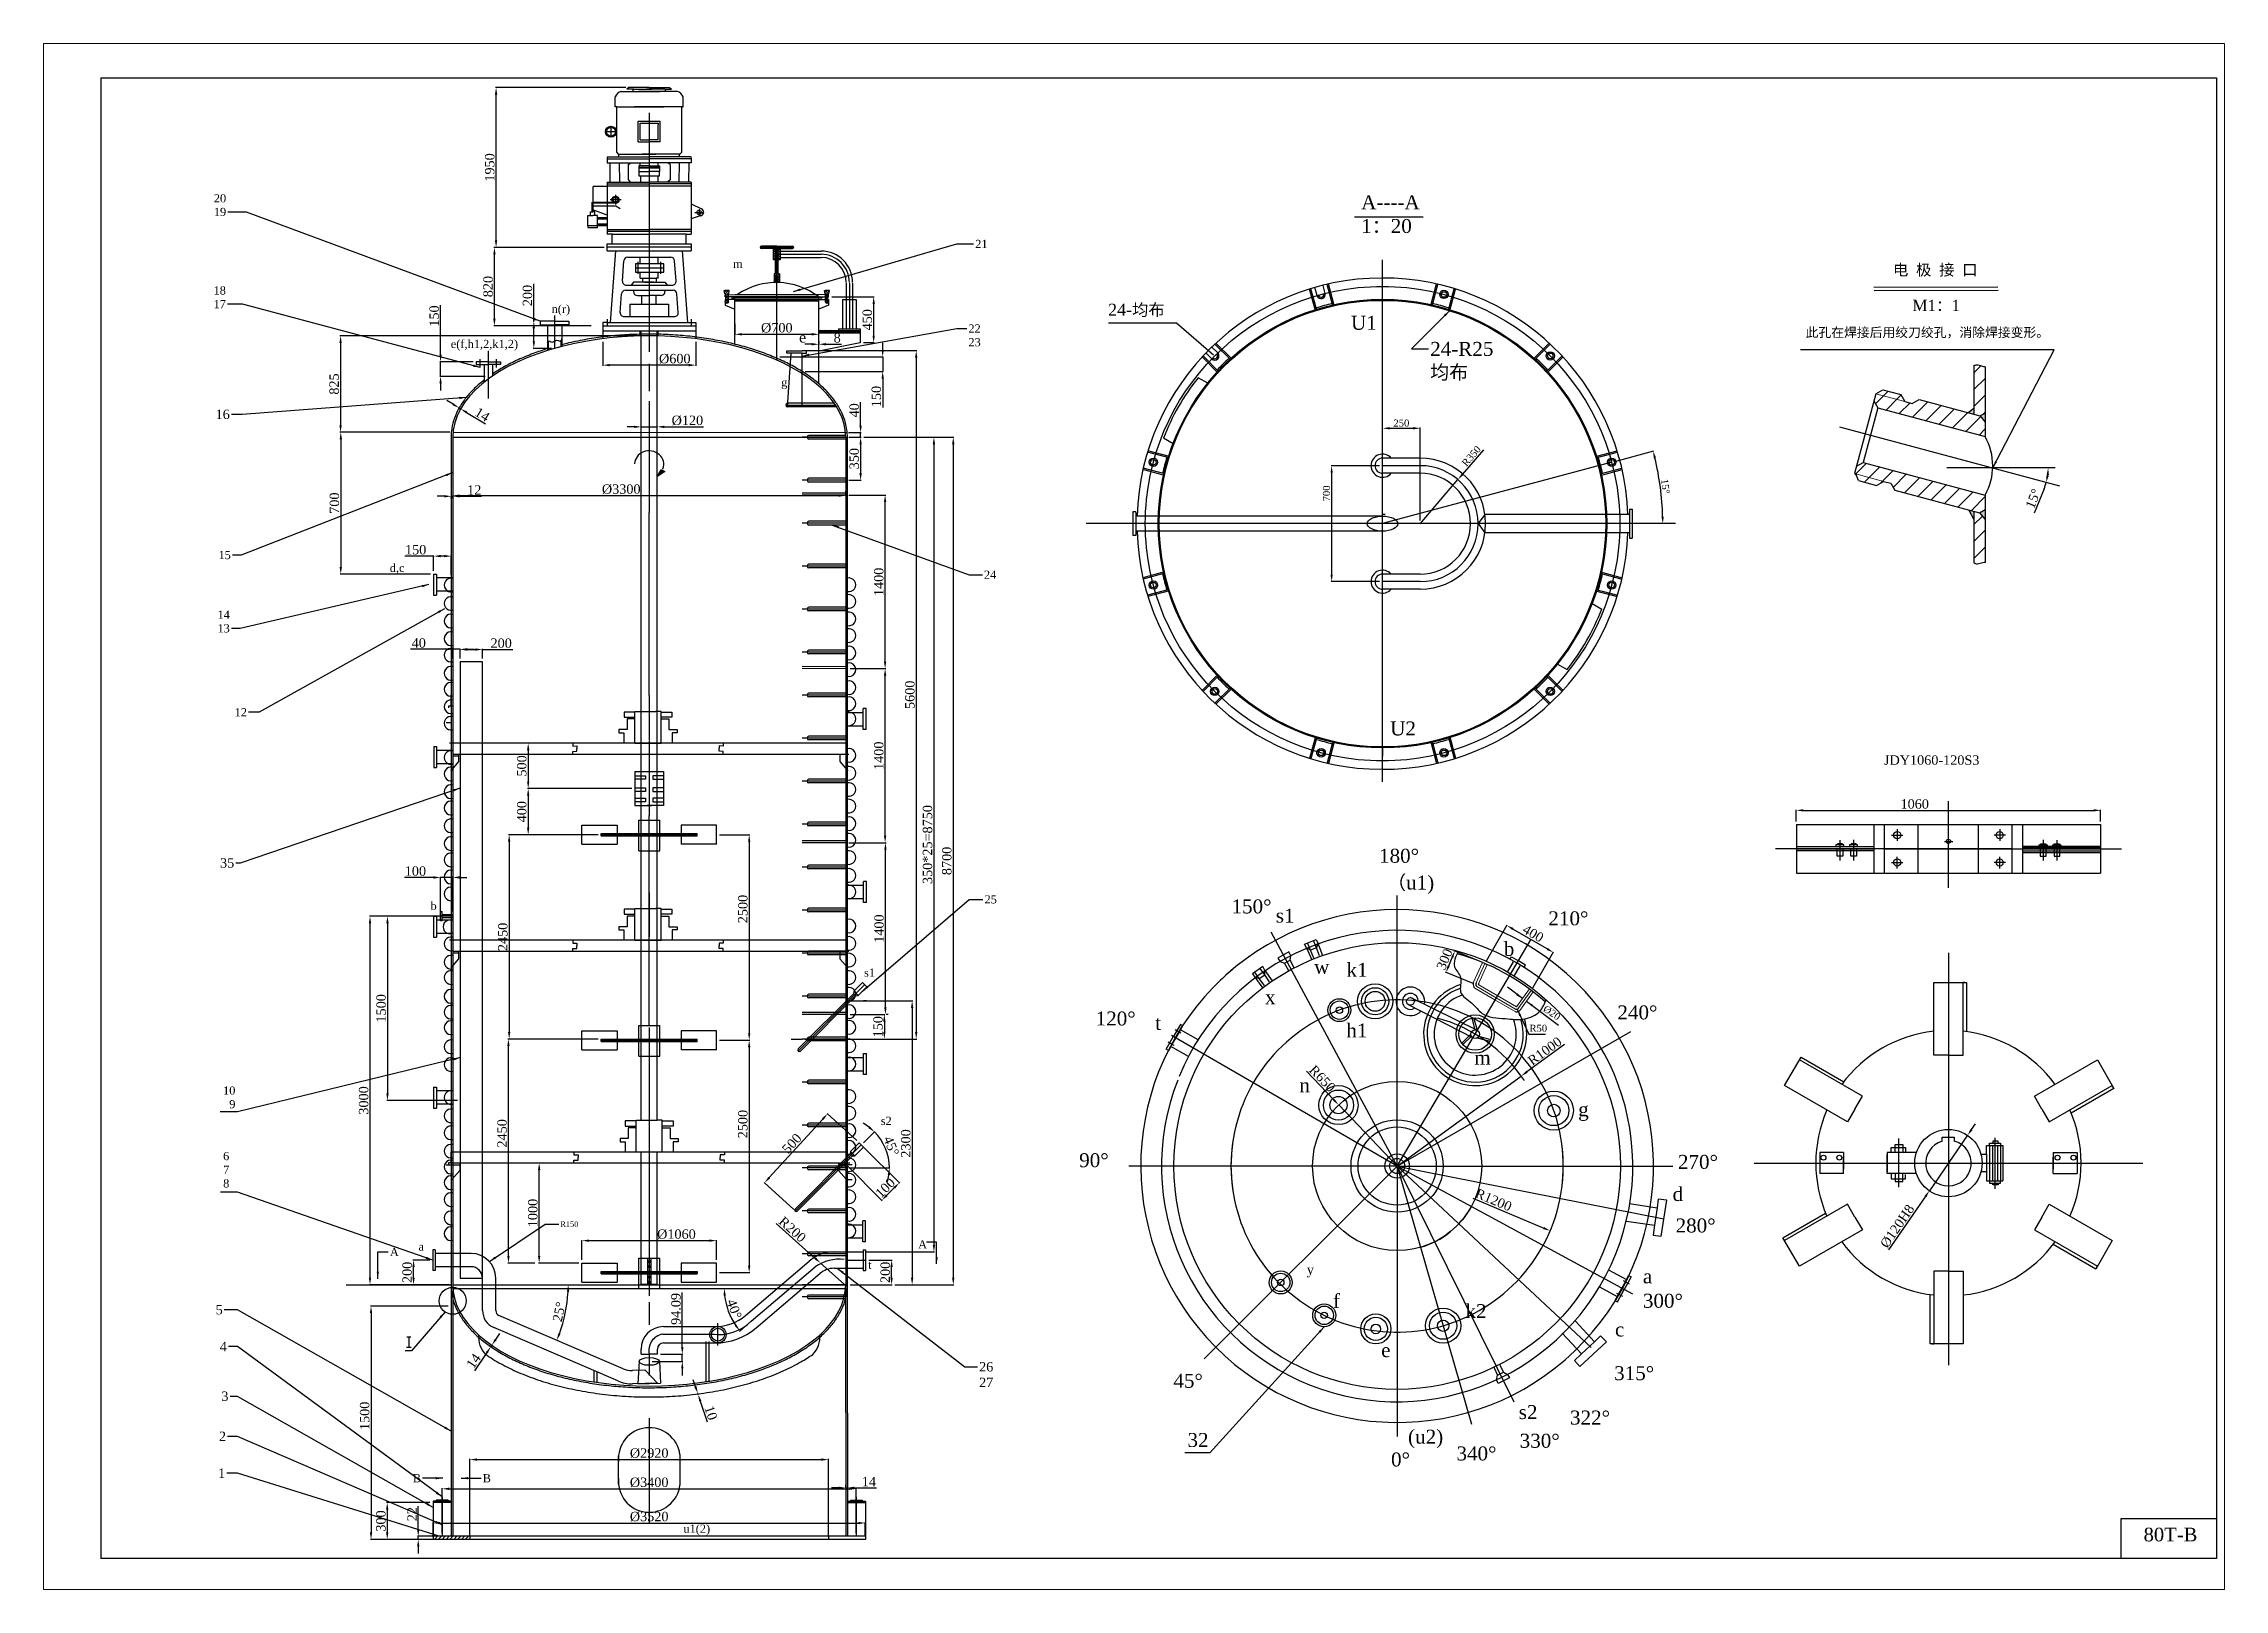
# Paper-space layout '布局1' of a CAD drawing. Header units: millimetres. Extents: x 1 to 283, y 0 to 200.
# The model-space entities are those that its viewports show. They can reach past a viewport. Long polylines and large blocks are cut down to what shows.
import ezdxf

# ---------------------------------------------------------------- set-up
doc = ezdxf.new("R2010")
doc.units = ezdxf.units.MM
doc.header["$LTSCALE"] = 3
for name, pattern in [('ACAD_ISO03W100', [30, 12, -18]), ('CENTER', [50.8, 31.75, -6.35, 6.35, -6.35]), ('CENTER2', [28.575, 19.05, -3.175, 3.175, -3.175]), ('CENTERX2', [101.6, 63.5, -12.7, 12.7, -12.7])]:
    doc.linetypes.add(name, pattern=pattern)
doc.layers.add('A', color=2, linetype='Continuous', lineweight=30)
doc.layers.add('文本', color=3, linetype='Continuous', lineweight=13)
for name, color, linetype in [('C2', 1, 'CENTER2'), ('点划线', 1, 'CENTERX2'), ('虚线', 7, 'ACAD_ISO03W100')]:
    doc.layers.add(name, color=color, linetype=linetype)
doc.styles.get("Standard").update_dxf_attribs({"font": 'TIMES.TTF', "height": 120})
doc.dimstyles.new('ISO-25', dxfattribs={"dimtxt": 120, "dimasz": 90, "dimexe": 8, "dimexo": 40, "dimgap": 20, "dimtad": 1, "dimdsep": 46, "dimtxsty": 'Standard', "dimcen": 2.5, "dimclrd": 1, "dimclre": 1, "dimclrt": 1, "dimadec": 0, "dimazin": 0, "dimtfac": 1, "dimtmove": 0, "dimatfit": 3, "dimfxl": 0, "dimarcsym": 0})
pattern_1 = [(135, (39483.356, 1369.968), (15.056986, 15.056986), [])]
pattern_2 = [(45, (-708336.66, -327865.48), (-107.763073, 107.763073), [])]

psp = doc.layouts.new('布局1')

msp = doc.modelspace()

# ---------------------------------------------------------------- texts
at = {"color": 0, "linetype": 'ByBlock'}
for s, height, p in [('A----A', 178.2, (35402.2215, 14776.77623)), ('1：20', 178.2, (35402.2215, 14474.20881)), ('m', 104.544, (27382.19132, 14026.38315)), ('n(r)', 104.544, (25063.80805, 13452.31206)), ('U1', 178.2, (35271.84956, 13238.53857)), ('e(f,h1,2,k1,2)', 104.544, (23776.43381, 13005.37873)), ('g', 104.544, (27995.60326, 12515.32106)), ('d,c', 104.544, (22997.09665, 10146.6244)), ('U2', 178.2, (35772.68438, 8059.65966)), ('JDY1060-120S3', 120, (42078.41866, 7684.87734)), ('（u1)', 178.2, (35732.4918, 6091.98364)), ('b', 104.544, (23518.04744, 5830.01025)), ('s1', 178.2, (34311.93006, 5669.88896)), ('b', 178.2, (37223.35348, 5245.16463)), ('s1', 104.544, (29053.74369, 4978.8071)), ('w', 178.2, (34801.49936, 5016.42706)), ('k1', 178.2, (35215.2049, 4977.39776)), ('x', 178.2, (34174.02735, 4627.35882)), ('t', 178.2, (32771.80437, 4299.08243)), ('h1', 178.2, (35213.12839, 4203.61246)), ('m', 178.2, (36847.45042, 3856.15681)), ('n', 178.2, (34613.24211, 3503.86264)), ('s2', 104.544, (29267.31656, 3086.70619)), ('g', 178.2, (38173.31588, 3195.95059)), ('d', 178.2, (39379.20424, 2115.22045)), ('a', 104.544, (23363.69088, 1481.25201)), ('t', 104.544, (29106.21092, 1249.1547)), ('y', 120, (34708.22354, 1179.73756)), ('a', 178.2, (38999.86948, 1064.37181)), ('f', 178.2, (35042.12173, 749.75296)), ('k2', 178.2, (36734.35705, 620.36994)), ('c', 178.2, (38643.61157, 385.82298)), ('e', 178.2, (35657.60127, 122.50107)), ('s2', 178.2, (37414.16279, -668.73186)), ('(u2)', 178.2, (36001.104, -982.87707)), ('u1(2)', 104.544, (26746.36977, -2120.91257))]:
    msp.add_text(s, height=height, dxfattribs=at).set_placement(p)
at = {"color": 1, "linetype": 'ByBlock'}
for s, insert, char_height, attachment_point in [('20\\P19', (20908.12916, 14689.14028), 104.544, 9), ('21', (30473.26995, 14386.95661), 104.544, 1), ('18\\P17', (20904.84008, 13514.2045), 104.544, 9), ('22\\P23', (30386.06132, 13306.40507), 104.544, 1), ('24-R25\\P{\\fSimSun|b0|i0|c134|p54;均布}', (36283.23176, 13083.71639), 178.2, 1), ('16', (20954.87394, 12097.37002), 120, 9), ('15', (20967.18764, 10308.54675), 104.544, 9), ('24', (30584.83797, 10164.02431), 104.544, 1), ('14\\P13', (20954.7784, 9372.81917), 104.544, 9), ('12', (21174.16705, 8303.71799), 104.544, 9), ('35', (21011.38949, 6369.74532), 120, 9), ('25', (30592.08455, 6019.04909), 104.544, 1), ('10\\P9', (21026.3597, 3297.55766), 104.544, 9), ('6\\P7\\P8', (20948.43273, 2286.32762), 104.544, 9), ('R150', (25175.30224, 1854.84463), 69.696, 1), ('A', (22998.67942, 1516.95231), 104.544, 1), ('A', (29858.18633, 1613.60169), 104.544, 3), ('5', (20864.69473, 666.03711), 120, 9), ('4', (20916.85487, 196.9675), 120, 9), ('26\\P27', (30523.1335, 59.07115), 120, 1), ('3', (20937.71885, -438.88245), 120, 9), ('2', (20906.42282, -949.64716), 120, 9), ('32', (33184.02514, -846.64137), 178.2, 1), ('1', (20895.34794, -1420.90302), 120, 9), ('B', (23396.7954, -1476.33317), 104.544, 9), ('B', (24183.95418, -1371.78917), 104.544, 1)]:
    msp.add_mtext(s, dxfattribs=dict(at, insert=insert, char_height=char_height, attachment_point=attachment_point))
at = {"attachment_point": 1}
for s, insert, char_height, width in [(' {\\fSimSun|b0|i0|c134|p54;电 极 接 口}', (42138.6092, 14076.35153), 144, 2221.1516499), ('24-{\\fFangSong_GB2312|b0|i0|c134|p49;均布}', (32170.15332, 13570.4788), 152.361, 8853.0155386), ('M1{\\fSimSun|b0|i0|c134|p2;：}1', (42440.93769, 13621.12995), 144, 3203.0392291), ('e', (28224.08718, 13209.36647), 134.07768, 7790.653674), ('{\\fSimSun|b0|i0|c134|p54;此孔在焊接后用绞刀绞孔，消除焊接变形。}', (41076.99711, 13265.60347), 120, 3712.5569647)]:
    msp.add_mtext(s, dxfattribs=dict(at, insert=insert, char_height=char_height, width=width))
at = {"color": 0, "linetype": 'ByBlock', "attachment_point": 1}
for s, insert, char_height, width in [('180%%d', (35630.17425, 6612.31523), 178.2, 5668.0685367), ('150%%d', (33746.47971, 5965.58208), 178.2, 3592.2427624), ('210%%d', (37793.04074, 5813.34192), 178.2, 3865.8002884), ('120%%d', (32011.20561, 4534.47413), 178.2, 4086.7230755), ('240%%d', (38674.15665, 4612.09435), 178.2, 3503.7013981), ('R50', (37551.76923, 4365.58451), 89.1, 686.4073184), ('90%%d', (31801.21986, 2725.1704), 178.2, 5953.8421582), ('270%%d', (39447.17183, 2703.58711), 178.2, 4287.7464357), ('280%%d', (39417.14331, 1891.52846), 178.2, 3381.1942686), ('300%%d', (38999.86948, 930.87221), 178.2, 2180.6253004), ('315%%d', (38632.32811, 6.22874), 178.2, 2891.1661729), ('45%%d', (33003.95777, -91.37462), 178.2, 2305.9326676), ('322%%d', (38068.9637, -560.49219), 178.2, 5176.2754314), ('0%%d', (35783.7076, -1095.6507), 178.2, 9047.4677524), ('340%%d', (36618.99677, -1018.7227), 178.2, 1709.7809607), ('330%%d', (37426.36071, -856.4932), 178.2, 3479.2000566), ('80T-B', (45393.20685, -2056.05212), 174.24, 1009.7559018)]:
    msp.add_mtext(s, dxfattribs=dict(at, insert=insert, char_height=char_height, width=width))
at = {"color": 0, "linetype": 'ByBlock', "insert": (37765.93499, 4620.73121), "char_height": 89.1, "width": 1337.4260801, "attachment_point": 1, "rotation": 326.297193642}
msp.add_mtext('%%c20', dxfattribs=at)

# ---------------------------------------------------------------- blocks, each defined once
blk = doc.blocks.new('*D15')
at = {"color": 1, "linetype": 'ByBlock', "lineweight": -2}
for p, q in [((23806, 12288), (23728, 12334)), ((23874, 12227), (23879, 12234)), ((23883, 12241), (23902, 12230)), ((23893, 12216), (23897, 12223)), ((23979, 12184), (24219, 12039))]:
    blk.add_line(p, q, dxfattribs=at)
at = {"color": 1, "linetype": 'ByBlock'}
for points in [[(23813, 12300), (23798, 12275), (23883, 12241)], [(23986, 12196), (23971, 12171), (23902, 12230)]]:
    blk.add_solid(points, dxfattribs=at)
at = {"layer": 'Defpoints', "color": 0, "linetype": 'ByBlock'}
for p in [(23895, 12261), (23902, 12230), (23914, 12250)]:
    blk.add_point(p, dxfattribs=at)
at = {"color": 1, "linetype": 'ByBlock', "insert": (24179, 12157), "char_height": 120, "attachment_point": 5, "rotation": 329.0214}
blk.add_mtext('14', dxfattribs=at)
blk = doc.blocks.new('*D16')
at = {"color": 1, "linetype": 'ByBlock', "lineweight": -2}
for p, q in [((23693, 11113), (23603, 11113)), ((23783, 11113), (23801, 11113)), ((23783, 11087), (23783, 11105)), ((23801, 11087), (23801, 11105)), ((23891, 11113), (24170, 11113))]:
    blk.add_line(p, q, dxfattribs=at)
at = {"color": 1, "linetype": 'ByBlock'}
for points in [[(23693, 11128), (23693, 11098), (23783, 11113)], [(23891, 11128), (23891, 11098), (23801, 11113)]]:
    blk.add_solid(points, dxfattribs=at)
at = {"layer": 'Defpoints', "color": 0, "linetype": 'ByBlock'}
for p in [(23783, 11127), (23801, 11127), (23801, 11113)]:
    blk.add_point(p, dxfattribs=at)
at = {"color": 1, "linetype": 'ByBlock', "insert": (24076, 11193), "char_height": 120, "attachment_point": 5}
blk.add_mtext('12', dxfattribs=at)
blk = doc.blocks.new('*D17')
at = {"color": 1, "linetype": 'ByBlock', "lineweight": -2}
for p, q in [((23507, 1361), (23293, 1361)), ((23301, 1137), (23301, 1271)), ((23743, 1047), (23293, 1047))]:
    blk.add_line(p, q, dxfattribs=at)
at = {"color": 1, "linetype": 'ByBlock'}
for points in [[(23286, 1271), (23316, 1271), (23301, 1361)], [(23286, 1137), (23316, 1137), (23301, 1047)]]:
    blk.add_solid(points, dxfattribs=at)
at = {"layer": 'Defpoints', "color": 0, "linetype": 'ByBlock'}
for p in [(23301, 1361), (23547, 1361), (23783, 1047)]:
    blk.add_point(p, dxfattribs=at)
at = {"color": 1, "linetype": 'ByBlock', "insert": (23220, 1204), "char_height": 120, "attachment_point": 5, "rotation": 90}
blk.add_mtext('200', dxfattribs=at)
blk = doc.blocks.new('*D18')
at = {"color": 1, "linetype": 'ByBlock', "lineweight": -2}
for p, q in [((29113, 1361), (29414, 1361)), ((29406, 1137), (29406, 1271)), ((28878, 1047), (29414, 1047))]:
    blk.add_line(p, q, dxfattribs=at)
at = {"color": 1, "linetype": 'ByBlock'}
for points in [[(29391, 1271), (29421, 1271), (29406, 1361)], [(29391, 1137), (29421, 1137), (29406, 1047)]]:
    blk.add_solid(points, dxfattribs=at)
at = {"layer": 'Defpoints', "color": 0, "linetype": 'ByBlock'}
for p in [(29073, 1361), (29406, 1361), (28838, 1047)]:
    blk.add_point(p, dxfattribs=at)
at = {"color": 1, "linetype": 'ByBlock', "insert": (29325, 1204), "char_height": 120, "attachment_point": 5, "rotation": 90}
blk.add_mtext('200', dxfattribs=at)
blk = doc.blocks.new('*D19')
at = {"color": 1, "linetype": 'ByBlock', "lineweight": -2}
for p, q in [((23761, 5751), (22737, 5751)), ((22745, 1137), (22745, 5661)), ((23761, 1047), (22737, 1047))]:
    blk.add_line(p, q, dxfattribs=at)
at = {"color": 1, "linetype": 'ByBlock'}
for points in [[(22730, 5661), (22760, 5661), (22745, 5751)], [(22730, 1137), (22760, 1137), (22745, 1047)]]:
    blk.add_solid(points, dxfattribs=at)
at = {"layer": 'Defpoints', "color": 0, "linetype": 'ByBlock'}
for p in [(22745, 5751), (23801, 5751), (23801, 1047)]:
    blk.add_point(p, dxfattribs=at)
at = {"color": 1, "linetype": 'ByBlock', "insert": (22664, 3399), "char_height": 120, "attachment_point": 5, "rotation": 90}
blk.add_mtext('3000', dxfattribs=at)
blk = doc.blocks.new('*D20')
at = {"color": 1, "linetype": 'ByBlock', "lineweight": -2}
for p, q in [((23555, 6246), (23186, 6246)), ((23645, 5811), (23645, 6254)), ((23801, 6246), (23645, 6246)), ((23801, 5811), (23801, 6254)), ((23891, 6246), (23981, 6246))]:
    blk.add_line(p, q, dxfattribs=at)
at = {"color": 1, "linetype": 'ByBlock'}
for points in [[(23555, 6261), (23555, 6231), (23645, 6246)], [(23891, 6261), (23891, 6231), (23801, 6246)]]:
    blk.add_solid(points, dxfattribs=at)
at = {"layer": 'Defpoints', "color": 0, "linetype": 'ByBlock'}
for p in [(23645, 6246), (23645, 5771), (23801, 5771)]:
    blk.add_point(p, dxfattribs=at)
at = {"color": 1, "linetype": 'ByBlock', "insert": (23325, 6327), "char_height": 120, "attachment_point": 5}
blk.add_mtext('100', dxfattribs=at)
blk = doc.blocks.new('*D21')
at = {"color": 1, "linetype": 'ByBlock', "lineweight": -2}
for p, q in [((23605, 5751), (22960, 5751)), ((22968, 5661), (22968, 3489)), ((23861, 3399), (22960, 3399))]:
    blk.add_line(p, q, dxfattribs=at)
at = {"color": 1, "linetype": 'ByBlock'}
for points in [[(22953, 5661), (22983, 5661), (22968, 5751)], [(22953, 3489), (22983, 3489), (22968, 3399)]]:
    blk.add_solid(points, dxfattribs=at)
at = {"layer": 'Defpoints', "color": 0, "linetype": 'ByBlock'}
for p in [(23645, 5751), (22968, 3399), (23901, 3399)]:
    blk.add_point(p, dxfattribs=at)
at = {"color": 1, "linetype": 'ByBlock', "insert": (22887, 4575), "char_height": 120, "attachment_point": 5, "rotation": 90}
blk.add_mtext('1500', dxfattribs=at)
blk = doc.blocks.new('*D23')
at = {"color": 1, "linetype": 'ByBlock', "lineweight": -2}
for p, q in [((29047, 2803), (29509, 2341)), ((28825, 2582), (29287, 2119)), ((29345, 2189), (29440, 2283))]:
    blk.add_line(p, q, dxfattribs=at)
at = {"color": 1, "linetype": 'ByBlock'}
for points in [[(29429, 2294), (29450, 2273), (29503, 2347)], [(29334, 2199), (29356, 2178), (29281, 2125)]]:
    blk.add_solid(points, dxfattribs=at)
at = {"layer": 'Defpoints', "color": 0, "linetype": 'ByBlock'}
for p in [(29019, 2832), (28797, 2610), (29503, 2347)]:
    blk.add_point(p, dxfattribs=at)
at = {"color": 1, "linetype": 'ByBlock', "insert": (29325, 2283), "char_height": 120, "attachment_point": 5, "rotation": 44.9588}
blk.add_mtext('100', dxfattribs=at)
blk = doc.blocks.new('*D27')
at = {"color": 1, "linetype": 'ByBlock', "lineweight": -2}
for p, q in [((26733, 251), (26733, 949)), ((26350, 67), (26741, 67)), ((26455, 161), (26741, 161)), ((26733, 67), (26733, 161)), ((26733, -23), (26733, -113))]:
    blk.add_line(p, q, dxfattribs=at)
at = {"color": 1, "linetype": 'ByBlock'}
for points in [[(26718, 251), (26748, 251), (26733, 161)], [(26718, -23), (26748, -23), (26733, 67)]]:
    blk.add_solid(points, dxfattribs=at)
at = {"layer": 'Defpoints', "color": 0, "linetype": 'ByBlock'}
for p in [(26310, 67), (26415, 161), (26733, 67)]:
    blk.add_point(p, dxfattribs=at)
at = {"color": 1, "linetype": 'ByBlock', "insert": (26652, 737), "char_height": 120, "attachment_point": 5, "rotation": 90}
blk.add_mtext('94.09', dxfattribs=at)
blk = doc.blocks.new('*D28')
at = {"color": 1, "linetype": 'ByBlock', "lineweight": -2}
for p, q in [((23361, -2076), (23361, -1780)), ((23627, -2166), (23353, -2166)), ((23627, -2205), (23353, -2205)), ((23361, -2205), (23361, -2166)), ((23361, -2295), (23361, -2385))]:
    blk.add_line(p, q, dxfattribs=at)
at = {"color": 1, "linetype": 'ByBlock'}
for points in [[(23346, -2076), (23376, -2076), (23361, -2166)], [(23346, -2295), (23376, -2295), (23361, -2205)]]:
    blk.add_solid(points, dxfattribs=at)
at = {"layer": 'Defpoints', "color": 0, "linetype": 'ByBlock'}
for p in [(23361, -2166), (23667, -2166), (23667, -2205)]:
    blk.add_point(p, dxfattribs=at)
at = {"color": 1, "linetype": 'ByBlock', "insert": (23281, -1883), "char_height": 120, "attachment_point": 5, "rotation": 90}
blk.add_mtext('22', dxfattribs=at)
blk = doc.blocks.new('*D29')
at = {"color": 1, "linetype": 'ByBlock', "lineweight": -2}
for p, q in [((23510, -1735), (22957, -1735)), ((22965, -1825), (22965, -2115)), ((23015, -2205), (22957, -2205))]:
    blk.add_line(p, q, dxfattribs=at)
at = {"color": 1, "linetype": 'ByBlock'}
for points in [[(22950, -1825), (22980, -1825), (22965, -1735)], [(22950, -2115), (22980, -2115), (22965, -2205)]]:
    blk.add_solid(points, dxfattribs=at)
at = {"layer": 'Defpoints', "color": 0, "linetype": 'ByBlock'}
for p in [(23550, -1735), (22965, -2205), (23055, -2205)]:
    blk.add_point(p, dxfattribs=at)
at = {"color": 1, "linetype": 'ByBlock', "insert": (22884, -1970), "char_height": 120, "attachment_point": 5, "rotation": 90}
blk.add_mtext('300', dxfattribs=at)
blk = doc.blocks.new('*D30')
at = {"color": 1, "linetype": 'ByBlock', "lineweight": -2}
for p, q in [((23550, -2165), (23550, -1988)), ((23640, -1996), (28980, -1996)), ((29070, -2165), (29070, -1988))]:
    blk.add_line(p, q, dxfattribs=at)
at = {"color": 1, "linetype": 'ByBlock'}
for points in [[(23640, -1981), (23640, -2011), (23550, -1996)], [(28980, -1981), (28980, -2011), (29070, -1996)]]:
    blk.add_solid(points, dxfattribs=at)
at = {"layer": 'Defpoints', "color": 0, "linetype": 'ByBlock'}
for p in [(23550, -2205), (29070, -1996), (29070, -2205)]:
    blk.add_point(p, dxfattribs=at)
at = {"color": 1, "linetype": 'ByBlock', "insert": (26310, -1915), "char_height": 120, "attachment_point": 5}
blk.add_mtext('%%c3520', dxfattribs=at)
blk = doc.blocks.new('*D31')
at = {"color": 1, "linetype": 'ByBlock', "lineweight": -2}
for p, q in [((24021, -2165), (24021, -1178)), ((24111, -1186), (28510, -1186)), ((28600, -2165), (28600, -1178))]:
    blk.add_line(p, q, dxfattribs=at)
at = {"color": 1, "linetype": 'ByBlock'}
for points in [[(24111, -1171), (24111, -1201), (24021, -1186)], [(28510, -1171), (28510, -1201), (28600, -1186)]]:
    blk.add_solid(points, dxfattribs=at)
at = {"layer": 'Defpoints', "color": 0, "linetype": 'ByBlock'}
for p in [(28600, -1186), (24021, -2205), (28600, -2205)]:
    blk.add_point(p, dxfattribs=at)
at = {"color": 1, "linetype": 'ByBlock', "insert": (26310, -1105), "char_height": 120, "attachment_point": 5}
blk.add_mtext('%%c2920', dxfattribs=at)
blk = doc.blocks.new('*D32')
at = {"color": 1, "linetype": 'ByBlock', "lineweight": -2}
for p, q in [((24281, 285), (24293, 277)), ((24350, 347), (24401, 422)), ((24237, 180), (24080, -52)), ((24269, 267), (24281, 259)), ((24300, 273), (24288, 255))]:
    blk.add_line(p, q, dxfattribs=at)
at = {"color": 1, "linetype": 'ByBlock'}
for points in [[(24338, 356), (24363, 339), (24300, 273)], [(24225, 188), (24250, 172), (24288, 255)]]:
    blk.add_solid(points, dxfattribs=at)
at = {"layer": 'Defpoints', "color": 0, "linetype": 'ByBlock'}
for p in [(24288, 255), (24302, 245), (24315, 263)]:
    blk.add_point(p, dxfattribs=at)
at = {"color": 1, "linetype": 'ByBlock', "insert": (24067, 72), "char_height": 120, "attachment_point": 5, "rotation": 55.9092}
blk.add_mtext('14', dxfattribs=at)
blk = doc.blocks.new('*D33')
at = {"color": 1, "linetype": 'ByBlock', "lineweight": -2}
for p, q in [((27980, 12892), (29300, 12892)), ((29292, 12982), (29292, 13072)), ((29292, 12892), (29292, 12705)), ((28304, 12705), (29300, 12705)), ((29292, 12615), (29292, 12246))]:
    blk.add_line(p, q, dxfattribs=at)
at = {"color": 1, "linetype": 'ByBlock'}
for points in [[(29277, 12982), (29307, 12982), (29292, 12892)], [(29277, 12615), (29307, 12615), (29292, 12705)]]:
    blk.add_solid(points, dxfattribs=at)
at = {"layer": 'Defpoints', "color": 0, "linetype": 'ByBlock'}
for p in [(27940, 12892), (29292, 12892), (28264, 12705)]:
    blk.add_point(p, dxfattribs=at)
at = {"color": 1, "linetype": 'ByBlock', "insert": (29211, 12386), "char_height": 120, "attachment_point": 5, "rotation": 90}
blk.add_mtext('150', dxfattribs=at)
blk = doc.blocks.new('*D40')
at = {"color": 1, "linetype": 'ByBlock', "lineweight": -2}
for p, q in [((23667, -2126), (23667, -1551)), ((23757, -1559), (28864, -1559)), ((28954, -2126), (28954, -1551))]:
    blk.add_line(p, q, dxfattribs=at)
at = {"color": 1, "linetype": 'ByBlock'}
for points in [[(23757, -1544), (23757, -1574), (23667, -1559)], [(28864, -1544), (28864, -1574), (28954, -1559)]]:
    blk.add_solid(points, dxfattribs=at)
at = {"layer": 'Defpoints', "color": 0, "linetype": 'ByBlock'}
for p in [(28954, -1559), (23667, -2166), (28954, -2166)]:
    blk.add_point(p, dxfattribs=at)
at = {"color": 1, "linetype": 'ByBlock', "insert": (26310, -1478), "char_height": 120, "attachment_point": 5}
blk.add_mtext('%%c3400', dxfattribs=at)
blk = doc.blocks.new('*D41')
at = {"color": 1, "linetype": 'ByBlock', "lineweight": -2}
for p, q in [((28878, 4497), (29321, 4497)), ((28878, 4183), (29321, 4183)), ((29313, 4407), (29313, 4273))]:
    blk.add_line(p, q, dxfattribs=at)
at = {"color": 1, "linetype": 'ByBlock'}
for points in [[(29298, 4407), (29328, 4407), (29313, 4497)], [(29298, 4273), (29328, 4273), (29313, 4183)]]:
    blk.add_solid(points, dxfattribs=at)
at = {"layer": 'Defpoints', "color": 0, "linetype": 'ByBlock'}
for p in [(28838, 4497), (28838, 4183), (29313, 4183)]:
    blk.add_point(p, dxfattribs=at)
at = {"color": 1, "linetype": 'ByBlock', "insert": (29232, 4340), "char_height": 120, "attachment_point": 5, "rotation": 90}
blk.add_mtext('150', dxfattribs=at)
blk = doc.blocks.new('*D42')
at = {"color": 1, "linetype": 'ByBlock', "lineweight": -2}
blk.add_line((38640, 11558), (39138, 11691), dxfattribs=at)
blk.add_arc((35675, 10763), 3578, 1.4414, 13.5586, dxfattribs=at)
at = {"color": 1, "linetype": 'ByBlock'}
for points in [[(39138, 11598), (39167, 11606), (39131, 11689)], [(39267, 10853), (39237, 10853), (39253, 10763)]]:
    blk.add_solid(points, dxfattribs=at)
at = {"layer": 'Defpoints', "color": 0, "linetype": 'ByBlock'}
for p in [(38601, 11547), (39239, 11075), (31889, 10763), (35675, 10763), (39418, 10763)]:
    blk.add_point(p, dxfattribs=at)
at = {"color": 1, "linetype": 'ByBlock', "insert": (39287, 11239), "char_height": 90, "attachment_point": 5, "rotation": 277.5}
blk.add_mtext('15°', dxfattribs=at)
blk = doc.blocks.new('*D43')
at = {"color": 1, "linetype": 'ByBlock', "lineweight": -2}
for p, q in [((28304, 12972), (29728, 12972)), ((29720, 12882), (29720, 4273)), ((28304, 4183), (29728, 4183))]:
    blk.add_line(p, q, dxfattribs=at)
at = {"color": 1, "linetype": 'ByBlock'}
for points in [[(29705, 12882), (29735, 12882), (29720, 12972)], [(29705, 4273), (29735, 4273), (29720, 4183)]]:
    blk.add_solid(points, dxfattribs=at)
at = {"layer": 'Defpoints', "color": 0, "linetype": 'ByBlock'}
for p in [(28264, 12972), (28264, 4183), (29720, 4183)]:
    blk.add_point(p, dxfattribs=at)
at = {"color": 1, "linetype": 'ByBlock', "insert": (29639, 8578), "char_height": 120, "attachment_point": 5, "rotation": 90}
blk.add_mtext('5600', dxfattribs=at)
blk = doc.blocks.new('*D85')
at = {"color": 1, "linetype": 'ByBlock', "lineweight": -2}
blk.add_arc((23480, 1047), 1796, 339.6154, 357.1285, dxfattribs=at)
at = {"color": 1, "linetype": 'ByBlock'}
for points in [[(25259, 957), (25289, 957), (25276, 1047)], [(25178, 416), (25150, 427), (25130, 338)]]:
    blk.add_solid(points, dxfattribs=at)
at = {"layer": 'Defpoints', "color": 0, "linetype": 'ByBlock'}
for p in [(23801, 1047), (28819, 1047), (24391, 655), (25211, 567), (25977, -26)]:
    blk.add_point(p, dxfattribs=at)
at = {"color": 1, "linetype": 'ByBlock', "insert": (25160, 701), "char_height": 120, "attachment_point": 5, "rotation": 78.3719}
blk.add_mtext('25%%d', dxfattribs=at)
blk = doc.blocks.new('*D86')
at = {"color": 1, "linetype": 'ByBlock', "lineweight": -2}
for p, q in [((23742, 774), (22750, 774)), ((22758, 684), (22758, -2115)), ((23216, -2205), (22750, -2205))]:
    blk.add_line(p, q, dxfattribs=at)
at = {"color": 1, "linetype": 'ByBlock'}
for points in [[(22743, 684), (22773, 684), (22758, 774)], [(22743, -2115), (22773, -2115), (22758, -2205)]]:
    blk.add_solid(points, dxfattribs=at)
at = {"layer": 'Defpoints', "color": 0, "linetype": 'ByBlock'}
for p in [(23782, 774), (22758, -2205), (23256, -2205)]:
    blk.add_point(p, dxfattribs=at)
at = {"color": 1, "linetype": 'ByBlock', "insert": (22677, -628), "char_height": 120, "attachment_point": 5, "rotation": 90}
blk.add_mtext('1500', dxfattribs=at)
blk = doc.blocks.new('*D87')
at = {"color": 1, "linetype": 'ByBlock', "lineweight": -2}
blk.add_line((27583, 554), (27462, 451), dxfattribs=at)
blk.add_arc((28104, 998), 835, 186.1769, 214.2368, dxfattribs=at)
at = {"color": 1, "linetype": 'ByBlock'}
for points in [[(27259, 907), (27289, 909), (27269, 998)], [(27425, 537), (27402, 519), (27468, 456)]]:
    blk.add_solid(points, dxfattribs=at)
at = {"layer": 'Defpoints', "color": 0, "linetype": 'ByBlock'}
for p in [(28428, 1274), (23803, 998), (28841, 998), (27292, 803), (27613, 580)]:
    blk.add_point(p, dxfattribs=at)
at = {"color": 1, "linetype": 'ByBlock', "insert": (27396, 737), "char_height": 120, "attachment_point": 5, "rotation": 290.2069}
blk.add_mtext('40°', dxfattribs=at)
blk = doc.blocks.new('*D88')
at = {"color": 1, "linetype": 'ByBlock', "lineweight": -2}
for p, q in [((27931, 1830), (28431, 1383)), ((28838, 1020), (28498, 1323))]:
    blk.add_line(p, q, dxfattribs=at)
at = {"color": 1, "linetype": 'ByBlock'}
blk.add_solid([(28441, 1394), (28421, 1372), (28498, 1323)], dxfattribs=at)
at = {"layer": 'Defpoints', "color": 0, "linetype": 'ByBlock'}
for p in [(28498, 1323), (28838, 1020)]:
    blk.add_point(p, dxfattribs=at)
at = {"color": 1, "linetype": 'ByBlock', "insert": (28139, 1752), "char_height": 120, "attachment_point": 5, "rotation": 318.2788}
blk.add_mtext('R200', dxfattribs=at)
blk = doc.blocks.new('*D89')
at = {"color": 1, "linetype": 'ByBlock', "lineweight": -2}
for p, q in [((28841, -1357), (28841, -1555)), ((28729, -1547), (28639, -1547)), ((28819, -1507), (28819, -1539)), ((28819, -1547), (28841, -1547)), ((28931, -1547), (29211, -1547))]:
    blk.add_line(p, q, dxfattribs=at)
at = {"color": 1, "linetype": 'ByBlock'}
for points in [[(28729, -1532), (28729, -1562), (28819, -1547)], [(28931, -1532), (28931, -1562), (28841, -1547)]]:
    blk.add_solid(points, dxfattribs=at)
at = {"layer": 'Defpoints', "color": 0, "linetype": 'ByBlock'}
for p in [(28841, -1317), (28819, -1547), (28841, -1547)]:
    blk.add_point(p, dxfattribs=at)
at = {"color": 1, "linetype": 'ByBlock', "insert": (29116, -1467), "char_height": 120, "attachment_point": 5}
blk.add_mtext('14', dxfattribs=at)
blk = doc.blocks.new('*D90')
at = {"color": 1, "linetype": 'ByBlock', "lineweight": -2}
for p, q in [((28528, 3162), (27844, 2414)), ((28962, 2887), (28582, 3234)), ((28157, 2006), (27777, 2353))]:
    blk.add_line(p, q, dxfattribs=at)
at = {"color": 1, "linetype": 'ByBlock'}
for points in [[(28516, 3172), (28539, 3152), (28588, 3228)], [(27833, 2424), (27855, 2404), (27783, 2348)]]:
    blk.add_solid(points, dxfattribs=at)
at = {"layer": 'Defpoints', "color": 0, "linetype": 'ByBlock'}
for p in [(28991, 2860), (27783, 2348), (28186, 1979)]:
    blk.add_point(p, dxfattribs=at)
at = {"color": 1, "linetype": 'ByBlock', "insert": (28132, 2849), "char_height": 120, "attachment_point": 5, "rotation": 47.5494}
blk.add_mtext('500', dxfattribs=at)
blk = doc.blocks.new('*D91')
at = {"color": 1, "linetype": 'ByBlock', "lineweight": -2}
for p, q in [((29047, 2860), (29191, 3004)), ((28859, 2537), (29385, 2537))]:
    blk.add_line(p, q, dxfattribs=at)
for start, end in [(52.9008, 60.8015), (0, 45), (344.1985, 352.0992)]:
    blk.add_arc((28724, 2537), 653, start, end, dxfattribs=at)
at = {"color": 1, "linetype": 'ByBlock'}
for points in [[(29128, 3069), (29108, 3046), (29186, 2999)], [(29356, 2448), (29386, 2446), (29377, 2537)]]:
    blk.add_solid(points, dxfattribs=at)
at = {"layer": 'Defpoints', "color": 0, "linetype": 'ByBlock'}
for p in [(29019, 2832), (28264, 2537), (28819, 2537), (29355, 2706), (28172, 1985)]:
    blk.add_point(p, dxfattribs=at)
at = {"color": 1, "linetype": 'ByBlock', "insert": (29402, 2818), "char_height": 120, "attachment_point": 5, "rotation": 292.5}
blk.add_mtext('45°', dxfattribs=at)
blk = doc.blocks.new('*D92')
at = {"color": 1, "linetype": 'ByBlock', "lineweight": -2}
for p, q in [((28859, 6689), (29335, 6689)), ((29327, 4587), (29327, 6599)), ((29364, 4497), (29335, 4497))]:
    blk.add_line(p, q, dxfattribs=at)
at = {"color": 1, "linetype": 'ByBlock'}
for points in [[(29312, 6599), (29342, 6599), (29327, 6689)], [(29312, 4587), (29342, 4587), (29327, 4497)]]:
    blk.add_solid(points, dxfattribs=at)
at = {"layer": 'Defpoints', "color": 0, "linetype": 'ByBlock'}
for p in [(28819, 6689), (29327, 6689), (29324, 4497)]:
    blk.add_point(p, dxfattribs=at)
at = {"color": 1, "linetype": 'ByBlock', "insert": (29246, 5593), "char_height": 120, "attachment_point": 5, "rotation": 90}
blk.add_mtext('1400', dxfattribs=at)
blk = doc.blocks.new('*D93')
at = {"color": 1, "linetype": 'ByBlock', "lineweight": -2}
for p, q in [((28878, 8912), (29331, 8912)), ((29323, 6779), (29323, 8822)), ((29301, 6689), (29315, 6689))]:
    blk.add_line(p, q, dxfattribs=at)
at = {"color": 1, "linetype": 'ByBlock'}
for points in [[(29308, 8822), (29338, 8822), (29323, 8912)], [(29308, 6779), (29338, 6779), (29323, 6689)]]:
    blk.add_solid(points, dxfattribs=at)
at = {"layer": 'Defpoints', "color": 0, "linetype": 'ByBlock'}
for p in [(28838, 8912), (29323, 8912), (29341, 6689)]:
    blk.add_point(p, dxfattribs=at)
at = {"color": 1, "linetype": 'ByBlock', "insert": (29242, 7800), "char_height": 120, "attachment_point": 5, "rotation": 90}
blk.add_mtext('1400', dxfattribs=at)
blk = doc.blocks.new('*D94')
at = {"color": 1, "linetype": 'ByBlock', "lineweight": -2}
for p, q in [((28878, 4671), (29676, 4671)), ((29668, 4581), (29668, 1137)), ((29446, 1047), (29676, 1047))]:
    blk.add_line(p, q, dxfattribs=at)
at = {"color": 1, "linetype": 'ByBlock'}
for points in [[(29653, 4581), (29683, 4581), (29668, 4671)], [(29653, 1137), (29683, 1137), (29668, 1047)]]:
    blk.add_solid(points, dxfattribs=at)
at = {"layer": 'Defpoints', "color": 0, "linetype": 'ByBlock'}
for p in [(28838, 4671), (29406, 1047), (29668, 1047)]:
    blk.add_point(p, dxfattribs=at)
at = {"color": 1, "linetype": 'ByBlock', "insert": (29587, 2850), "char_height": 120, "attachment_point": 5, "rotation": 90}
blk.add_mtext('2300', dxfattribs=at)
blk = doc.blocks.new('*D95')
at = {"color": 1, "linetype": 'ByBlock', "lineweight": -2}
for p, q in [((28859, 11129), (29331, 11129)), ((29323, 9002), (29323, 11039)), ((29283, 8912), (29315, 8912))]:
    blk.add_line(p, q, dxfattribs=at)
at = {"color": 1, "linetype": 'ByBlock'}
for points in [[(29308, 11039), (29338, 11039), (29323, 11129)], [(29308, 9002), (29338, 9002), (29323, 8912)]]:
    blk.add_solid(points, dxfattribs=at)
at = {"layer": 'Defpoints', "color": 0, "linetype": 'ByBlock'}
for p in [(28819, 11129), (29323, 11129), (29323, 8912)]:
    blk.add_point(p, dxfattribs=at)
at = {"color": 1, "linetype": 'ByBlock', "insert": (29242, 10020), "char_height": 120, "attachment_point": 5, "rotation": 90}
blk.add_mtext('1400', dxfattribs=at)
blk = doc.blocks.new('*D96')
at = {"color": 1, "linetype": 'ByBlock', "lineweight": -2}
for p, q in [((29010, 12016), (29010, 12314)), ((28857, 11926), (29018, 11926)), ((28859, 11867), (29018, 11867)), ((29010, 11867), (29010, 11926)), ((29010, 11777), (29010, 11687))]:
    blk.add_line(p, q, dxfattribs=at)
at = {"color": 1, "linetype": 'ByBlock'}
for points in [[(28995, 12016), (29025, 12016), (29010, 11926)], [(28995, 11777), (29025, 11777), (29010, 11867)]]:
    blk.add_solid(points, dxfattribs=at)
at = {"layer": 'Defpoints', "color": 0, "linetype": 'ByBlock'}
for p in [(28817, 11926), (28819, 11867), (29010, 11926)]:
    blk.add_point(p, dxfattribs=at)
at = {"color": 1, "linetype": 'ByBlock', "insert": (28929, 12210), "char_height": 120, "attachment_point": 5, "rotation": 90}
blk.add_mtext('40', dxfattribs=at)
blk = doc.blocks.new('*D97')
at = {"color": 1, "linetype": 'ByBlock', "lineweight": -2}
for p, q in [((28881, 11867), (29018, 11867)), ((29010, 11777), (29010, 11408)), ((28859, 11318), (29018, 11318))]:
    blk.add_line(p, q, dxfattribs=at)
at = {"color": 1, "linetype": 'ByBlock'}
for points in [[(28995, 11777), (29025, 11777), (29010, 11867)], [(28995, 11408), (29025, 11408), (29010, 11318)]]:
    blk.add_solid(points, dxfattribs=at)
at = {"layer": 'Defpoints', "color": 0, "linetype": 'ByBlock'}
for p in [(28841, 11867), (28819, 11318), (29010, 11318)]:
    blk.add_point(p, dxfattribs=at)
at = {"color": 1, "linetype": 'ByBlock', "insert": (28929, 11593), "char_height": 120, "attachment_point": 5, "rotation": 90}
blk.add_mtext('350', dxfattribs=at)
blk = doc.blocks.new('*D98')
at = {"color": 1, "linetype": 'ByBlock', "lineweight": -2}
for p, q in [((29050, 11867), (29954, 11867)), ((29946, 11777), (29946, 1555)), ((29082, 1465), (29954, 1465))]:
    blk.add_line(p, q, dxfattribs=at)
at = {"color": 1, "linetype": 'ByBlock'}
for points in [[(29931, 11777), (29961, 11777), (29946, 11867)], [(29931, 1555), (29961, 1555), (29946, 1465)]]:
    blk.add_solid(points, dxfattribs=at)
at = {"layer": 'Defpoints', "color": 0, "linetype": 'ByBlock'}
for p in [(29010, 11867), (29042, 1465), (29946, 1465)]:
    blk.add_point(p, dxfattribs=at)
at = {"color": 1, "linetype": 'ByBlock', "insert": (29865, 6666), "char_height": 120, "attachment_point": 5, "rotation": 90}
blk.add_mtext('350*25=8750', dxfattribs=at)
blk = doc.blocks.new('*D99')
at = {"color": 1, "linetype": 'ByBlock', "lineweight": -2}
for p, q in [((29824, 11867), (30201, 11867)), ((30193, 11777), (30193, 1137)), ((29446, 1047), (30201, 1047))]:
    blk.add_line(p, q, dxfattribs=at)
at = {"color": 1, "linetype": 'ByBlock'}
for points in [[(30178, 11777), (30208, 11777), (30193, 11867)], [(30178, 1137), (30208, 1137), (30193, 1047)]]:
    blk.add_solid(points, dxfattribs=at)
at = {"layer": 'Defpoints', "color": 0, "linetype": 'ByBlock'}
for p in [(29784, 11867), (29406, 1047), (30193, 1047)]:
    blk.add_point(p, dxfattribs=at)
at = {"color": 1, "linetype": 'ByBlock', "insert": (30111, 6457), "char_height": 120, "attachment_point": 5, "rotation": 90}
blk.add_mtext('8700', dxfattribs=at)
blk = doc.blocks.new('*D100')
at = {"color": 1, "linetype": 'ByBlock', "lineweight": -2}
for p, q in [((23557, 10349), (23188, 10349)), ((23557, 10160), (23557, 10357)), ((23693, 10349), (23647, 10349)), ((23783, 10110), (23783, 10357))]:
    blk.add_line(p, q, dxfattribs=at)
at = {"color": 1, "linetype": 'ByBlock'}
for points in [[(23647, 10364), (23647, 10334), (23557, 10349)], [(23693, 10364), (23693, 10334), (23783, 10349)]]:
    blk.add_solid(points, dxfattribs=at)
at = {"layer": 'Defpoints', "color": 0, "linetype": 'ByBlock'}
for p in [(23557, 10349), (23557, 10120), (23783, 10070)]:
    blk.add_point(p, dxfattribs=at)
at = {"color": 1, "linetype": 'ByBlock', "insert": (23328, 10430), "char_height": 120, "attachment_point": 5}
blk.add_mtext('150', dxfattribs=at)
blk = doc.blocks.new('*D101')
at = {"color": 1, "linetype": 'ByBlock', "lineweight": -2}
for p, q in [((23801, 11153), (23801, 11129)), ((28819, 11180), (28819, 11113)), ((23891, 11121), (28729, 11121))]:
    blk.add_line(p, q, dxfattribs=at)
at = {"color": 1, "linetype": 'ByBlock'}
for points in [[(23891, 11136), (23891, 11106), (23801, 11121)], [(28729, 11136), (28729, 11106), (28819, 11121)]]:
    blk.add_solid(points, dxfattribs=at)
at = {"layer": 'Defpoints', "color": 0, "linetype": 'ByBlock'}
for p in [(28819, 11220), (23801, 11113), (28819, 11121)]:
    blk.add_point(p, dxfattribs=at)
at = {"color": 1, "linetype": 'ByBlock', "insert": (25953, 11202), "char_height": 120, "attachment_point": 5}
blk.add_mtext('%%c3300', dxfattribs=at)
blk = doc.blocks.new('*D102')
at = {"color": 1, "linetype": 'ByBlock', "lineweight": -2}
for p, q in [((28642, 13658), (29185, 13658)), ((29177, 13164), (29177, 13568)), ((29046, 13074), (29185, 13074))]:
    blk.add_line(p, q, dxfattribs=at)
at = {"color": 1, "linetype": 'ByBlock'}
for points in [[(29162, 13568), (29192, 13568), (29177, 13658)], [(29162, 13164), (29192, 13164), (29177, 13074)]]:
    blk.add_solid(points, dxfattribs=at)
at = {"layer": 'Defpoints', "color": 0, "linetype": 'ByBlock'}
for p in [(28602, 13658), (29177, 13658), (29006, 13074)]:
    blk.add_point(p, dxfattribs=at)
at = {"color": 1, "linetype": 'ByBlock', "insert": (29096, 13366), "char_height": 120, "attachment_point": 5, "rotation": 90}
blk.add_mtext('450', dxfattribs=at)
blk = doc.blocks.new('*D103')
at = {"color": 1, "linetype": 'ByBlock', "lineweight": -2}
for p, q in [((27404, 13316), (27404, 13173)), ((27494, 13181), (28387, 13181)), ((28477, 13150), (28477, 13173))]:
    blk.add_line(p, q, dxfattribs=at)
at = {"color": 1, "linetype": 'ByBlock'}
for points in [[(27494, 13196), (27494, 13166), (27404, 13181)], [(28387, 13196), (28387, 13166), (28477, 13181)]]:
    blk.add_solid(points, dxfattribs=at)
at = {"layer": 'Defpoints', "color": 0, "linetype": 'ByBlock'}
for p in [(27404, 13356), (28477, 13190), (28477, 13181)]:
    blk.add_point(p, dxfattribs=at)
at = {"color": 1, "linetype": 'ByBlock', "insert": (27940, 13262), "char_height": 120, "attachment_point": 5}
blk.add_mtext('%%c700', dxfattribs=at)
blk = doc.blocks.new('*D104')
at = {"color": 1, "linetype": 'ByBlock', "lineweight": -2}
for p, q in [((28477, 13094), (28477, 13062)), ((28477, 13094), (28477, 13062)), ((28387, 13054), (28297, 13054)), ((28567, 13054), (28765, 13054))]:
    blk.add_line(p, q, dxfattribs=at)
at = {"color": 1, "linetype": 'ByBlock'}
for points in [[(28387, 13069), (28387, 13039), (28477, 13054)], [(28567, 13069), (28567, 13039), (28477, 13054)]]:
    blk.add_solid(points, dxfattribs=at)
at = {"layer": 'Defpoints', "color": 0, "linetype": 'ByBlock'}
blk.add_point((28477, 13054), dxfattribs=at)
blk.add_point((28477, 13054), dxfattribs=at)
blk.add_point((28477, 13054), dxfattribs=at)
at = {"color": 1, "linetype": 'ByBlock', "insert": (28711, 13135), "char_height": 120, "attachment_point": 5}
blk.add_mtext('8', dxfattribs=at)
blk = doc.blocks.new('*D105')
at = {"color": 1, "linetype": 'ByBlock', "lineweight": -2}
for p, q in [((24837, 13348), (24837, 13824)), ((24844, 13348), (24829, 13348)), ((24837, 13091), (24837, 13258)), ((25062, 13001), (24829, 13001))]:
    blk.add_line(p, q, dxfattribs=at)
at = {"color": 1, "linetype": 'ByBlock'}
for points in [[(24822, 13258), (24852, 13258), (24837, 13348)], [(24822, 13091), (24852, 13091), (24837, 13001)]]:
    blk.add_solid(points, dxfattribs=at)
at = {"layer": 'Defpoints', "color": 0, "linetype": 'ByBlock'}
for p in [(24884, 13348), (24837, 13001), (25102, 13001)]:
    blk.add_point(p, dxfattribs=at)
at = {"color": 1, "linetype": 'ByBlock', "insert": (24756, 13676), "char_height": 120, "attachment_point": 5, "rotation": 90}
blk.add_mtext('200', dxfattribs=at)
blk = doc.blocks.new('*D106')
at = {"color": 1, "linetype": 'ByBlock', "lineweight": -2}
for p, q in [((23646, 12920), (23646, 13554)), ((24061, 12830), (23638, 12830)), ((23646, 12643), (23646, 12830)), ((24215, 12643), (23638, 12643)), ((23646, 12553), (23646, 12463))]:
    blk.add_line(p, q, dxfattribs=at)
at = {"color": 1, "linetype": 'ByBlock'}
for points in [[(23631, 12920), (23661, 12920), (23646, 12830)], [(23631, 12553), (23661, 12553), (23646, 12643)]]:
    blk.add_solid(points, dxfattribs=at)
at = {"layer": 'Defpoints', "color": 0, "linetype": 'ByBlock'}
for p in [(24101, 12830), (23646, 12643), (24255, 12643)]:
    blk.add_point(p, dxfattribs=at)
at = {"color": 1, "linetype": 'ByBlock', "insert": (23565, 13414), "char_height": 120, "attachment_point": 5, "rotation": 90}
blk.add_mtext('150', dxfattribs=at)
blk = doc.blocks.new('*D107')
at = {"color": 1, "linetype": 'ByBlock', "lineweight": -2}
for p, q in [((36963, 11705), (36696, 11393)), ((36155, 10763), (36637, 11325))]:
    blk.add_line(p, q, dxfattribs=at)
at = {"color": 1, "linetype": 'ByBlock'}
blk.add_solid([(36685, 11403), (36707, 11383), (36637, 11325)], dxfattribs=at)
at = {"layer": 'Defpoints', "color": 0, "linetype": 'ByBlock'}
for p in [(36637, 11325), (36155, 10763)]:
    blk.add_point(p, dxfattribs=at)
at = {"color": 1, "linetype": 'ByBlock', "insert": (36809, 11626), "char_height": 90, "attachment_point": 5, "rotation": 49.3789}
blk.add_mtext('R350', dxfattribs=at)
blk = doc.blocks.new('*D108')
at = {"color": 1, "linetype": 'ByBlock', "lineweight": -2}
for p, q in [((35675, 10803), (35675, 11989)), ((35765, 11981), (36065, 11981)), ((36155, 10803), (36155, 11989))]:
    blk.add_line(p, q, dxfattribs=at)
at = {"color": 1, "linetype": 'ByBlock'}
for points in [[(35765, 11996), (35765, 11966), (35675, 11981)], [(36065, 11996), (36065, 11966), (36155, 11981)]]:
    blk.add_solid(points, dxfattribs=at)
at = {"layer": 'Defpoints', "color": 0, "linetype": 'ByBlock'}
for p in [(36155, 11981), (35675, 10763), (36155, 10763)]:
    blk.add_point(p, dxfattribs=at)
at = {"color": 1, "linetype": 'ByBlock', "insert": (35915, 12047), "char_height": 90, "attachment_point": 5}
blk.add_mtext('250', dxfattribs=at)
blk = doc.blocks.new('*D109')
at = {"color": 1, "linetype": 'ByBlock', "lineweight": -2}
for p, q in [((35635, 11503), (35017, 11503)), ((35025, 11413), (35025, 10113)), ((35635, 10023), (35017, 10023))]:
    blk.add_line(p, q, dxfattribs=at)
at = {"color": 1, "linetype": 'ByBlock'}
for points in [[(35010, 11413), (35040, 11413), (35025, 11503)], [(35010, 10113), (35040, 10113), (35025, 10023)]]:
    blk.add_solid(points, dxfattribs=at)
at = {"layer": 'Defpoints', "color": 0, "linetype": 'ByBlock'}
for p in [(35675, 11503), (35025, 10023), (35675, 10023)]:
    blk.add_point(p, dxfattribs=at)
at = {"color": 1, "linetype": 'ByBlock', "insert": (34959, 11149), "char_height": 90, "attachment_point": 5, "rotation": 90}
blk.add_mtext('700', dxfattribs=at)
blk = doc.blocks.new('*D131')
at = {"color": 1, "linetype": 'ByBlock', "lineweight": -2}
for p, q in [((26270, 13161), (22361, 13161)), ((22369, 13071), (22369, 12020)), ((23764, 11930), (22361, 11930))]:
    blk.add_line(p, q, dxfattribs=at)
at = {"color": 1, "linetype": 'ByBlock'}
for points in [[(22354, 13071), (22384, 13071), (22369, 13161)], [(22354, 12020), (22384, 12020), (22369, 11930)]]:
    blk.add_solid(points, dxfattribs=at)
at = {"layer": 'Defpoints', "color": 0, "linetype": 'ByBlock'}
for p in [(26310, 13161), (22369, 11930), (23804, 11930)]:
    blk.add_point(p, dxfattribs=at)
at = {"color": 1, "linetype": 'ByBlock', "insert": (22288, 12546), "char_height": 120, "attachment_point": 5, "rotation": 90}
blk.add_mtext('825', dxfattribs=at)
blk = doc.blocks.new('*D132')
at = {"color": 1, "linetype": 'ByBlock', "lineweight": -2}
for p, q in [((23005, 11930), (22364, 11930)), ((22372, 11840), (22372, 10210)), ((23517, 10120), (22364, 10120))]:
    blk.add_line(p, q, dxfattribs=at)
at = {"color": 1, "linetype": 'ByBlock'}
for points in [[(22357, 11840), (22387, 11840), (22372, 11930)], [(22357, 10210), (22387, 10210), (22372, 10120)]]:
    blk.add_solid(points, dxfattribs=at)
at = {"layer": 'Defpoints', "color": 0, "linetype": 'ByBlock'}
for p in [(23045, 11930), (22372, 10120), (23557, 10120)]:
    blk.add_point(p, dxfattribs=at)
at = {"color": 1, "linetype": 'ByBlock', "insert": (22291, 11025), "char_height": 120, "attachment_point": 5, "rotation": 90}
blk.add_mtext('700', dxfattribs=at)
blk = doc.blocks.new('*D135')
at = {"color": 1, "linetype": 'ByBlock', "lineweight": -2}
for p, q in [((25451, 1363), (25451, 1617)), ((25541, 1609), (27079, 1609)), ((27169, 1363), (27169, 1617))]:
    blk.add_line(p, q, dxfattribs=at)
at = {"color": 1, "linetype": 'ByBlock'}
for points in [[(25541, 1624), (25541, 1594), (25451, 1609)], [(27079, 1624), (27079, 1594), (27169, 1609)]]:
    blk.add_solid(points, dxfattribs=at)
at = {"layer": 'Defpoints', "color": 0, "linetype": 'ByBlock'}
for p in [(27169, 1609), (25451, 1323), (27169, 1323)]:
    blk.add_point(p, dxfattribs=at)
at = {"color": 1, "linetype": 'ByBlock', "insert": (26658, 1690), "char_height": 120, "attachment_point": 5}
blk.add_mtext('%%c1060', dxfattribs=at)
blk = doc.blocks.new('*D136')
at = {"color": 1, "linetype": 'ByBlock', "lineweight": -2}
for p, q in [((24646, 2601), (24913, 2601)), ((24905, 1413), (24905, 2511)), ((25411, 1323), (24897, 1323))]:
    blk.add_line(p, q, dxfattribs=at)
at = {"color": 1, "linetype": 'ByBlock'}
for points in [[(24890, 2511), (24920, 2511), (24905, 2601)], [(24890, 1413), (24920, 1413), (24905, 1323)]]:
    blk.add_solid(points, dxfattribs=at)
at = {"layer": 'Defpoints', "color": 0, "linetype": 'ByBlock'}
for p in [(24606, 2601), (24905, 2601), (25451, 1323)]:
    blk.add_point(p, dxfattribs=at)
at = {"color": 1, "linetype": 'ByBlock', "insert": (24824, 1962), "char_height": 120, "attachment_point": 5, "rotation": 90}
blk.add_mtext('1000', dxfattribs=at)
blk = doc.blocks.new('*D137')
at = {"color": 1, "linetype": 'ByBlock', "lineweight": -2}
for p, q in [((25657, 4183), (24505, 4183)), ((24513, 1413), (24513, 4093)), ((24849, 1323), (24505, 1323))]:
    blk.add_line(p, q, dxfattribs=at)
at = {"color": 1, "linetype": 'ByBlock'}
for points in [[(24498, 4093), (24528, 4093), (24513, 4183)], [(24498, 1413), (24528, 1413), (24513, 1323)]]:
    blk.add_solid(points, dxfattribs=at)
at = {"layer": 'Defpoints', "color": 0, "linetype": 'ByBlock'}
for p in [(24513, 4183), (25697, 4183), (24889, 1323)]:
    blk.add_point(p, dxfattribs=at)
at = {"color": 1, "linetype": 'ByBlock', "insert": (24432, 2979), "char_height": 120, "attachment_point": 5, "rotation": 90}
blk.add_mtext('2450', dxfattribs=at)
blk = doc.blocks.new('*D138')
at = {"color": 1, "linetype": 'ByBlock', "lineweight": -2}
for p, q in [((26119, 11999), (26029, 11999)), ((26209, 11907), (26209, 12007)), ((26209, 11999), (26412, 11999)), ((26412, 11968), (26412, 12007)), ((26502, 11999), (27004, 11999))]:
    blk.add_line(p, q, dxfattribs=at)
at = {"color": 1, "linetype": 'ByBlock'}
for points in [[(26119, 12014), (26119, 11984), (26209, 11999)], [(26502, 12014), (26502, 11984), (26412, 11999)]]:
    blk.add_solid(points, dxfattribs=at)
at = {"layer": 'Defpoints', "color": 0, "linetype": 'ByBlock'}
for p in [(26412, 11999), (26209, 11867), (26412, 11928)]:
    blk.add_point(p, dxfattribs=at)
at = {"color": 1, "linetype": 'ByBlock', "insert": (26798, 12080), "char_height": 120, "attachment_point": 5}
blk.add_mtext('%%c120', dxfattribs=at)
blk = doc.blocks.new('*D139')
at = {"color": 1, "linetype": 'ByBlock', "lineweight": -2}
for p, q in [((25717, 13084), (25717, 12779)), ((26904, 13084), (26904, 12779)), ((26814, 12787), (25807, 12787))]:
    blk.add_line(p, q, dxfattribs=at)
at = {"color": 1, "linetype": 'ByBlock'}
for points in [[(25807, 12802), (25807, 12772), (25717, 12787)], [(26814, 12802), (26814, 12772), (26904, 12787)]]:
    blk.add_solid(points, dxfattribs=at)
at = {"layer": 'Defpoints', "color": 0, "linetype": 'ByBlock'}
for p in [(25717, 13124), (26904, 13124), (25717, 12787)]:
    blk.add_point(p, dxfattribs=at)
at = {"color": 1, "linetype": 'ByBlock', "insert": (26637, 12868), "char_height": 120, "attachment_point": 5}
blk.add_mtext('%%c600', dxfattribs=at)
blk = doc.blocks.new('*D140')
at = {"color": 1, "linetype": 'ByBlock', "lineweight": -2}
for p, q in [((25734, 14291), (24326, 14291)), ((24334, 13379), (24334, 14201)), ((25568, 13289), (24326, 13289))]:
    blk.add_line(p, q, dxfattribs=at)
at = {"color": 1, "linetype": 'ByBlock'}
for points in [[(24319, 14201), (24349, 14201), (24334, 14291)], [(24319, 13379), (24349, 13379), (24334, 13289)]]:
    blk.add_solid(points, dxfattribs=at)
at = {"layer": 'Defpoints', "color": 0, "linetype": 'ByBlock'}
for p in [(24334, 14291), (25774, 14291), (25608, 13289)]:
    blk.add_point(p, dxfattribs=at)
at = {"color": 1, "linetype": 'ByBlock', "insert": (24253, 13790), "char_height": 120, "attachment_point": 5, "rotation": 90}
blk.add_mtext('820', dxfattribs=at)
blk = doc.blocks.new('*D141')
at = {"color": 1, "linetype": 'ByBlock', "lineweight": -2}
for p, q in [((26012, 16331), (24347, 16331)), ((24355, 14381), (24355, 16241)), ((24631, 14291), (24347, 14291))]:
    blk.add_line(p, q, dxfattribs=at)
at = {"color": 1, "linetype": 'ByBlock'}
for points in [[(24340, 16241), (24370, 16241), (24355, 16331)], [(24340, 14381), (24370, 14381), (24355, 14291)]]:
    blk.add_solid(points, dxfattribs=at)
at = {"layer": 'Defpoints', "color": 0, "linetype": 'ByBlock'}
for p in [(24355, 16331), (26052, 16331), (24671, 14291)]:
    blk.add_point(p, dxfattribs=at)
at = {"color": 1, "linetype": 'ByBlock', "insert": (24274, 15311), "char_height": 120, "attachment_point": 5, "rotation": 90}
blk.add_mtext('1950', dxfattribs=at)
blk = doc.blocks.new('*D142')
at = {"color": 1, "linetype": 'ByBlock', "lineweight": -2}
for p, q in [((23711, 9159), (23264, 9159)), ((23801, 9040), (23801, 9167)), ((23896, 9159), (23801, 9159)), ((23896, 9040), (23896, 9167)), ((23986, 9159), (24076, 9159))]:
    blk.add_line(p, q, dxfattribs=at)
at = {"color": 1, "linetype": 'ByBlock'}
for points in [[(23711, 9174), (23711, 9144), (23801, 9159)], [(23986, 9174), (23986, 9144), (23896, 9159)]]:
    blk.add_solid(points, dxfattribs=at)
at = {"layer": 'Defpoints', "color": 0, "linetype": 'ByBlock'}
for p in [(23801, 9000), (23896, 9159), (23896, 9000)]:
    blk.add_point(p, dxfattribs=at)
at = {"color": 1, "linetype": 'ByBlock', "insert": (23368, 9240), "char_height": 120, "attachment_point": 5}
blk.add_mtext('40', dxfattribs=at)
blk = doc.blocks.new('*D143')
at = {"color": 1, "linetype": 'ByBlock', "lineweight": -2}
for p, q in [((23896, 9040), (23896, 9164)), ((23986, 9156), (24092, 9156)), ((24182, 9040), (24182, 9164)), ((24182, 9156), (24568, 9156))]:
    blk.add_line(p, q, dxfattribs=at)
at = {"color": 1, "linetype": 'ByBlock'}
for points in [[(23986, 9171), (23986, 9141), (23896, 9156)], [(24092, 9171), (24092, 9141), (24182, 9156)]]:
    blk.add_solid(points, dxfattribs=at)
at = {"layer": 'Defpoints', "color": 0, "linetype": 'ByBlock'}
for p in [(23896, 9000), (24182, 9156), (24182, 9000)]:
    blk.add_point(p, dxfattribs=at)
at = {"color": 1, "linetype": 'ByBlock', "insert": (24420, 9237), "char_height": 120, "attachment_point": 5}
blk.add_mtext('200', dxfattribs=at)
blk = doc.blocks.new('*D213')
at = {"color": 1, "linetype": 'ByBlock', "lineweight": -2}
for p, q in [((40959, 6961), (40959, 7111)), ((41049, 7103), (44754, 7103)), ((44844, 6961), (44844, 7111))]:
    blk.add_line(p, q, dxfattribs=at)
at = {"color": 1, "linetype": 'ByBlock'}
for points in [[(41049, 7118), (41049, 7088), (40959, 7103)], [(44754, 7118), (44754, 7088), (44844, 7103)]]:
    blk.add_solid(points, dxfattribs=at)
at = {"layer": 'Defpoints', "color": 0, "linetype": 'ByBlock'}
for p in [(44844, 7103), (40959, 6921), (44844, 6921)]:
    blk.add_point(p, dxfattribs=at)
at = {"color": 1, "linetype": 'ByBlock', "insert": (42471, 7184), "char_height": 120, "attachment_point": 5}
blk.add_mtext('1060', dxfattribs=at)
blk = doc.blocks.new('*D214')
at = {"color": 1, "linetype": 'ByBlock', "lineweight": -2}
for p, q in [((43196, 3028), (43247, 3102)), ((43145, 2954), (42658, 2245)), ((42139, 1490), (42607, 2170))]:
    blk.add_line(p, q, dxfattribs=at)
at = {"color": 1, "linetype": 'ByBlock'}
for points in [[(43184, 3036), (43209, 3019), (43145, 2954)], [(42594, 2179), (42619, 2162), (42658, 2245)]]:
    blk.add_solid(points, dxfattribs=at)
at = {"layer": 'Defpoints', "color": 0, "linetype": 'ByBlock'}
for p in [(43145, 2954), (42658, 2245)]:
    blk.add_point(p, dxfattribs=at)
at = {"color": 1, "linetype": 'ByBlock', "insert": (42249, 1793), "char_height": 120, "attachment_point": 5, "rotation": 55.4903}
blk.add_mtext('%%c120H8', dxfattribs=at)
blk = doc.blocks.new('*D241')
at = {"color": 1, "linetype": 'ByBlock', "lineweight": -2}
for p, q in [((25047, 7960), (24757, 7960)), ((24765, 7870), (24765, 7471)), ((26087, 7381), (24757, 7381))]:
    blk.add_line(p, q, dxfattribs=at)
at = {"color": 1, "linetype": 'ByBlock'}
for points in [[(24750, 7870), (24780, 7870), (24765, 7960)], [(24750, 7471), (24780, 7471), (24765, 7381)]]:
    blk.add_solid(points, dxfattribs=at)
at = {"layer": 'Defpoints', "color": 0, "linetype": 'ByBlock'}
for p in [(25087, 7960), (24765, 7381), (26127, 7381)]:
    blk.add_point(p, dxfattribs=at)
at = {"color": 1, "linetype": 'ByBlock', "insert": (24683, 7670), "char_height": 120, "attachment_point": 5, "rotation": 90}
blk.add_mtext('500', dxfattribs=at)
blk = doc.blocks.new('*D242')
at = {"color": 1, "linetype": 'ByBlock', "lineweight": -2}
for p, q in [((25382, 7381), (24757, 7381)), ((24765, 7291), (24765, 6881)), ((25657, 6791), (24757, 6791))]:
    blk.add_line(p, q, dxfattribs=at)
at = {"color": 1, "linetype": 'ByBlock'}
for points in [[(24750, 7291), (24780, 7291), (24765, 7381)], [(24750, 6881), (24780, 6881), (24765, 6791)]]:
    blk.add_solid(points, dxfattribs=at)
at = {"layer": 'Defpoints', "color": 0, "linetype": 'ByBlock'}
for p in [(25422, 7381), (24765, 6791), (25697, 6791)]:
    blk.add_point(p, dxfattribs=at)
at = {"color": 1, "linetype": 'ByBlock', "insert": (24683, 7086), "char_height": 120, "attachment_point": 5, "rotation": 90}
blk.add_mtext('400', dxfattribs=at)
blk = doc.blocks.new('*D243')
at = {"color": 1, "linetype": 'ByBlock', "lineweight": -2}
for p, q in [((24916, 6791), (24514, 6791)), ((24522, 6701), (24522, 4273)), ((24737, 4183), (24514, 4183))]:
    blk.add_line(p, q, dxfattribs=at)
at = {"color": 1, "linetype": 'ByBlock'}
for points in [[(24507, 6701), (24537, 6701), (24522, 6791)], [(24507, 4273), (24537, 4273), (24522, 4183)]]:
    blk.add_solid(points, dxfattribs=at)
at = {"layer": 'Defpoints', "color": 0, "linetype": 'ByBlock'}
for p in [(24956, 6791), (24522, 4183), (24777, 4183)]:
    blk.add_point(p, dxfattribs=at)
at = {"color": 1, "linetype": 'ByBlock', "insert": (24441, 5487), "char_height": 120, "attachment_point": 5, "rotation": 90}
blk.add_mtext('2450', dxfattribs=at)
blk = doc.blocks.new('*D915')
at = {"color": 1, "linetype": 'ByBlock', "lineweight": -2}
for p, q in [((34704, 3771), (35053, 3407)), ((35861, 2562), (35115, 3342))]:
    blk.add_line(p, q, dxfattribs=at)
at = {"color": 1, "linetype": 'ByBlock'}
blk.add_solid([(35063, 3417), (35042, 3397), (35115, 3342)], dxfattribs=at)
at = {"layer": 'Defpoints', "color": 0, "linetype": 'ByBlock'}
for p in [(35115, 3342), (35861, 2562)]:
    blk.add_point(p, dxfattribs=at)
at = {"color": 1, "linetype": 'ByBlock', "insert": (34906, 3678), "char_height": 120, "attachment_point": 5, "rotation": 313.749}
blk.add_mtext('R650', dxfattribs=at)
blk = doc.blocks.new('*D916')
at = {"color": 1, "linetype": 'ByBlock', "lineweight": -2}
for p, q in [((37999, 4112), (37519, 3764)), ((35861, 2562), (37446, 3711))]:
    blk.add_line(p, q, dxfattribs=at)
at = {"color": 1, "linetype": 'ByBlock'}
blk.add_solid([(37510, 3776), (37527, 3752), (37446, 3711)], dxfattribs=at)
at = {"layer": 'Defpoints', "color": 0, "linetype": 'ByBlock'}
for p in [(37446, 3711), (35861, 2562)]:
    blk.add_point(p, dxfattribs=at)
at = {"color": 1, "linetype": 'ByBlock', "insert": (37747, 4030), "char_height": 120, "attachment_point": 5, "rotation": 35.9558}
blk.add_mtext('R1000', dxfattribs=at)
blk = doc.blocks.new('*D917')
at = {"color": 1, "linetype": 'ByBlock', "lineweight": -2}
blk.add_line((36829, 2152), (37733, 1770), dxfattribs=at)
at = {"color": 1, "linetype": 'ByBlock'}
blk.add_solid([(37738, 1783), (37727, 1756), (37815, 1735)], dxfattribs=at)
at = {"layer": 'Defpoints', "color": 0, "linetype": 'ByBlock'}
for p in [(35861, 2562), (37815, 1735)]:
    blk.add_point(p, dxfattribs=at)
at = {"color": 1, "linetype": 'ByBlock', "insert": (37093, 2129), "char_height": 120, "attachment_point": 5, "rotation": 337.0483}
blk.add_mtext('R1200', dxfattribs=at)
blk = doc.blocks.new('*D918')
at = {"color": 1, "linetype": 'ByBlock', "lineweight": -2}
for p, q in [((36944, 5164), (36591, 5310)), ((36831, 4891), (36478, 5037)), ((36520, 5117), (36564, 5224))]:
    blk.add_line(p, q, dxfattribs=at)
at = {"color": 1, "linetype": 'ByBlock'}
for points in [[(36550, 5229), (36578, 5218), (36598, 5307)], [(36506, 5123), (36534, 5111), (36485, 5034)]]:
    blk.add_solid(points, dxfattribs=at)
at = {"layer": 'Defpoints', "color": 0, "linetype": 'ByBlock'}
for p in [(36598, 5307), (36981, 5148), (36868, 4875)]:
    blk.add_point(p, dxfattribs=at)
at = {"color": 1, "linetype": 'ByBlock', "insert": (36467, 5201), "char_height": 120, "attachment_point": 5, "rotation": 67.5087}
blk.add_mtext('300', dxfattribs=at)
blk = doc.blocks.new('*D919')
at = {"color": 1, "linetype": 'ByBlock', "lineweight": -2}
for p, q in [((37002, 5183), (37266, 5640)), ((37777, 5334), (37340, 5588)), ((37595, 4839), (37859, 5296))]:
    blk.add_line(p, q, dxfattribs=at)
at = {"color": 1, "linetype": 'ByBlock'}
for points in [[(37348, 5601), (37333, 5575), (37262, 5633)], [(37785, 5347), (37770, 5321), (37855, 5289)]]:
    blk.add_solid(points, dxfattribs=at)
at = {"layer": 'Defpoints', "color": 0, "linetype": 'ByBlock'}
for p in [(37262, 5633), (36981, 5148), (37575, 4805)]:
    blk.add_point(p, dxfattribs=at)
at = {"color": 1, "linetype": 'ByBlock', "insert": (37599, 5531), "char_height": 120, "attachment_point": 5, "rotation": 329.9024}
blk.add_mtext('400', dxfattribs=at)
blk = doc.blocks.new('*D920')
at = {"color": 1, "linetype": 'ByBlock', "lineweight": -2}
for p, q in [((27209, 6791), (27595, 6791)), ((27587, 6701), (27587, 4258)), ((27209, 4168), (27595, 4168))]:
    blk.add_line(p, q, dxfattribs=at)
at = {"color": 1, "linetype": 'ByBlock'}
for points in [[(27572, 6701), (27602, 6701), (27587, 6791)], [(27572, 4258), (27602, 4258), (27587, 4168)]]:
    blk.add_solid(points, dxfattribs=at)
at = {"layer": 'Defpoints', "color": 0, "linetype": 'ByBlock'}
for p in [(27169, 6791), (27169, 4168), (27587, 4168)]:
    blk.add_point(p, dxfattribs=at)
at = {"color": 1, "linetype": 'ByBlock', "insert": (27506, 5843), "char_height": 120, "attachment_point": 5, "rotation": 90}
blk.add_mtext('2500', dxfattribs=at)
blk = doc.blocks.new('*D921')
at = {"color": 1, "linetype": 'ByBlock', "lineweight": -2}
for p, q in [((27442, 4168), (27595, 4168)), ((27587, 4078), (27587, 1291)), ((27209, 1201), (27595, 1201))]:
    blk.add_line(p, q, dxfattribs=at)
at = {"color": 1, "linetype": 'ByBlock'}
for points in [[(27572, 4078), (27602, 4078), (27587, 4168)], [(27572, 1291), (27602, 1291), (27587, 1201)]]:
    blk.add_solid(points, dxfattribs=at)
at = {"layer": 'Defpoints', "color": 0, "linetype": 'ByBlock'}
for p in [(27402, 4168), (27169, 1201), (27587, 1201)]:
    blk.add_point(p, dxfattribs=at)
at = {"color": 1, "linetype": 'ByBlock', "insert": (27506, 3097), "char_height": 120, "attachment_point": 5, "rotation": 90}
blk.add_mtext('2500', dxfattribs=at)
blk = doc.blocks.new('*D925')
at = {"color": 1, "lineweight": -2}
blk.add_line((44122, 11207), (43996, 10898), dxfattribs=at)
for start, end in [(337.7082, 344.9954), (352.2825, 352.7129)]:
    blk.add_arc((43467, 11475), 708, start, end, dxfattribs=at)
at = {"color": 1}
for points in [[(44155, 11387), (44185, 11385), (44175, 11475)], [(44184, 11377), (44154, 11383), (44151, 11292)]]:
    blk.add_solid(points, dxfattribs=at)
at = {"layer": 'Defpoints', "color": 0}
for p in [(41508, 12000), (42883, 11475), (44263, 11475), (44173, 11414), (44320, 11247)]:
    blk.add_point(p, dxfattribs=at)
at = {"color": 1, "insert": (43984, 11083), "char_height": 120, "attachment_point": 5, "rotation": 67.7082}
blk.add_mtext('15°', dxfattribs=at)
blk = doc.blocks.new('*D926')
at = {"color": 1, "linetype": 'ByBlock', "lineweight": -2}
for p, q in [((26902, -256), (26873, -170)), ((26929, -341), (26922, -344)), ((26934, -355), (26927, -357)), ((26930, -341), (26935, -355)), ((26963, -440), (27051, -706))]:
    blk.add_line(p, q, dxfattribs=at)
at = {"color": 1, "linetype": 'ByBlock'}
for points in [[(26916, -251), (26887, -260), (26930, -341)], [(26977, -435), (26949, -445), (26935, -355)]]:
    blk.add_solid(points, dxfattribs=at)
at = {"layer": 'Defpoints', "color": 0, "linetype": 'ByBlock'}
for p in [(26930, -341), (26967, -329), (26972, -342)]:
    blk.add_point(p, dxfattribs=at)
at = {"color": 1, "linetype": 'ByBlock', "insert": (27098, -590), "char_height": 120, "attachment_point": 5, "rotation": 288.3971}
blk.add_mtext('10', dxfattribs=at)

# ---------------------------------------------------------------- dimensions: what is measured, and where the dimension line sits
at = {"color": 0, "linetype": 'ByBlock'}
for base, p1, p2, text, picture, middle in [((24355.02937, 16330.96195), (24671.36676, 14290.63376), (26051.95324, 16330.96195), '1950', '*D141', (24273.81812, 15310.79785)), ((24334.41856, 14290.63376), (25607.90888, 13288.65732), (25773.65674, 14290.63376), '820', '*D140', (24253.38034, 13789.64554)), ((29177.20096, 13657.7639), (29005.71159, 13073.69414), (28601.88903, 13657.7639), '450', '*D102', (29096.16275, 13365.72902)), ((22368.75761, 11930.24773), (26310.39938, 13160.97463), (23804.32053, 11930.24773), '825', '*D131', (22287.71939, 12545.61118)), ((29009.62033, 11926.19724), (28819.45538, 11867.24263), (28816.84891, 11926.19724), '40', '*D96', (28928.58212, 12210.24915)), ((22372.44585, 10119.52831), (23044.72147, 11930.24773), (23557.03385, 10119.52831), '700', '*D132', (22291.2346, 11024.88802)), ((29009.62033, 11318.38663), (28841.40962, 11867.24263), (28819.45538, 11318.38663), '350', '*D97', (28928.58212, 11592.81463)), ((29945.77626, 1464.85327), (29009.62033, 11867.24263), (29042.1341, 1464.85327), '350*25=8750', '*D98', (29864.56501, 6666.04795)), ((30192.64362, 1046.93863), (29784.03691, 11867.24263), (29405.59786, 1046.93863), '8700', '*D99', (30111.43238, 6457.09063)), ((29322.62345, 11128.69243), (29322.62345, 8911.73584), (28819.45538, 11128.69243), '1400', '*D95', (29241.58524, 10020.21414)), ((29322.62345, 8911.73584), (29340.74306, 6689.05149), (28838.2733, 8911.73584), '1400', '*D93', (29241.58524, 7800.39367)), ((24764.52201, 7380.72858), (25086.51554, 7960.07854), (26127.10874, 7380.72858), '500', '*D241', (24683.48379, 7670.40356)), ((24764.52201, 6790.58706), (25421.81537, 7380.72858), (25696.607, 6790.58706), '400', '*D242', (24683.48379, 7085.65782)), ((24522.31473, 4182.7134), (24955.73825, 6790.58706), (24777.26976, 4182.7134), '2450', '*D243', (24441.27652, 5486.65023)), ((29326.80386, 6689.05149), (29324.34684, 4496.95195), (28819.45538, 6689.05149), '1400', '*D92', (29245.76565, 5593.00172))]:
    dim = msp.add_linear_dim(base=base, p1=p1, p2=p2, angle=90, text=text, dimstyle='ISO-25', dxfattribs=at)
    dim.commit()
    dim.dimension.update_dxf_attribs({"geometry": picture, "text_midpoint": middle})
for base, p1, p2, angle, text, picture, middle, dimtype in [((24837.40963, 13001.02127), (24884.06657, 13348.40764), (25101.90874, 13001.02127), 90, '200', '*D105', (24837.40963, 13676.23749), 160), ((23645.57954, 12642.86907), (24100.96135, 12830.31237), (24255.15897, 12642.86907), 90, '150', '*D106', (23645.57954, 13414.34314), 160), ((29291.99436, 12891.88184), (28263.82107, 12705.17282), (27940.47756, 12891.88184), 90, '150', '*D33', (29291.99436, 12385.8217), 160), ((29720.37671, 4183.26391), (28263.82107, 12971.76002), (28263.82107, 4183.26391), 90, '5600', '*D43', (29720.37671, 8577.51196), 160), ((35024.74557, 10023.02279), (35675.01516, 11503.2112), (35675.01516, 10023.02279), 90, '700', '*D109', (35024.74557, 11148.82924), 160), ((27586.69968, 4167.98355), (27169.39806, 6790.95433), (27169.39806, 4167.98355), 90, '2500', '*D920', (27586.69968, 5843.4164), 160), ((29667.7745, 1046.93863), (28838.2733, 4671.04786), (29405.59786, 1046.93863), 90, '2300', '*D94', (29667.7745, 2850.32263), 160), ((29312.73084, 4183.26391), (28838.2733, 4496.95195), (28838.2733, 4183.26391), 90, '150', '*D41', (29312.73084, 4340.10793), 160), ((24513.24577, 4182.7134), (24888.7777, 1322.79264), (25696.607, 4182.7134), 90, '2450', '*D137', (24513.24577, 2979.42625), 160), ((27586.69968, 1201.03344), (27402.04887, 4167.98355), (27169.39806, 1201.03344), 90, '2500', '*D921', (27586.69968, 3096.64725), 160), ((27783.07012, 2347.93409), (28991.26981, 2859.5222), (28186.07758, 1979.28514), 227.549447715, '500', '*D90', (28191.56726, 2794.50363), 161), ((24904.70982, 2601.30416), (25451.4007, 1322.79264), (24606.24941, 2601.30416), 90, '1000', '*D136', (24904.70982, 1962.0484), 160), ((22757.72585, -2205.12325), (23782.31906, 774.10786), (23255.85196, -2205.12325), 90, '1500', '*D86', (22757.72585, -627.84603), 160), ((26929.95315, -341.08895), (26971.85188, -342.36847), (26967.29541, -328.66891), 108.397130371, '10', '*D926', (27021.3171, -615.78506), 161)]:
    dim = msp.add_linear_dim(base=base, p1=p1, p2=p2, angle=angle, text=text, dimstyle='ISO-25', dxfattribs=at)
    dim.commit()
    dim.dimension.update_dxf_attribs({"geometry": picture, "text_midpoint": middle, "dimtype": dimtype})
for base, p1, p2, text, picture, middle in [((25716.68795, 12787.07723), (26904.11081, 13124.23325), (25716.68795, 13124.23325), '%%c600', '*D139', (26636.85568, 12787.07723)), ((28477.01409, 13180.78833), (27403.94102, 13356.01111), (28477.01409, 13190.20652), '%%c700', '*D103', (27940.47756, 13180.78833)), ((26411.64938, 11999.17696), (26209.14938, 11867.24263), (26411.64938, 11928.14082), '%%c120', '*D138', (26798.00843, 11999.17696)), ((28819.45538, 11120.50785), (23801.34338, 11112.97291), (28819.45538, 11220.23968), '%%c3300', '*D101', (25953.15977, 11120.50785)), ((23895.9423, 9158.56721), (23801.34338, 8999.80764), (23895.9423, 8999.80764), '40', '*D142', (23368.23472, 9158.56721)), ((44843.94226, 7103.17381), (40959.14518, 6920.54344), (44843.94226, 6920.54344), '1060', '*D213', (42470.84633, 7103.17381)), ((27169.39806, 1608.62794), (25451.4007, 1322.79264), (27169.39806, 1322.79264), '%%c1060', '*D135', (26657.6643, 1608.62794)), ((28954.31714, -1558.57579), (23667.17813, -2165.91925), (28954.31714, -2165.91925), '%%c3400', '*D40', (26310.39938, -1558.57579))]:
    dim = msp.add_linear_dim(base=base, p1=p1, p2=p2, text=text, dimstyle='ISO-25', dxfattribs=at)
    dim.commit()
    dim.dimension.update_dxf_attribs({"geometry": picture, "text_midpoint": middle, "dimtype": 160})
for base, p1, p2, text, picture, middle in [((28477.01409, 13054.3603), (28477.01409, 13054.3603), (28477.01409, 13054.3603), '8', '*D104', (28710.8425, 13135.39851)), ((36155.49876, 11981.48737), (35675.01516, 10763.11699), (36155.49876, 10763.11699), '250', '*D108', (35915.25696, 12047.26603)), ((23557.03385, 10349.42908), (23782.52546, 10070.13127), (23557.03385, 10119.52831), '150', '*D100', (23327.68273, 10430.46729)), ((24182.2124, 9156.0887), (23895.9423, 8999.80764), (24182.2124, 8999.80764), '200', '*D143', (24420.04225, 9237.12691)), ((28840.56375, -1547.30273), (28819.45538, -1547.30273), (28840.56375, -1317.12836), '14', '*D89', (29115.70434, -1467.30273))]:
    dim = msp.add_linear_dim(base=base, p1=p1, p2=p2, text=text, dimstyle='ISO-25', dxfattribs=at)
    dim.commit()
    dim.dimension.update_dxf_attribs({"geometry": picture, "text_midpoint": middle})
at = {"linetype": 'ByBlock'}
for p1, p2, distance, picture, middle in [((23894.73092, 12261.1107), (23913.55314, 12249.81071), -23.19388, '*D15', (24178.68664, 12156.89405)), ((24314.54308, 262.93092), (24302.2377, 244.74966), -17.59784, '*D32', (24067.19402, 71.59611))]:
    dim = msp.add_aligned_dim(p1=p1, p2=p2, distance=distance, text='14', dimstyle='ISO-25', dxfattribs=at)
    dim.commit()
    dim.dimension.update_dxf_attribs({"geometry": picture, "text_midpoint": middle})
dim = msp.add_angular_dim_2l(base=(44172.6722, 11413.71573), line1=((41508.40954, 12000.49273), (44319.90442, 11246.91098)), line2=((44262.61194, 11475.45055), (42882.54512, 11475.45055)), dimstyle='ISO-25')
dim.commit()
dim.dimension.update_dxf_attribs({"geometry": '*D925', "text_midpoint": (43984.07171, 11082.95459)})
at = {"color": 0, "linetype": 'ByBlock'}
for center, mpoint, text, picture, middle in [((36155.49876, 10763.11699), (36637.34005, 11324.87174), 'R350', '*D107', (36809.08484, 11626.13453)), ((35861.47254, 2561.94407), (35114.79962, 3341.95635), 'R650', '*D915', (34905.51419, 3677.77834))]:
    dim = msp.add_radius_dim(center=center, mpoint=mpoint, text=text, dimstyle='ISO-25', dxfattribs=at)
    dim.commit()
    dim.dimension.update_dxf_attribs({"geometry": picture, "text_midpoint": middle})
for base, line1, line2, picture, middle in [((39239.05579, 11074.93015), ((39417.5985, 10763.11699), (31889.43119, 10763.11699)), ((38601.19086, 11547.18341), (35675.01516, 10763.11699)), '*D42', (39287.27843, 11238.68047)), ((29354.81525, 2705.74894), ((28819.45538, 2536.69063), (28263.82107, 2536.69063)), ((28172.21687, 1985.02643), (29018.99122, 2831.80079)), '*D91', (29402.22053, 2817.66804)), ((27291.71422, 803.17206), ((23803.15802, 997.74366), (28841.40962, 997.74366)), ((27613.17536, 579.8513), (28428.48074, 1274.06792)), '*D87', (27396.19179, 737.23978))]:
    dim = msp.add_angular_dim_2l(base=base, line1=line1, line2=line2, dimstyle='ISO-25', dxfattribs=at)
    dim.commit()
    dim.dimension.update_dxf_attribs({"geometry": picture, "text_midpoint": middle})
at = {"linetype": 'ByBlock'}
dim = msp.add_linear_dim(base=(23801.34338, 11112.97291), p1=(23782.52546, 11127.44563), p2=(23801.34338, 11127.44563), text='12', dimstyle='ISO-25', dxfattribs=at)
dim.commit()
dim.dimension.update_dxf_attribs({"geometry": '*D16', "text_midpoint": (24075.87835, 11192.97291)})
for base, p1, p2, text, picture, middle in [((23644.52738, 6245.76057), (23801.34338, 5771.02063), (23644.52738, 5771.02063), '100', '*D20', (23325.17626, 6245.76057)), ((28599.91298, -1186.23532), (24020.88578, -2205.12325), (28599.91298, -2205.12325), '%%c2920', '*D31', (26310.39938, -1186.23532)), ((29070.36098, -1996.05528), (23550.43778, -2205.12325), (29070.36098, -2205.12325), '%%c3520', '*D30', (26310.39938, -1996.05528))]:
    dim = msp.add_linear_dim(base=base, p1=p1, p2=p2, text=text, dimstyle='ISO-25', dxfattribs=at)
    dim.commit()
    dim.dimension.update_dxf_attribs({"geometry": picture, "text_midpoint": middle, "dimtype": 160})
for base, p1, p2, angle, text, picture, middle, dimtype in [((22745.43125, 5751.41863), (23801.34338, 1046.93863), (23801.34338, 5751.41863), 90, '3000', '*D19', (22745.43125, 3399.17863), 160), ((22967.89332, 3399.17863), (23644.52738, 5751.41863), (23901.16464, 3399.17863), 90, '1500', '*D21', (22967.89332, 4575.29863), 160), ((29503.33476, 2346.76143), (28797.22008, 2610.02964), (29019.15063, 2831.64161), 44.958846271, '100', '*D23', (29381.90228, 2225.50326), 161), ((23300.91185, 1360.57063), (23782.52546, 1046.93863), (23547.30146, 1360.57063), 90, '200', '*D17', (23300.91185, 1203.75463), 160), ((29405.59786, 1360.57063), (28838.2733, 1046.93863), (29073.4973, 1360.57063), 90, '200', '*D18', (29405.59786, 1203.75463), 160), ((23360.9123, -2165.91925), (23667.17813, -2205.12325), (23667.17813, -2165.91925), 90, '22', '*D28', (23360.9123, -1882.90555), 160)]:
    dim = msp.add_linear_dim(base=base, p1=p1, p2=p2, angle=angle, text=text, dimstyle='ISO-25', dxfattribs=at)
    dim.commit()
    dim.dimension.update_dxf_attribs({"geometry": picture, "text_midpoint": middle, "dimtype": dimtype})
at = {"color": 0, "linetype": 'ByBlock'}
for p1, distance, text, picture, middle in [((37574.52235, 4804.57151), -559.97606, '400', '*D919', (37599.43807, 5531.03927)), ((36868.3711, 4875.22206), 414.54253, '300', '*D918', (36467.02427, 5201.35827))]:
    dim = msp.add_aligned_dim(p1=p1, p2=(36981.4485, 5148.33168), distance=distance, text=text, dimstyle='ISO-25', dxfattribs=at)
    dim.commit()
    dim.dimension.update_dxf_attribs({"geometry": picture, "text_midpoint": middle})
dim = msp.add_radius_dim(center=(35861.47256, 2561.94408), mpoint=(37445.70524, 3711.08954), text='R1000', dimstyle='ISO-25', override={"dimtmove": 1}, dxfattribs=at)
dim.commit()
dim.dimension.update_dxf_attribs({"geometry": '*D916', "text_midpoint": (37747.49651, 4030.11071)})
dim = msp.add_diameter_dim_2p(p1=(43145.32896, 2953.76306), p2=(42657.75848, 2244.60131), text='%%c120H8', dimstyle='ISO-25', dxfattribs=at)
dim.commit()
dim.dimension.update_dxf_attribs({"geometry": '*D214', "text_midpoint": (42315.87384, 1747.33677), "dimtype": 163})
dim = msp.add_radius_dim(center=(35861.47256, 2561.94408), mpoint=(37815.37668, 1734.50487), text='R1200', dimstyle='ISO-25', dxfattribs=at)
dim.commit()
dim.dimension.update_dxf_attribs({"geometry": '*D917', "text_midpoint": (37061.08694, 2053.93145), "dimtype": 164})
dim = msp.add_radius_dim(center=(28838.2733, 1020.15372), mpoint=(28498.25163, 1323.32779), text='R200', dimstyle='ISO-25', override={"dimtmove": 1}, dxfattribs=at)
dim.commit()
dim.dimension.update_dxf_attribs({"geometry": '*D88', "text_midpoint": (28085.26349, 1691.56107), "dimtype": 164})
dim = msp.add_angular_dim_2l(base=(25210.97552, 566.86027), line1=((25976.51301, -25.81432), (24391.43105, 655.39072)), line2=((23801.34338, 1046.93863), (28819.45538, 1046.93863)), text='25%%d', dimstyle='ISO-25', dxfattribs=at)
dim.commit()
dim.dimension.update_dxf_attribs({"geometry": '*D85', "text_midpoint": (25160.09413, 701.27875)})
at = {"linetype": 'ByBlock'}
dim = msp.add_linear_dim(base=(26733.45074, 66.83863), p1=(26414.68202, 160.92823), p2=(26310.39938, 66.83863), angle=90, dimstyle='ISO-25', dxfattribs=at)
dim.commit()
dim.dimension.update_dxf_attribs({"geometry": '*D27', "text_midpoint": (26733.45074, 736.96409), "dimtype": 160})
dim = msp.add_linear_dim(base=(22965.43681, -2205.12325), p1=(23550.43778, -1734.67525), p2=(23054.9818, -2205.12325), angle=90, text='300', dimstyle='ISO-25', dxfattribs=at)
dim.commit()
dim.dimension.update_dxf_attribs({"geometry": '*D29', "text_midpoint": (22884.3986, -1969.89925)})

# ---------------------------------------------------------------- hatches: boundary and pattern name
at = {"linetype": 'ByBlock'}
h = msp.add_hatch(dxfattribs=at)
h.set_pattern_fill('ANSI31', color=0, scale=6.706707, style=0)
h.set_pattern_definition(pattern_1)
h.paths.add_polyline_path([(27982.4158, 14202.50227), (27957.24432, 14202.50227), (27957.24432, 14274.27787), (27982.4158, 14274.27787)])
h.paths.add_polyline_path([(27923.71079, 14133.16651), (27896.46064, 14133.16651), (27896.46064, 14274.27787), (27923.71079, 14274.27787)])
h.paths.add_polyline_path([(27957.24432, 14202.50227), (27982.4158, 14202.50227), (27982.4158, 14133.16651), (27957.24432, 14133.16651)])
h = msp.add_hatch(dxfattribs=at)
h.set_pattern_fill('ANSI31', color=0, scale=6.706707, style=0)
h.set_pattern_definition(pattern_1)
edge = h.paths.add_edge_path()
edge.add_line((27957.24432, 13927.58632), (27940.47756, 13927.58632))
edge.add_line((27940.47756, 13927.58632), (27940.47756, 13952.83171))
edge.add_line((27940.47756, 13952.83171), (27975.11035, 13952.83171))
edge.add_line((27975.11035, 13952.83171), (27975.11035, 13837.71254))
edge.add_ellipse((27940.47756, 13536.54013), major_axis=(536.53654, 0), ratio=0.5625, start_angle=86.299052907, end_angle=90)
edge.add_line((27957.24432, 13838.19978), (27957.24432, 13927.58632))
edge = h.paths.add_edge_path()
edge.add_line((27940.47756, 13927.58632), (27923.71079, 13927.58632))
edge.add_line((27923.71079, 13927.58632), (27923.71079, 13838.19806))
edge.add_ellipse((27940.47756, 13536.54013), major_axis=(536.53654, 0), ratio=0.5625, start_angle=90, end_angle=93.663452557)
edge.add_line((27906.19515, 13837.72522), (27906.19515, 13952.83171))
edge.add_line((27906.19515, 13952.83171), (27940.47756, 13952.83171))
edge.add_line((27940.47756, 13952.83171), (27940.47756, 13927.58632))
h = msp.add_hatch(dxfattribs=at)
h.set_pattern_fill('ANSI31', color=0, scale=6.706707, style=0)
h.set_pattern_definition([(45, (16397.6, 1337.916), (-15.056986, 15.056986), [])])
h.paths.add_polyline_path([(27312.70932, 13695.85835), (27312.70932, 13685.59698), (27287.80343, 13685.04888), (27287.80343, 13695.85835), (27275.19943, 13695.85835), (27267.33281, 13738.8207), (27322.72532, 13738.8207), (27333.17994, 13738.8207), (27325.31332, 13695.85835)])
h.paths.add_polyline_path([(27287.80343, 13657.7639), (27287.80343, 13685.04888), (27312.70932, 13685.59698), (27312.70932, 13657.7639)])
h.paths.add_polyline_path([(27312.70932, 13623.38088), (27287.80343, 13623.38088), (27287.80343, 13657.7639), (27312.70932, 13657.7639)])
h = msp.add_hatch(dxfattribs=at)
h.set_pattern_fill('ANSI31', color=0, scale=6.706707, style=0)
h.set_pattern_definition([(135, (39483.356, 1337.916), (15.056986, 15.056986), [])])
h.paths.add_polyline_path([(28568.2458, 13695.85835), (28555.6418, 13695.85835), (28547.77518, 13738.8207), (28603.16769, 13738.8207), (28613.62231, 13738.8207), (28605.75569, 13695.85835), (28593.15168, 13695.85835), (28593.15168, 13685.04888), (28568.2458, 13685.59698)])
h.paths.add_polyline_path([(28568.2458, 13657.7639), (28568.2458, 13685.59698), (28593.15168, 13685.04888), (28593.15168, 13657.7639)])
h.paths.add_polyline_path([(28568.2458, 13657.7639), (28593.15168, 13657.7639), (28593.15168, 13623.38088), (28568.2458, 13623.38088)])
h = msp.add_hatch(dxfattribs=at)
h.set_pattern_fill('ANSI31', color=0, scale=5.365365, style=0)
h.set_pattern_definition([(135, (39483.356, 528.648), (12.045589, 12.045589), [])])
h.paths.add_polyline_path([(29005.71159, 13197.69553), (29005.71159, 13231.22907), (28728.96487, 13231.22907), (28728.96487, 13197.69553)])
h.paths.add_polyline_path([(28728.96487, 13197.69553), (28728.96487, 13231.22907), (28477.01409, 13231.22907), (28477.01409, 13197.69553)])
h = msp.add_hatch()
h.set_pattern_fill('ANSI31', color=256, scale=48, style=0)
h.set_pattern_definition(pattern_2)
edge = h.paths.add_edge_path()
edge.add_line((43371.26492, 10814.55955), (43299.06632, 10899.52198))
edge.add_line((43299.06632, 10899.52198), (43227.26492, 10918.76111))
edge.add_line((43227.26492, 10918.76111), (43227.26492, 10266.37852))
edge.add_spline(control_points=[(43227.26492, 10266.37852), (43241.4386, 10257.05457), (43276.61382, 10241.47398), (43327.46892, 10269.15355), (43361.12151, 10270.14053), (43371.26492, 10269.25593)], knot_values=[12.1443104509, 12.1443104509, 12.1443104509, 12.1443104509, 14.2338675298, 17.2132730382, 18.5048377399, 18.5048377399, 18.5048377399, 18.5048377399], degree=3, periodic=0)
edge.add_line((43371.26492, 10269.25593), (43371.26492, 10814.55955))
h.paths.add_polyline_path([(41813.53379, 11546.03551), (41725.35216, 11495.12382), (41700.50553, 11402.39494), (42071.42105, 11303.00843), (42164.14993, 11278.1618), (42215.06161, 11189.98017), (43299.37746, 10899.43861), (43371.26492, 10943.51956), (43371.26492, 11128.64271)])
edge = h.paths.add_edge_path()
edge.add_spline(control_points=[(43371.26492, 12767.48959), (43355.30466, 12769.57631), (43319.1935, 12776.83479), (43270.69488, 12798.48991), (43239.52684, 12786.11243), (43227.26492, 12780.91769)], knot_values=[6.4465042438, 6.4465042438, 6.4465042438, 6.4465042438, 8.4539798182, 11.0014930349, 12.6247524712, 12.6247524712, 12.6247524712, 12.6247524712], degree=3, periodic=0)
edge.add_line((43227.26492, 12780.91769), (43227.26492, 12161.09253))
edge.add_line((43227.26492, 12161.09253), (43301.22052, 12141.27618))
edge.add_line((43301.22052, 12141.27618), (43371.26492, 12173.88343))
edge.add_line((43371.26492, 12173.88343), (43371.26492, 12767.48959))
h.paths.add_polyline_path([(42525.64447, 12349.09116), (42437.46284, 12298.17947), (42344.73396, 12323.0261), (41973.81844, 12422.41261), (41948.97181, 12329.68373), (41999.8835, 12241.5021), (43371.26492, 11874.04156), (43371.26492, 12059.75418), (43301.22052, 12141.27618)])
h = msp.add_hatch()
h.set_pattern_fill('ANSI31', color=256, scale=48, style=0)
h.set_pattern_definition(pattern_2)
h.paths.add_polyline_path([(42293.82227, 12411.20773), (42062.00007, 12473.3243), (41973.81844, 12422.41261), (42344.73396, 12323.0261)])
h.paths.add_polyline_path([(41700.50553, 11402.39494), (41751.41722, 11314.21331), (41983.23942, 11252.09674), (42071.42105, 11303.00843)])
h = msp.add_hatch(color=256)
h.paths.add_polyline_path([(43371.26492, 12173.88343), (43301.22052, 12141.27618), (43371.26492, 12059.75418)])
h.paths.add_polyline_path([(43227.26492, 12236.89052), (43152.23589, 12181.19649), (43227.26492, 12161.09253)])
h.paths.add_polyline_path([(43227.26492, 10918.76111), (43163.15897, 10935.93825), (43227.26492, 10817.92812)])
h.paths.add_polyline_path([(43371.26492, 10943.51956), (43299.21948, 10899.34174), (43371.26492, 10814.55955)])
h = msp.add_hatch(color=0, dxfattribs=at)
edge = h.paths.add_edge_path()
edge.add_line((26508.71362, 11430.06106), (26484.25316, 11442.9248))
edge.add_ellipse((26310.39938, 11503.07181), major_axis=(-185.79566, 6.29224), ratio=0.8965695622, start_angle=160.622080835, end_angle=161.013325898)
edge.add_line((26484.25126, 11442.9258), (26463.82088, 11453.67012))
edge.add_line((26463.82088, 11453.67012), (26411.64938, 11363.59797))
edge.add_line((26411.64938, 11363.59797), (26508.71362, 11430.06106))
h = msp.add_hatch(dxfattribs=at)
h.set_pattern_fill('ANSI31', color=256, scale=10.97712, style=0)
h.set_pattern_definition([(45, (17780.218, -1289.624), (-24.64434, 24.64434), [])])
h.paths.add_polyline_path([(24020.88578, -2205.12325), (24020.88578, -2165.91925), (23550.43778, -2165.91925), (23550.43778, -2205.12325)])

# ---------------------------------------------------------------- linework, layer by layer
at = {"color": 0, "linetype": 'ByBlock'}
for p, q in [((19308.48912, 16456.2062), (46323.54334, 16456.2062)), ((19308.48912, 16456.2062), (19308.48912, -2448.16304)), ((46323.54334, 16456.2062), (46323.54334, -2448.16304)), ((25876.80333, 16086.18126), (25876.80333, 16212.06718)), ((25950.58985, 16280.27042), (26444.27423, 16280.27042)), ((26051.95324, 16330.96195), (26024.48916, 16311.68689)), ((26109.0091, 16311.68689), (26024.48916, 16311.68689)), ((26310.39938, 16330.96195), (26051.95324, 16330.96195)), ((26104.06479, 16280.27042), (26104.06479, 16311.68689)), ((26109.0091, 16311.68689), (26344.78367, 16311.68689)), ((26670.20891, 16280.27042), (26176.52453, 16280.27042)), ((26511.78966, 16311.68689), (26276.01509, 16311.68689)), ((26310.39938, 16330.96195), (26568.84552, 16330.96195)), ((26511.78966, 16311.68689), (26596.3096, 16311.68689)), ((26516.73397, 16280.27042), (26516.73397, 16311.68689)), ((26568.84552, 16330.96195), (26596.3096, 16311.68689)), ((26743.99543, 16086.18126), (26743.99543, 16212.06718)), ((25895.79108, 16086.18126), (25876.80333, 16086.18126)), ((25895.79108, 15504.62355), (25895.79108, 16086.18126)), ((25895.79108, 16086.18126), (26497.83098, 16086.18126)), ((26725.00768, 16086.18126), (26122.96778, 16086.18126)), ((26171.53241, 15899.87309), (26449.26635, 15899.87309)), ((26171.53241, 15639.82248), (26171.53241, 15899.87309)), ((26195.84241, 15856.33149), (26195.84241, 15875.56309)), ((26195.84241, 15875.56309), (26424.95635, 15875.56309)), ((26424.95635, 15875.56309), (26424.95635, 15856.33149)), ((26449.26635, 15639.82248), (26449.26635, 15899.87309)), ((26725.00768, 15504.62355), (26725.00768, 16086.18126)), ((26725.00768, 16086.18126), (26743.99543, 16086.18126)), ((25878.58193, 15766.55257), (25765.33105, 15766.55257)), ((25821.95649, 15836.07911), (25821.95649, 15710.92057)), ((26171.53241, 15639.82248), (26310.39938, 15639.82248)), ((26195.84241, 15664.13248), (26195.84241, 15856.33149)), ((26195.84241, 15664.13248), (26310.39938, 15664.13248)), ((26424.95635, 15664.13248), (26310.39938, 15664.13248)), ((26449.26635, 15639.82248), (26310.39938, 15639.82248)), ((26424.95635, 15664.13248), (26424.95635, 15856.33149)), ((25773.65674, 15447.38559), (26310.39938, 15447.38559)), ((25773.65674, 15437.97379), (25773.65674, 15370.46034)), ((25773.65674, 15421.84843), (26310.39938, 15421.84843)), ((25773.65674, 15370.46034), (26310.39938, 15370.46034)), ((25805.81702, 15370.46034), (25805.47392, 15124.37148)), ((25922.7792, 15477.63543), (25895.79108, 15504.62355)), ((25920.09975, 15480.31489), (26395.04122, 15480.31489)), ((25922.7792, 15447.38559), (25922.7792, 15477.63543)), ((25927.739, 15370.46034), (25929.05139, 15124.37148)), ((26042.02806, 15346.82052), (26074.51217, 15370.46034)), ((26042.02806, 15346.82052), (26042.02806, 15156.65261)), ((26310.39938, 15331.76554), (26178.74241, 15331.76554)), ((26178.74241, 15331.76554), (26178.74241, 15259.47455)), ((26310.39938, 15331.76554), (26178.74241, 15331.76554)), ((26178.74241, 15331.76554), (26178.74241, 15259.47455)), ((26195.84241, 15331.76554), (26195.84241, 15370.46034)), ((26700.69901, 15480.31489), (26225.75754, 15480.31489)), ((26847.14202, 15447.38559), (26310.39938, 15447.38559)), ((26847.14202, 15421.84843), (26310.39938, 15421.84843)), ((26847.14202, 15370.46034), (26310.39938, 15370.46034)), ((26310.39938, 15331.76554), (26442.05635, 15331.76554)), ((26424.95635, 15331.76554), (26424.95635, 15370.46034)), ((26442.05635, 15331.76554), (26442.05635, 15259.47455)), ((26578.7707, 15346.82052), (26546.28659, 15370.46034)), ((26578.7707, 15346.82052), (26578.7707, 15152.62399)), ((26693.05976, 15370.46034), (26689.52744, 15124.37148)), ((26698.01956, 15477.63543), (26725.00768, 15504.62355)), ((26698.01956, 15447.38559), (26698.01956, 15477.63543)), ((26814.98174, 15370.46034), (26813.10469, 15124.37148)), ((26847.14202, 15437.97379), (26847.14202, 15370.46034)), ((25773.65674, 15067.20602), (25594.45875, 15067.20602)), ((25594.45875, 14853.53553), (25594.45875, 15067.20602)), ((25773.65674, 15124.37148), (26310.39938, 15124.37148)), ((25773.65674, 15124.37148), (25773.65674, 14460.78097)), ((25773.65674, 15100.19673), (26310.39938, 15100.19673)), ((25773.65674, 15078.09196), (26847.14202, 15078.09196)), ((26042.02806, 15156.65261), (26066.90457, 15124.37148)), ((26178.74241, 15311.43033), (26442.05635, 15311.43033)), ((26442.05635, 15311.43033), (26178.74241, 15311.43033)), ((26178.74241, 15307.23059), (26442.05635, 15307.23059)), ((26442.05635, 15307.23059), (26178.74241, 15307.23059)), ((26178.74241, 15259.47455), (26310.39938, 15259.47455)), ((26178.74241, 15259.47455), (26310.39938, 15259.47455)), ((26178.74241, 15259.47455), (26178.74241, 15203.17461)), ((26178.74241, 15203.17461), (26442.05635, 15203.17461)), ((26201.26082, 15203.17461), (26201.26082, 15124.37148)), ((26442.05635, 15259.47455), (26310.39938, 15259.47455)), ((26847.14202, 15124.37148), (26310.39938, 15124.37148)), ((26847.14202, 15100.19673), (26310.39938, 15100.19673)), ((26419.58967, 15203.17461), (26422.38872, 15124.37148)), ((26442.05635, 15203.17461), (26442.05635, 15259.47455)), ((26578.7707, 15152.62399), (26545.54858, 15124.37148)), ((26847.14202, 15124.37148), (26847.14202, 14460.78097)), ((25582.45875, 14742.73465), (25582.45875, 14867.16773)), ((25880.36332, 14865.53553), (25588.45875, 14865.53553)), ((25880.36332, 14859.53553), (25588.45875, 14859.53553)), ((25880.36332, 14853.53553), (25588.45875, 14853.53553)), ((25588.45875, 14742.73465), (25588.45875, 14853.53553)), ((25773.65674, 14700.12221), (25588.45875, 14770.27116)), ((25594.45875, 14742.73465), (25594.45875, 14853.53553)), ((25594.45875, 14820.17063), (25883.03199, 14820.17063)), ((25773.65674, 15009.40935), (25773.65674, 14985.23459)), ((25773.65674, 15009.40935), (25773.65674, 14963.12982)), ((25773.65674, 14865.53553), (25773.65674, 14853.53553)), ((25952.85342, 14898.23803), (25813.21056, 14898.23803)), ((25883.03199, 14820.17063), (25938.48016, 14786.47236)), ((25883.032, 14836.21162), (25883.03207, 14963.12982)), ((26847.14202, 14846.5257), (26978.45733, 14781.75465)), ((26947.58522, 14779.55262), (26947.58522, 14694.69037)), ((25527.69959, 14564.95535), (25527.69959, 14697.07691)), ((25527.69959, 14697.07691), (25588.45875, 14697.07691)), ((25773.65674, 14564.95535), (25527.69959, 14564.95535)), ((25527.69959, 14564.95535), (25527.69959, 14544.24734)), ((25527.69959, 14544.24734), (25649.21792, 14544.24734)), ((25562.22992, 14697.07691), (25562.22992, 14742.73465)), ((25562.22992, 14742.73465), (25588.45875, 14742.73465)), ((25614.68759, 14742.73465), (25588.45875, 14742.73465)), ((25649.21792, 14697.07691), (25588.45875, 14697.07691)), ((25614.68759, 14697.07691), (25614.68759, 14742.73465)), ((25649.21792, 14544.24734), (25649.21792, 14697.07691)), ((25649.21792, 14673.93513), (25773.65674, 14673.93513)), ((25649.21792, 14654.2806), (25773.65674, 14654.2806)), ((25773.65674, 14586.48259), (25649.21792, 14586.48259)), ((25773.65674, 14584.48259), (25649.21792, 14584.48259)), ((25773.65674, 14582.48259), (25649.21792, 14582.48259)), ((25773.65674, 14520.88664), (26310.39938, 14520.88664)), ((25773.65674, 14499.35939), (26847.14202, 14497.24647)), ((26847.14202, 14520.88664), (26310.39938, 14520.88664)), ((26975.02866, 14695.5708), (26847.14202, 14655.97269)), ((26895.08854, 14736.6338), (26989.14415, 14736.6338)), ((35318.69891, 14679.40983), (36195.68644, 14679.40983)), ((25836.89498, 14460.78097), (25773.65674, 14460.78097)), ((25773.65674, 14335.33087), (26847.14202, 14335.33087)), ((25773.65674, 14245.93664), (25773.65674, 14335.33087)), ((25773.65674, 14296.07714), (26847.14202, 14296.07714)), ((25773.65674, 14245.93664), (26847.14202, 14245.93664)), ((25817.84823, 13331.32986), (25883.30471, 14245.93664)), ((25836.89498, 14335.33087), (25836.89498, 14460.78097)), ((25836.89498, 14460.78097), (26310.39938, 14460.78097)), ((26783.90378, 14460.78097), (26310.39938, 14460.78097)), ((26802.95053, 13331.32986), (26737.49405, 14245.93664)), ((26783.90378, 14460.78097), (26847.14202, 14460.78097)), ((26783.90378, 14335.33087), (26783.90378, 14460.78097)), ((26847.14202, 14335.33087), (26847.14202, 14245.93664)), ((27940.47756, 14307.8114), (27742.41192, 14307.8114)), ((27940.47756, 14274.27787), (27742.41192, 14274.27787)), ((27896.46064, 14133.16651), (27896.46064, 14274.27787)), ((27923.71079, 13952.83171), (27923.71079, 14307.8114)), ((27940.47756, 14307.8114), (28138.5432, 14307.8114)), ((27940.47756, 14274.27787), (28138.5432, 14274.27787)), ((27957.24432, 13952.83171), (27957.24432, 14307.8114)), ((27957.24432, 14274.27787), (27982.4158, 14274.27787)), ((27982.4158, 14274.27787), (27982.4158, 14133.16651)), ((27982.4158, 14242.74251), (28505.17607, 14242.74251)), ((25967.74568, 13861.1185), (25986.19957, 14118.97011)), ((26036.07202, 14165.40084), (26584.72675, 14165.40084)), ((26195.84241, 14081.01895), (26133.63805, 14081.01895)), ((26133.63805, 14081.01895), (26133.63805, 14014.29739)), ((26133.63805, 14027.27353), (26496.12711, 14027.27353)), ((26133.63805, 14014.29739), (26133.63805, 13975.24353)), ((26133.63805, 13975.24353), (26496.12711, 13975.24353)), ((26164.74023, 14105.8948), (26164.74023, 13953.439)), ((26195.84241, 14081.01895), (26195.84241, 14165.40084)), ((26496.12711, 14081.01895), (26195.84241, 14081.01895)), ((26195.84241, 13898.25108), (26195.84241, 13975.24353)), ((26424.95635, 14081.01895), (26424.95635, 14165.40084)), ((26424.95635, 13898.25108), (26424.95635, 13975.24353)), ((26456.05853, 14105.8948), (26456.05853, 13953.439)), ((26496.12711, 14014.29739), (26496.12711, 14081.01895)), ((26496.12711, 13975.24353), (26496.12711, 14014.29739)), ((26653.05308, 13861.1185), (26634.59919, 14118.97011)), ((27923.71079, 14133.16651), (27896.46064, 14133.16651)), ((27975.11035, 13952.83171), (27906.19515, 13952.83171)), ((27906.19515, 13952.83171), (27906.19515, 13837.72522)), ((27923.71079, 13838.34193), (27923.71079, 13927.58632)), ((27957.24432, 13927.58632), (27923.71079, 13927.58632)), ((27982.4158, 14133.16651), (27957.24432, 14133.16651)), ((27957.24432, 13838.34193), (27957.24432, 13927.58632)), ((27975.11035, 13952.83171), (27975.11035, 13837.71254)), ((27982.4158, 14162.26203), (28505.17607, 14162.26203)), ((25939.01785, 13459.71197), (25956.0169, 13696.17319)), ((26005.88819, 13742.58797), (26614.91057, 13742.58797)), ((26017.61812, 13807.54923), (26603.18064, 13807.54923)), ((26109.78999, 13847.49357), (26081.17249, 13807.54923)), ((26108.85896, 13742.58797), (26108.85896, 13725.08746)), ((26370.97804, 13847.49357), (26109.78999, 13847.49357)), ((26158.85896, 13675.08746), (26310.39938, 13675.08746)), ((26195.84241, 13898.25108), (26223.30998, 13898.25108)), ((26218.325, 13565.66713), (26218.325, 13675.08746)), ((26223.30998, 13898.25108), (26223.30998, 13847.49357)), ((26223.30998, 13898.25108), (26397.48878, 13898.25108)), ((26249.82072, 13847.49357), (26511.00877, 13847.49357)), ((26461.9398, 13675.08746), (26310.39938, 13675.08746)), ((26424.95635, 13898.25108), (26397.48878, 13898.25108)), ((26397.48878, 13898.25108), (26397.48878, 13847.49357)), ((26397.96926, 13565.66713), (26397.96926, 13675.08746)), ((26511.00877, 13847.49357), (26539.62627, 13807.54923)), ((26511.9398, 13742.58797), (26511.9398, 13725.08746)), ((26681.78091, 13459.71197), (26664.78186, 13696.17319)), ((27275.19943, 13695.85835), (27267.33281, 13738.8207)), ((27267.33281, 13738.8207), (27322.72532, 13738.8207)), ((27287.80343, 13695.85835), (27275.19943, 13695.85835)), ((27333.17994, 13738.8207), (27277.78743, 13738.8207)), ((27279.06609, 13684.8566), (27406.58042, 13687.66278)), ((27279.06609, 13657.7639), (27279.06609, 13684.8566)), ((27403.94102, 13657.7639), (27279.06609, 13657.7639)), ((27287.80343, 13595.46328), (27287.80343, 13695.85835)), ((27312.70932, 13695.85835), (27312.70932, 13595.46328)), ((27312.70932, 13695.85835), (27325.31332, 13695.85835)), ((27317.21332, 13595.46328), (27317.21332, 13695.85835)), ((27321.44666, 13595.46328), (27321.44666, 13695.85835)), ((27325.31332, 13695.85835), (27333.17994, 13738.8207)), ((27366.26421, 13657.7639), (27366.26421, 13641.64042)), ((27389.07117, 13641.64042), (27389.07117, 13657.7639)), ((28477.01409, 13657.7639), (27403.94102, 13657.7639)), ((27403.94102, 13054.25833), (27403.94102, 13657.7639)), ((27406.58042, 13687.66278), (28474.37469, 13687.66278)), ((28601.88903, 13684.8566), (28474.37469, 13687.66278)), ((28477.01409, 13657.7639), (28601.88903, 13657.7639)), ((28477.01409, 12548.81794), (28477.01409, 13657.7639)), ((28491.88395, 13641.64042), (28491.88395, 13657.7639)), ((28514.6909, 13657.7639), (28514.6909, 13641.64042)), ((28555.6418, 13695.85835), (28547.77518, 13738.8207)), ((28547.77518, 13738.8207), (28603.16769, 13738.8207)), ((28568.2458, 13695.85835), (28555.6418, 13695.85835)), ((28613.62231, 13738.8207), (28558.22979, 13738.8207)), ((28559.50846, 13595.46328), (28559.50846, 13695.85835)), ((28563.7418, 13595.46328), (28563.7418, 13695.85835)), ((28568.2458, 13695.85835), (28568.2458, 13595.46328)), ((28593.15168, 13695.85835), (28605.75569, 13695.85835)), ((28593.15168, 13595.46328), (28593.15168, 13695.85835)), ((28601.88903, 13657.7639), (28601.88903, 13684.8566)), ((28605.75569, 13695.85835), (28613.62231, 13738.8207)), ((28827.09799, 13833.32735), (28827.09799, 13251.34919)), ((28907.57847, 13833.32735), (28907.57847, 13251.34919)), ((25101.90874, 13421.94299), (25101.90874, 13001.02127)), ((25773.65674, 13373.5165), (25773.65674, 13288.65732)), ((25988.89029, 13406.14271), (26631.90847, 13406.14271)), ((26063.80167, 13565.66713), (26063.80167, 13406.14271)), ((26063.80167, 13565.66713), (26556.99709, 13565.66713)), ((26556.99709, 13565.66713), (26556.99709, 13538.67178)), ((26556.99709, 13538.67178), (26556.99709, 13406.14271)), ((26847.14202, 13373.5165), (26847.14202, 13288.65732)), ((27403.94102, 13623.38088), (27279.06609, 13623.38088)), ((27279.06609, 13623.38088), (27279.06609, 13551.25998)), ((27279.06609, 13551.25998), (27403.94102, 13501.78554)), ((27366.26421, 13641.64042), (27389.07117, 13641.64042)), ((28477.01409, 13641.6678), (27403.94102, 13641.6678)), ((28477.01409, 13621.42348), (27403.94102, 13621.42348)), ((28477.01409, 13605.32739), (27403.94102, 13605.32739)), ((28477.01409, 13623.38088), (28601.88903, 13623.38088)), ((28601.88903, 13551.25998), (28477.01409, 13501.78554)), ((28514.6909, 13641.64042), (28491.88395, 13641.64042)), ((28601.88903, 13623.38088), (28601.88903, 13551.25998)), ((28956.53743, 13622.91033), (28778.13903, 13622.91033)), ((28778.13903, 13622.91033), (28778.13903, 13251.34919)), ((28956.53743, 13251.34919), (28956.53743, 13622.91033)), ((25101.90874, 13348.40764), (24918.91457, 13348.40764)), ((24918.91457, 13348.40764), (24918.91457, 13300.70758)), ((24918.91457, 13300.70758), (25101.90874, 13300.70758)), ((25010.41166, 13300.70758), (25010.41166, 12973.78324)), ((25021.20697, 13093.99722), (25021.20697, 12977.13607)), ((25101.90874, 13348.40764), (25284.90291, 13348.40764)), ((25284.90291, 13300.70758), (25101.90874, 13300.70758)), ((25182.61051, 13093.99722), (25182.61051, 13022.91623)), ((25193.40582, 13300.70758), (25193.40582, 13025.70036)), ((25284.90291, 13348.40764), (25284.90291, 13300.70758)), ((25773.65674, 13331.32986), (25716.68795, 13331.32986)), ((25716.68795, 13331.32986), (25716.68795, 13124.23325)), ((25716.68795, 13288.65732), (26904.11081, 13288.65732)), ((25716.68795, 13225.08436), (26904.11081, 13225.08436)), ((25773.65674, 13331.32986), (26847.14202, 13331.32986)), ((26195.84241, 13160.97463), (26195.84241, 13225.08436)), ((26424.95635, 13160.97463), (26424.95635, 13225.08436)), ((26847.14202, 13331.32986), (26904.11081, 13331.32986)), ((26904.11081, 13331.32986), (26904.11081, 13124.23325)), ((28477.01409, 13231.22907), (29005.71159, 13231.22907)), ((28477.01409, 13197.69553), (29005.71159, 13197.69553)), ((28728.96487, 13251.34919), (29005.71159, 13251.34919)), ((28728.96487, 13251.34919), (28728.96487, 13197.69553)), ((29005.71159, 13251.34919), (29005.71159, 13198.58943)), ((29005.71159, 13197.69553), (29005.71159, 13073.69414)), ((32175.86035, 13328.27038), (33042.33525, 13328.27038)), ((33042.33525, 13328.27038), (33517.29949, 12919.8935)), ((24255.15897, 12830.31237), (24100.96135, 12830.31237)), ((24100.96135, 12830.31237), (24100.96135, 12794.19214)), ((24151.70774, 12757.3147), (24151.70774, 12863.33728)), ((24255.15897, 12969.35987), (24255.15897, 12360.88245)), ((24255.15897, 12830.31237), (24409.35659, 12830.31237)), ((24358.6102, 12757.3147), (24358.6102, 12863.33728)), ((24409.35659, 12830.31237), (24409.35659, 12794.19214)), ((28069.36923, 12940.39682), (28069.36923, 12971.76002)), ((28069.36923, 12971.76002), (28263.82107, 12971.76002)), ((28124.25483, 12940.39682), (28069.36923, 12940.39682)), ((28077.23645, 12253.28871), (28124.25483, 12940.39682)), ((28263.82107, 12940.39682), (28124.25483, 12940.39682)), ((28318.70667, 12971.76002), (28263.82107, 12971.76002)), ((28263.82107, 12253.28871), (28263.82107, 12940.39682)), ((28263.82107, 12940.39682), (28318.70667, 12940.39682)), ((28318.70667, 12940.39682), (28318.70667, 12971.76002)), ((29005.71159, 13073.69414), (28477.01409, 12965.59893)), ((24100.96135, 12794.19214), (24255.15897, 12794.19214)), ((24202.45413, 12794.19214), (24202.45413, 12568.93396)), ((24409.35659, 12794.19214), (24255.15897, 12794.19214)), ((24307.86381, 12794.19214), (24307.86381, 12646.70892)), ((26310.39938, 12803.68207), (26310.39938, 12455.12575)), ((33442.43456, 12556.49722), (33319.42803, 12627.01298)), ((28674.69064, 12300.33351), (28077.23645, 12300.33351)), ((28705.14721, 12253.28871), (28077.23645, 12253.28871)), ((23804.32053, 11930.24773), (28838.88747, 11926.17943)), ((28819.45538, 11867.24263), (28263.82107, 11867.24263)), ((28819.45538, 11890.76503), (28348.9973, 11890.76503)), ((28819.45538, 11843.72023), (28348.9973, 11843.72023)), ((32999.30308, 11783.50596), (32876.29655, 11854.02172)), ((26411.64938, 11363.59797), (26463.82088, 11453.67012)), ((26508.71362, 11430.06106), (26411.64938, 11363.59797)), ((26463.82088, 11453.67012), (26508.71362, 11430.06106)), ((36155.49876, 11599.4392), (35675.01516, 11599.4392)), ((28819.45538, 11318.38663), (28263.82107, 11318.38663)), ((28263.82107, 11158.55449), (28838.2733, 11157.64592)), ((28819.45538, 11341.90903), (28348.9973, 11341.90903)), ((28819.45538, 11294.86423), (28348.9973, 11294.86423)), ((36155.49876, 11406.9832), (35675.01516, 11406.9832)), ((41751.41722, 11314.21331), (41719.07439, 11397.41943)), ((26310.39938, 8570.72476), (26310.39938, 10903.76661)), ((28838.2733, 11128.65932), (28263.82107, 11129.67013)), ((35706.76794, 10881.61999), (35675.01516, 10881.61999)), ((36983.38273, 10881.61999), (36895.59296, 10763.11699)), ((38827.14242, 10881.61999), (36983.38273, 10881.61999)), ((28819.45538, 10769.53063), (28263.82107, 10769.53063)), ((28819.45538, 10793.05303), (28348.9973, 10793.05303)), ((28819.45538, 10746.00823), (28348.9973, 10746.00823)), ((35675.01516, 10859.34499), (32522.88791, 10859.34499)), ((35675.01516, 10666.88899), (32522.88791, 10666.88899)), ((36895.59296, 10763.11699), (36983.38273, 10644.61399)), ((38827.14242, 10644.61399), (36983.38273, 10644.61399)), ((23801.34338, 10070.13127), (23592.7879, 10070.13127)), ((28819.45538, 10220.67463), (28263.82107, 10220.67463)), ((28819.45538, 10244.19703), (28348.9973, 10244.19703)), ((28819.45538, 10197.15223), (28348.9973, 10197.15223)), ((36155.49876, 10119.25079), (35675.01516, 10119.25079)), ((36155.49876, 10119.25079), (36155.49876, 10119.25079)), ((23801.34338, 9900.76999), (23592.7879, 9900.76999)), ((36155.49876, 9926.79479), (35675.01516, 9926.79479)), ((28819.45538, 9671.81863), (28263.82107, 9671.81863)), ((28819.45538, 9695.34103), (28348.9973, 9695.34103)), ((28819.45538, 9648.29623), (28348.9973, 9648.29623)), ((38350.72724, 9742.72803), (38473.73377, 9672.21227)), ((23895.9423, 8999.80764), (23895.9423, 1130.01725)), ((24182.2124, 8999.80764), (23895.9423, 8999.80764)), ((24182.2124, 1130.01725), (24182.2124, 8999.80764)), ((28819.45538, 9122.96263), (28263.82107, 9122.96263)), ((28263.82107, 8941.63101), (28838.2733, 8940.72244)), ((28838.2733, 8911.73584), (28263.82107, 8912.74665)), ((28819.45538, 9146.48503), (28348.9973, 9146.48503)), ((28819.45538, 9099.44023), (28348.9973, 9099.44023)), ((37907.59576, 8969.73677), (38030.60229, 8899.22101)), ((28819.45538, 8574.10663), (28263.82107, 8574.10663)), ((28819.45538, 8597.62903), (28348.9973, 8597.62903)), ((28819.45538, 8550.58423), (28348.9973, 8550.58423)), ((28834.65568, 8353.06498), (29043.21116, 8353.06498)), ((28834.65568, 8183.7037), (29043.21116, 8183.7037)), ((23802.66787, 7867.4922), (23594.11239, 7867.4922)), ((26310.39938, 7996.27614), (26310.39938, 7632.12735)), ((28819.45538, 8025.25063), (28263.82107, 8025.25063)), ((28819.45538, 8048.77303), (28348.9973, 8048.77303)), ((28819.45538, 8001.72823), (28348.9973, 8001.72823)), ((35675.01516, 7899.44299), (35675.01516, 7792.52299)), ((23802.66787, 7698.13092), (23594.11239, 7698.13092)), ((26127.10874, 7598.41028), (26127.10874, 7163.04687)), ((26127.10874, 7598.41028), (26493.69002, 7598.41028)), ((26127.10874, 7545.1502), (26264.38419, 7545.1502)), ((26264.38419, 7545.1502), (26264.38419, 7499.198)), ((26493.69002, 7545.1502), (26356.41457, 7545.1502)), ((26356.41457, 7545.1502), (26356.41457, 7499.198)), ((26493.69002, 7598.41028), (26493.69002, 7163.04687)), ((26264.38419, 7499.198), (26127.10874, 7499.198)), ((26127.10874, 7391.3851), (26264.38419, 7391.3851)), ((26264.38419, 7345.4329), (26127.10874, 7345.4329)), ((26127.10874, 7257.46068), (26264.38419, 7257.46068)), ((26264.38419, 7391.3851), (26264.38419, 7345.4329)), ((26264.38419, 7257.46068), (26264.38419, 7211.50847)), ((26356.41457, 7499.198), (26493.69002, 7499.198)), ((26493.69002, 7391.3851), (26356.41457, 7391.3851)), ((26356.41457, 7391.3851), (26356.41457, 7345.4329)), ((26356.41457, 7345.4329), (26493.69002, 7345.4329)), ((26493.69002, 7257.46068), (26356.41457, 7257.46068)), ((26356.41457, 7257.46068), (26356.41457, 7211.50847)), ((28819.45538, 7476.39463), (28263.82107, 7476.39463)), ((28819.45538, 7499.91703), (28348.9973, 7499.91703)), ((28819.45538, 7452.87223), (28348.9973, 7452.87223)), ((26264.38419, 7211.50847), (26127.10874, 7211.50847)), ((26127.10874, 7163.04687), (26337.81017, 7163.04687)), ((26493.69002, 7163.04687), (26282.98859, 7163.04687)), ((26310.39938, 4354.40569), (26310.39938, 7038.0736)), ((26356.41457, 7211.50847), (26493.69002, 7211.50847)), ((42901.54372, 6115.6745), (42901.54372, 7218.11292)), ((28819.45538, 6927.53863), (28263.82107, 6927.53863)), ((28263.82107, 6718.91355), (28838.2733, 6718.00498)), ((28838.2733, 6689.01838), (28263.82107, 6690.02919)), ((28819.45538, 6951.06103), (28348.9973, 6951.06103)), ((28819.45538, 6904.01623), (28348.9973, 6904.01623)), ((40959.14518, 6920.54344), (40959.14518, 6302.96226)), ((40959.14518, 6920.54344), (44843.94226, 6920.54344)), ((41515.99316, 6722.17776), (41515.99316, 6461.4552)), ((41690.95157, 6724.73796), (41690.95157, 6461.4552)), ((41952.85582, 6302.96226), (41952.85582, 6920.54344)), ((42086.44923, 6302.96226), (42086.44923, 6920.54344)), ((42172.27293, 6785.83077), (42319.36033, 6785.83077)), ((42247.23951, 6862.44521), (42247.23951, 6712.70102)), ((42516.57312, 6302.96226), (42516.57312, 6920.54344)), ((42852.67358, 6706.57984), (42958.09064, 6706.57984)), ((43286.51432, 6302.96226), (43286.51432, 6920.54344)), ((43630.81451, 6785.83077), (43483.72711, 6785.83077)), ((43555.84793, 6862.44521), (43555.84793, 6712.70102)), ((43716.63821, 6302.96226), (43716.63821, 6920.54344)), ((43850.23161, 6302.96226), (43850.23161, 6920.54344)), ((44112.13587, 6724.73796), (44112.13587, 6461.4552)), ((44287.09428, 6722.17776), (44287.09428, 6461.4552)), ((44843.94226, 6920.54344), (44843.94226, 6302.96226)), ((43716.63821, 6611.75285), (40692.85788, 6611.75285)), ((41952.85582, 6637.68797), (40959.14518, 6637.68797)), ((40959.14518, 6611.75285), (41952.85582, 6611.75285)), ((41952.85582, 6586.48205), (40959.14518, 6586.48205)), ((41567.13157, 6663.67948), (41464.85474, 6663.67948)), ((41464.85474, 6663.67948), (41464.85474, 6641.52212)), ((41480.37353, 6519.35467), (41480.37353, 6611.75285)), ((41553.21931, 6519.35467), (41480.37353, 6519.35467)), ((41484.92312, 6676.60314), (41484.07467, 6663.67948)), ((41550.25673, 6676.60314), (41484.92312, 6676.60314)), ((41550.25673, 6663.67948), (41550.25673, 6676.60314)), ((41553.21931, 6611.75285), (41553.21931, 6519.35467)), ((41567.13157, 6641.52212), (41567.13157, 6663.67948)), ((41742.08999, 6663.67948), (41639.81316, 6663.67948)), ((41639.81316, 6663.67948), (41639.81316, 6641.52212)), ((41655.33195, 6519.35467), (41655.33195, 6611.75285)), ((41728.17773, 6519.35467), (41655.33195, 6519.35467)), ((41659.88154, 6676.60314), (41659.03309, 6663.67948)), ((41725.21515, 6676.60314), (41659.88154, 6676.60314)), ((41725.21515, 6663.67948), (41725.21515, 6676.60314)), ((41728.17773, 6611.75285), (41728.17773, 6519.35467)), ((41742.08999, 6641.52212), (41742.08999, 6663.67948)), ((42086.44923, 6611.75285), (45110.22956, 6611.75285)), ((42172.27293, 6437.67492), (42319.36033, 6437.67492)), ((42247.23951, 6361.06049), (42247.23951, 6510.80467)), ((43630.81451, 6437.67492), (43483.72711, 6437.67492)), ((43555.84793, 6361.06049), (43555.84793, 6510.80467)), ((43850.23161, 6647.68797), (44843.94226, 6647.68797)), ((43850.23161, 6637.68797), (44843.94226, 6637.68797)), ((44843.94226, 6621.75285), (43850.23161, 6621.75285)), ((44843.94226, 6611.75285), (43850.23161, 6611.75285)), ((43850.23161, 6586.48205), (44843.94226, 6586.48205)), ((43850.23161, 6566.48205), (44843.94226, 6566.48205)), ((44060.99745, 6641.52212), (44060.99745, 6663.67948)), ((44060.99745, 6663.67948), (44163.27428, 6663.67948)), ((44074.90971, 6611.75285), (44074.90971, 6519.35467)), ((44074.90971, 6519.35467), (44147.75549, 6519.35467)), ((44077.87229, 6663.67948), (44077.87229, 6676.60314)), ((44077.87229, 6676.60314), (44143.2059, 6676.60314)), ((44143.2059, 6676.60314), (44144.05435, 6663.67948)), ((44147.75549, 6519.35467), (44147.75549, 6611.75285)), ((44163.27428, 6663.67948), (44163.27428, 6641.52212)), ((44235.95587, 6641.52212), (44235.95587, 6663.67948)), ((44235.95587, 6663.67948), (44338.2327, 6663.67948)), ((44249.86813, 6611.75285), (44249.86813, 6519.35467)), ((44249.86813, 6519.35467), (44322.71391, 6519.35467)), ((44252.83071, 6663.67948), (44252.83071, 6676.60314)), ((44252.83071, 6676.60314), (44318.16432, 6676.60314)), ((44318.16432, 6676.60314), (44319.01276, 6663.67948)), ((44322.71391, 6519.35467), (44322.71391, 6611.75285)), ((44338.2327, 6663.67948), (44338.2327, 6641.52212)), ((28819.45538, 6378.68263), (28263.82107, 6378.68263)), ((28819.45538, 6402.20503), (28348.9973, 6402.20503)), ((28819.45538, 6355.16023), (28348.9973, 6355.16023)), ((28839.44212, 6146.64695), (29047.99761, 6146.64695)), ((40959.14518, 6302.96226), (44843.94226, 6302.96226)), ((28819.45538, 5853.34903), (28348.9973, 5853.34903)), ((28839.44212, 5977.28567), (29047.99761, 5977.28567)), ((35861.47256, 2561.94408), (35861.47256, 6016.11718)), ((23801.34338, 5701.61552), (23592.7879, 5701.61552)), ((28819.45538, 5829.82663), (28263.82107, 5829.82663)), ((28819.45538, 5806.30423), (28348.9973, 5806.30423)), ((23801.34338, 5532.25424), (23592.7879, 5532.25424)), ((28819.45538, 5304.49303), (28348.9973, 5304.49303)), ((35861.47256, 2561.94408), (34252.55891, 5548.86954)), ((34480.23781, 5296.05056), (34339.26076, 5217.49063)), ((34502.28703, 5246.53099), (34480.23781, 5296.05056)), ((34679.8184, 5395.13178), (34829.39835, 5455.72905)), ((34704.58008, 5346.91129), (34679.8184, 5395.13178)), ((34753.85129, 5316.65451), (34704.58008, 5346.91129)), ((34704.58008, 5346.91129), (34771.1875, 5196.44971)), ((34753.85129, 5316.65451), (34714.77753, 5409.29429)), ((34830.70596, 5349.21508), (34753.85129, 5316.65451)), ((34795.83772, 5214.77712), (34753.85129, 5316.65451)), ((34830.70596, 5349.21508), (34794.75809, 5441.69572)), ((34829.39835, 5455.72905), (34847.70385, 5407.22489)), ((34847.70385, 5407.22489), (34830.70596, 5349.21508)), ((34869.63755, 5246.02351), (34830.70596, 5349.21508)), ((34847.70385, 5407.22489), (34910.26904, 5249.797)), ((35861.47256, 2561.94408), (37573.60278, 5457.09888)), ((28819.45538, 5280.97063), (28263.82107, 5280.97063)), ((28819.45538, 5257.44823), (28348.9973, 5257.44823)), ((34145.85045, 5107.50883), (34012.94953, 5015.94718)), ((34012.94953, 5015.94718), (34043.37981, 4973.97407)), ((34101.17189, 4956.25003), (34045.83256, 5038.60184)), ((34170.64715, 5002.51038), (34113.6151, 5085.30039)), ((34172.4916, 5060.30072), (34145.85045, 5107.50883)), ((34170.64715, 5002.51038), (34172.4916, 5060.30072)), ((34172.4916, 5060.30072), (34265.81466, 4924.82734)), ((34339.26076, 5217.49063), (34365.578, 5172.82356)), ((34365.578, 5172.82356), (34421.43115, 5149.70447)), ((34421.43115, 5149.70447), (34494.9763, 5189.17527)), ((34477.42865, 5054.68632), (34421.43115, 5149.70447)), ((34494.9763, 5189.17527), (34502.28703, 5246.53099)), ((34548.03495, 5092.60073), (34494.9763, 5189.17527)), ((42901.54372, 5284.2501), (42901.54372, 20.09793)), ((28819.45538, 4755.63703), (28348.9973, 4755.63703)), ((34043.37981, 4973.97407), (34101.17189, 4956.25003)), ((34043.37981, 4973.97407), (34141.52404, 4835.95343)), ((34101.17189, 4956.25003), (34170.64715, 5002.51038)), ((34165.9188, 4866.96393), (34101.17189, 4956.25003)), ((34232.61587, 4911.39649), (34170.64715, 5002.51038)), ((42712.88302, 3977.80656), (42712.88302, 4905.34678)), ((42712.88302, 4905.34678), (43133.19831, 4905.34678)), ((43090.20442, 3977.80656), (43090.20442, 4905.34678)), ((43111.6381, 4905.34678), (43090.20442, 4905.34678)), ((43133.19831, 4905.34678), (43133.19831, 4277.19749)), ((28819.45538, 4732.11463), (28263.82107, 4732.11463)), ((28263.82107, 4526.84712), (28838.2733, 4525.93855)), ((28838.2733, 4496.95195), (28263.82107, 4497.96276)), ((28819.45538, 4708.59223), (28348.9973, 4708.59223)), ((36829.63379, 4199.07227), (36005.4322, 4618.27808)), ((36885.7728, 4294.00144), (36030.54748, 4712.38185)), ((28124.25483, 4183.26391), (28263.82107, 4183.26391)), ((28819.45538, 4183.25863), (28263.82107, 4183.25863)), ((28819.45538, 4206.78103), (28348.9973, 4206.78103)), ((35861.47256, 2561.94408), (38844.11419, 4279.50125)), ((36802.56301, 4247.11346), (36686.75232, 4129.23463)), ((36809.94779, 4218.9652), (36699.65887, 4112.3504)), ((36857.7033, 4301.68016), (36820.51663, 4450.50057)), ((36885.7728, 4294.00144), (36841.59208, 4453.23585)), ((36884.77408, 4198.49566), (37044.76548, 4157.14008)), ((36905.4588, 4218.9652), (37052.93439, 4176.75959)), ((26310.39938, 3995.46496), (26310.39938, 3699.39226)), ((28819.45538, 4159.73623), (28348.9973, 4159.73623)), ((28838.79387, 3948.02613), (29047.34935, 3948.02613)), ((29047.34935, 3997.42317), (29083.1034, 3997.42317)), ((40810.01625, 3588.87952), (41020.1739, 3952.88325)), ((41009.39379, 3934.21156), (40998.67695, 3915.64944)), ((41801.95035, 3451.87933), (40998.67695, 3915.64944)), ((41020.1739, 3952.88325), (41564.16714, 3638.8086)), ((42901.54372, 3977.80656), (42712.88302, 3977.80656)), ((42901.54372, 3977.80656), (43090.20442, 3977.80656)), ((44001.13709, 3451.87933), (44804.41049, 3915.64944)), ((44804.41049, 3915.64944), (45014.56813, 3551.64572)), ((28819.45538, 3634.40263), (28263.82107, 3634.40263)), ((28819.45538, 3657.92503), (28348.9973, 3657.92503)), ((28838.79387, 3778.66485), (29047.34935, 3778.66485)), ((23801.34338, 3519.99937), (23592.7879, 3519.99937)), ((23801.34338, 3350.63809), (23592.7879, 3350.63809)), ((28819.45538, 3610.88023), (28348.9973, 3610.88023)), ((41613.28964, 3125.10941), (40810.01625, 3588.87952)), ((41707.61999, 3288.49437), (41801.95035, 3451.87933)), ((44095.46744, 3288.49437), (44001.13709, 3451.87933)), ((44189.7978, 3125.10941), (44993.07119, 3588.87952)), ((45014.56813, 3551.64572), (44470.57489, 3237.57108)), ((45003.78803, 3570.31741), (44993.07119, 3588.87952)), ((26310.39938, 3145.67355), (26310.39938, 2328.44093)), ((28819.45538, 3085.54663), (28263.82107, 3085.54663)), ((28819.45538, 3109.06903), (28348.9973, 3109.06903)), ((41707.61999, 3288.49437), (41613.28964, 3125.10941)), ((44095.46744, 3288.49437), (44189.7978, 3125.10941)), ((28819.45538, 3062.02423), (28348.9973, 3062.02423)), ((42170.78952, 2732.8274), (42170.78952, 2798.18323)), ((42170.78952, 2798.18323), (42354.98599, 2798.18323)), ((42219.42958, 2732.8274), (42219.42958, 2835.03854)), ((42219.42958, 2835.03854), (42317.66087, 2835.03854)), ((42262.88776, 2913.21526), (42262.88776, 2292.04267)), ((42317.66087, 2835.03854), (42317.66087, 2732.8274)), ((42354.98599, 2798.18323), (42354.98599, 2744.50168)), ((42822.21902, 2878.50422), (42822.21902, 2928.50157)), ((42822.21902, 2928.50157), (42974.07931, 2928.50157)), ((42974.07931, 2928.50157), (42974.07931, 2880.3437)), ((43389.60389, 2711.85102), (43389.60389, 2824.81154)), ((43389.60389, 2824.81154), (43596.62628, 2824.81154)), ((43427.64932, 2824.81154), (43427.64932, 2854.92238)), ((43427.64932, 2854.92238), (43566.61949, 2854.92238)), ((43427.64932, 2824.81154), (43427.64932, 2373.55284)), ((43464.07839, 2824.81154), (43464.07839, 2373.55284)), ((43535.78562, 2877.12238), (43467.53251, 2877.12238)), ((43467.53251, 2877.12238), (43467.53251, 2854.92238)), ((43493.11509, 2921.62889), (43493.11509, 2268.51411)), ((43527.94257, 2824.81154), (43527.94257, 2373.55284)), ((43535.78562, 2854.92238), (43535.78562, 2877.12238)), ((43566.61949, 2854.92238), (43566.61949, 2824.81154)), ((43566.61949, 2824.81154), (43566.61949, 2373.55284)), ((43596.62628, 2824.81154), (43596.62628, 2373.55284)), ((28819.45538, 2536.69063), (28263.82107, 2536.69063)), ((28819.45538, 2560.21303), (28348.9973, 2560.21303)), ((28819.45538, 2513.16823), (28348.9973, 2513.16823)), ((35861.47256, 2561.94408), (32434.83179, 2561.94408)), ((35861.47256, 2561.94408), (39383.02003, 2561.94408)), ((35861.47256, 2561.94408), (35861.47256, -890.3512)), ((35861.47256, 2561.94408), (37350.12623, -448.26688)), ((40420.11394, 2599.18219), (45382.9735, 2599.18219)), ((41562.15776, 2732.8274), (41259.01078, 2732.8274)), ((41259.01078, 2732.8274), (41259.01078, 2465.53698)), ((41562.15776, 2732.8274), (41562.15776, 2521.76827)), ((41562.15776, 2465.53698), (41562.15776, 2676.59611)), ((42492.52318, 2732.8274), (42120.03376, 2732.8274)), ((42120.03376, 2732.8274), (42120.03376, 2488.97804)), ((42120.03376, 2465.53698), (42120.03376, 2709.38634)), ((43316.83226, 2711.85102), (43389.60389, 2711.85102)), ((43389.60389, 2711.85102), (43389.60389, 2373.55284)), ((44240.92968, 2732.8274), (44544.07666, 2732.8274)), ((44240.92968, 2732.8274), (44240.92968, 2521.76827)), ((44240.92968, 2465.53698), (44240.92968, 2676.59611)), ((44544.07666, 2732.8274), (44544.07666, 2465.53698)), ((41562.15776, 2465.53698), (41259.01078, 2465.53698)), ((42492.52318, 2465.53698), (42120.03376, 2465.53698)), ((42170.78952, 2465.53698), (42170.78952, 2400.18114)), ((42170.78952, 2400.18114), (42354.98599, 2400.18114)), ((42219.42958, 2465.53698), (42219.42958, 2363.32584)), ((42219.42958, 2363.32584), (42317.66087, 2363.32584)), ((42317.66087, 2363.32584), (42317.66087, 2465.53698)), ((42354.98599, 2400.18114), (42354.98599, 2453.8627)), ((43389.60389, 2486.45804), (43316.81725, 2486.45804)), ((43389.60389, 2373.55284), (43596.62628, 2373.55284)), ((43427.64932, 2373.55284), (43427.64932, 2343.44199)), ((43427.64932, 2343.44199), (43566.61949, 2343.44199)), ((43467.53251, 2321.242), (43467.53251, 2343.44199)), ((43535.78562, 2321.242), (43467.53251, 2321.242)), ((43535.78562, 2343.44199), (43535.78562, 2321.242)), ((43566.61949, 2343.44199), (43566.61949, 2373.55284)), ((44240.92968, 2465.53698), (44544.07666, 2465.53698)), ((28819.45538, 1987.83463), (28263.82107, 1987.83463)), ((28819.45538, 2011.35703), (28348.9973, 2011.35703)), ((28819.45538, 1964.31223), (28348.9973, 1964.31223)), ((39183.54702, 2028.74579), (39149.51298, 1804.92222)), ((40788.5193, 1646.71866), (41332.51254, 1960.7933)), ((41613.28964, 2073.25497), (40810.01625, 1609.48486)), ((41707.61999, 1909.87), (41613.28964, 2073.25497)), ((44095.46744, 1909.87), (44189.7978, 2073.25497)), ((44189.7978, 2073.25497), (44993.07119, 1609.48486)), ((28829.02971, 1812.83752), (29037.58519, 1812.83752)), ((41801.95035, 1746.48504), (40998.67695, 1282.71493)), ((41707.61999, 1909.87), (41801.95035, 1746.48504)), ((44095.46744, 1909.87), (44001.13709, 1746.48504)), ((44001.13709, 1746.48504), (44804.41049, 1282.71493)), ((28819.45538, 1438.97863), (28263.82107, 1438.97863)), ((28819.45538, 1462.50103), (28348.9973, 1462.50103)), ((28819.45538, 1415.45623), (28348.9973, 1415.45623)), ((28829.02971, 1643.47624), (29037.58519, 1643.47624)), ((40998.67695, 1282.71493), (40788.5193, 1646.71866)), ((40799.29941, 1628.04697), (40810.01625, 1609.48486)), ((44782.91354, 1245.48113), (44238.9203, 1559.55578)), ((44993.07119, 1609.48486), (44782.91354, 1245.48113)), ((23895.9423, 1130.01725), (24182.2124, 1130.01725)), ((25696.607, 1186.30359), (25696.607, 1215.76329)), ((26924.19176, 1215.76329), (26924.19176, 1186.30359)), ((42901.54372, 1220.55782), (42712.88302, 1220.55782)), ((42712.88302, 1220.55782), (42712.88302, 293.0176)), ((42901.54372, 1220.55782), (43090.20442, 1220.55782)), ((43090.20442, 1220.55782), (43090.20442, 293.0176)), ((44793.69365, 1264.15282), (44804.41049, 1282.71493)), ((23803.15802, 997.74366), (28841.40962, 997.74366)), ((25451.4007, 1079.27424), (25900.16889, 1079.27424)), ((26720.62988, 1079.27424), (27169.39806, 1079.27424)), ((28819.45538, 1046.93863), (28263.82107, 1046.93863)), ((28819.45538, 890.12263), (28263.82107, 890.12263)), ((28819.45538, 913.64503), (28348.9973, 913.64503)), ((28819.45538, 866.60023), (28348.9973, 866.60023)), ((42669.88913, 293.0176), (42669.88913, 921.16689)), ((26310.39938, 821.72339), (26310.39938, 534.30492)), ((23214.56569, 383.01399), (23267.19673, 383.01399)), ((23240.88121, 383.01399), (23240.88121, 247.15764)), ((27187.80622, 268.5689), (27187.80622, 554.63818)), ((38382.37961, 317.49697), (38216.47138, 163.45227)), ((43090.20442, 293.0176), (42669.88913, 293.0176)), ((42691.44933, 293.0176), (42712.88302, 293.0176)), ((23210.16083, 247.15764), (23271.70593, 247.15764)), ((37169.40167, 28.43606), (37217.61986, -70.64405)), ((37097.6797, -7.323), (37142.93034, -107.90405)), ((37129.55947, -166.85561), (37142.93034, -107.90405)), ((37150.83516, -214.13234), (37129.55947, -166.85561)), ((37142.93034, -107.90405), (37217.61986, -70.64405)), ((37296.37303, -144.38338), (37150.83516, -214.13234)), ((37217.61986, -70.64405), (37268.67114, -97.7898)), ((37268.67114, -97.7898), (37296.37303, -144.38338)), ((25918.35938, -1500.35409), (25918.35938, -1137.33261)), ((45105.40621, -2448.16304), (45105.40621, -1936.58193)), ((45105.40621, -1936.58193), (46323.54334, -1936.58193)), ((46323.54334, -2448.16304), (19308.48912, -2448.16304))]:
    msp.add_line(p, q, dxfattribs=at)
at = {"color": 0, "linetype": 'CENTERX2'}
for p, q in [((28155.30996, 14291.04463), (27725.64515, 14291.04463)), ((27957.24432, 14202.50227), (28505.17607, 14202.50227)), ((27940.47756, 12851.85142), (27940.47756, 13860.65069)), ((28867.33823, 13833.32735), (28867.33823, 13251.34919)), ((38601.19086, 11547.18341), (35675.01516, 10763.11699)), ((39417.5985, 10763.11699), (31889.43119, 10763.11699))]:
    msp.add_line(p, q, dxfattribs=at)
at = {"color": 0, "linetype": 'CENTER2'}
msp.add_line((27940.47756, 13838.34193), (27940.47756, 14307.8114), dxfattribs=at)
at = {"linetype": 'CENTERX2'}
for p, q in [((35675.01516, 7467.76251), (35675.01516, 14132.72106)), ((25696.607, 6790.95433), (26924.19176, 6790.95433)), ((25696.607, 4167.98355), (26924.19176, 4167.98355)), ((25696.607, 1201.03344), (26924.19176, 1201.03344))]:
    msp.add_line(p, q, dxfattribs=at)
at = {"color": 0, "linetype": 'ACAD_ISO03W100', "ltscale": 20}
for p, q in [((34817.09976, 13482.9425), (34743.25806, 13758.52348)), ((34834.31256, 13487.55466), (34760.47086, 13763.13564)), ((34839.43245, 13675.00056), (34812.10925, 13776.9721)), ((34942.70924, 13702.67349), (34915.38604, 13804.64504)), ((35040.86614, 13542.90052), (34967.02444, 13818.4815)), ((35058.07894, 13547.51268), (34984.23724, 13823.09366)), ((36291.95138, 13547.51268), (36365.79309, 13823.09366)), ((36309.16418, 13542.90052), (36383.00588, 13818.4815)), ((36515.71776, 13487.55466), (36589.55946, 13763.13564)), ((36532.93056, 13482.9425), (36606.77226, 13758.52348)), ((33572.12588, 12689.59728), (33370.3866, 12891.33656)), ((33584.72652, 12702.19792), (33382.98724, 12903.9372)), ((33495.43752, 12867.09078), (33420.78917, 12941.73913)), ((33571.04138, 12942.69463), (33496.39303, 13017.34299)), ((33735.93423, 12853.40563), (33534.19495, 13055.14491)), ((33748.53488, 12866.00628), (33546.7956, 13067.74556)), ((37601.49544, 12866.00628), (37803.23472, 13067.74556)), ((37614.09609, 12853.40563), (37815.83537, 13055.14491)), ((37765.3038, 12702.19792), (37967.04308, 12903.9372)), ((37777.90444, 12689.59728), (37979.64372, 12891.33656)), ((32890.61948, 11380.05322), (32615.0385, 11453.89492)), ((32895.23163, 11397.26602), (32619.65065, 11471.10772)), ((32950.5775, 11603.81959), (32674.99652, 11677.6613)), ((32955.18965, 11621.03239), (32679.60867, 11694.87409)), ((38394.84067, 11621.03239), (38670.42165, 11694.87409)), ((38399.45282, 11603.81959), (38675.0338, 11677.6613)), ((38454.79869, 11397.26602), (38730.37967, 11471.10772)), ((38459.41084, 11380.05322), (38734.99182, 11453.89492)), ((32890.61948, 10146.18077), (32615.0385, 10072.33907)), ((32895.23163, 10128.96797), (32619.65065, 10055.12627)), ((38454.79869, 10128.96797), (38730.37967, 10055.12627)), ((38459.41084, 10146.18077), (38734.99182, 10072.33907)), ((32950.5775, 9922.41439), (32674.99652, 9848.57269)), ((32955.18965, 9905.20159), (32679.60867, 9831.35989)), ((38394.84067, 9905.20159), (38670.42165, 9831.35989)), ((38399.45282, 9922.41439), (38675.0338, 9848.57269)), ((33572.12588, 8836.63671), (33370.3866, 8634.89743)), ((33584.72652, 8824.03607), (33382.98724, 8622.29679)), ((33735.93423, 8672.82835), (33534.19495, 8471.08907)), ((33748.53488, 8660.22771), (33546.7956, 8458.48843)), ((37601.49544, 8660.22771), (37803.23472, 8458.48843)), ((37614.09609, 8672.82835), (37815.83537, 8471.08907)), ((37765.3038, 8824.03607), (37967.04308, 8622.29679)), ((37777.90444, 8836.63671), (37979.64372, 8634.89743)), ((34817.09976, 8043.29149), (34743.25806, 7767.71051)), ((34834.31256, 8038.67933), (34760.47086, 7763.09835)), ((35040.86614, 7983.33347), (34967.02444, 7707.75249)), ((35058.07894, 7978.72131), (34984.23724, 7703.14033)), ((36291.95138, 7978.72131), (36365.79309, 7703.14033)), ((36309.16418, 7983.33347), (36383.00588, 7707.75249)), ((36515.71776, 8038.67933), (36589.55946, 7763.09835)), ((36532.93056, 8043.29149), (36606.77226, 7767.71051))]:
    msp.add_line(p, q, dxfattribs=at)
for p, q in [((41948.65444, 13784.39829), (43532.01528, 13784.7666)), ((41951.84442, 13739.47361), (43536.1873, 13742.667)), ((43227.26492, 12780.91769), (43227.26492, 12161.09253)), ((43371.26492, 12767.48959), (43371.26492, 11874.04156)), ((41973.81844, 12422.41261), (41700.50553, 11402.39494)), ((41948.97181, 12329.68373), (41999.8835, 12241.5021)), ((41973.81844, 12422.41261), (42062.00007, 12473.3243)), ((42062.00007, 12473.3243), (42293.82227, 12411.20773)), ((42293.82227, 12411.20773), (42344.73396, 12323.0261)), ((42344.73396, 12323.0261), (42437.46284, 12298.17947)), ((42437.46284, 12298.17947), (42525.64447, 12349.09116)), ((42525.64447, 12349.09116), (43301.22052, 12141.27618)), ((41999.8835, 12241.5021), (41813.53379, 11546.03551)), ((41999.8835, 12241.5021), (43371.26492, 11874.04156)), ((43152.23589, 12181.19649), (43227.26492, 12236.89052)), ((43300.5968, 12142.00211), (43371.26492, 12059.75418)), ((43301.22052, 12141.27618), (43371.26492, 12173.88343)), ((41725.35216, 11495.12382), (41813.53379, 11546.03551)), ((41813.53379, 11546.03551), (43371.26492, 11128.64271)), ((41751.41722, 11314.21331), (41983.23942, 11252.09674)), ((41983.23942, 11252.09674), (42071.42105, 11303.00843)), ((42071.42105, 11303.00843), (42164.14993, 11278.1618)), ((42164.14993, 11278.1618), (42215.06161, 11189.98017)), ((42215.06161, 11189.98017), (43299.37746, 10899.43861)), ((43163.15897, 10935.93825), (43227.26492, 10817.92812)), ((43227.26492, 10918.76111), (43227.26492, 10266.37852)), ((43299.21948, 10899.34174), (43371.26492, 10943.51956)), ((43299.21948, 10899.34174), (43371.26492, 10814.55955)), ((43371.26492, 11128.64271), (43371.26492, 10269.25593)), ((23557.03385, 10119.52831), (23592.7879, 10119.52831)), ((23557.03385, 10119.52831), (23557.03385, 9851.37295)), ((23592.7879, 10119.52831), (23592.7879, 9851.37295)), ((23557.03385, 9851.37295), (23592.7879, 9851.37295)), ((28819.45538, 9649.30199), (28743.66057, 9649.30199)), ((23746.57944, 8433.30416), (23746.57944, 8410.50942)), ((23797.90598, 8433.30416), (23746.57944, 8433.30416)), ((23777.75245, 8572.67355), (23777.75245, 8433.30416)), ((29078.96521, 8402.46202), (29043.21116, 8402.46202)), ((29043.21116, 8134.30666), (29043.21116, 8402.46202)), ((29078.96521, 8134.30666), (29078.96521, 8402.46202)), ((23791.35535, 8222.08765), (23718.39938, 8222.08765)), ((29078.96521, 8134.30666), (29043.21116, 8134.30666)), ((23558.35834, 7916.88924), (23594.11239, 7916.88924)), ((23558.35834, 7916.88924), (23558.35834, 7648.73388)), ((23594.11239, 7916.88924), (23594.11239, 7648.73388)), ((28827.45981, 7960.07854), (23762.16594, 7960.07854)), ((23801.34338, 7820.70915), (28858.63282, 7820.70915)), ((23801.34338, 7797.91442), (23877.13819, 7797.91442)), ((23877.13819, 7820.70915), (23877.13819, 7725.09385)), ((25334.18252, 7960.07854), (25334.18869, 7924.43839)), ((25334.18869, 7924.43839), (25387.6589, 7924.44765)), ((25334.20048, 7856.3493), (25387.67069, 7856.35856)), ((25334.20665, 7820.70915), (25334.20048, 7856.3493)), ((25387.6589, 7924.44765), (25387.66479, 7890.4031)), ((25387.67069, 7856.35856), (25387.66479, 7890.4031)), ((27201.95506, 7856.35856), (27201.96096, 7890.4031)), ((27255.42527, 7856.3493), (27201.95506, 7856.35856)), ((27201.96685, 7924.44765), (27201.96096, 7890.4031)), ((27255.43706, 7924.43839), (27201.96685, 7924.44765)), ((27255.4191, 7820.70915), (27255.42527, 7856.3493)), ((27255.44323, 7960.07854), (27255.43706, 7924.43839)), ((28743.66057, 7820.70915), (28743.66057, 7725.09385)), ((23558.35834, 7648.73388), (23594.11239, 7648.73388)), ((23877.13819, 7725.09385), (23775.76884, 7609.49265)), ((28743.66057, 7725.09385), (28845.02992, 7609.49265)), ((26176.74938, 6977.37647), (26444.04938, 6977.37647)), ((25451.4007, 6912.71353), (25900.16889, 6912.71353)), ((25451.4007, 6669.19513), (25451.4007, 6912.71353)), ((25696.607, 6805.68418), (26924.19176, 6805.68418)), ((25696.607, 6776.22448), (25696.607, 6805.68418)), ((25696.607, 6776.22448), (26924.19176, 6776.22448)), ((25900.16889, 6912.71353), (25900.16889, 6805.68418)), ((25900.16889, 6776.22448), (25900.16889, 6669.19513)), ((25900.16889, 6768.12448), (25900.16889, 6745.29463)), ((27169.39806, 6912.71353), (26720.62988, 6912.71353)), ((26720.62988, 6912.71353), (26720.62988, 6813.78418)), ((26720.62988, 6836.61403), (26720.62988, 6813.78418)), ((26720.62988, 6768.12448), (26720.62988, 6669.19513)), ((26720.62988, 6768.12448), (26720.62988, 6745.29463)), ((26924.19176, 6776.22448), (26924.19176, 6805.68418)), ((27169.39806, 6669.19513), (27169.39806, 6912.71353)), ((25451.4007, 6669.19513), (25900.16889, 6669.19513)), ((27169.39806, 6669.19513), (26720.62988, 6669.19513)), ((29083.75165, 6196.04399), (29047.99761, 6196.04399)), ((29047.99761, 5927.88863), (29047.99761, 6196.04399)), ((29083.75165, 5927.88863), (29083.75165, 6196.04399)), ((29083.75165, 5927.88863), (29047.99761, 5927.88863)), ((23557.03385, 5751.01256), (23592.7879, 5751.01256)), ((23557.03385, 5751.01256), (23557.03385, 5482.8572)), ((23592.7879, 5751.01256), (23592.7879, 5482.8572)), ((23557.03385, 5482.8572), (23592.7879, 5482.8572)), ((28827.45981, 5443.86242), (23762.16594, 5443.86242)), ((23801.34338, 5304.49303), (28858.63282, 5304.49303)), ((23877.13819, 5304.49303), (23877.13819, 5208.87773)), ((25334.18252, 5443.86242), (25334.18869, 5408.22227)), ((25334.18869, 5408.22227), (25387.6589, 5408.23153)), ((25334.20048, 5340.13318), (25387.67069, 5340.14243)), ((25334.20665, 5304.49303), (25334.20048, 5340.13318)), ((25387.6589, 5408.23153), (25387.66479, 5374.18698)), ((25387.67069, 5340.14243), (25387.66479, 5374.18698)), ((27201.95506, 5340.14243), (27201.96096, 5374.18698)), ((27255.42527, 5340.13318), (27201.95506, 5340.14243)), ((27201.96685, 5408.23153), (27201.96096, 5374.18698)), ((27255.43706, 5408.22227), (27201.96685, 5408.23153)), ((27255.4191, 5304.49303), (27255.42527, 5340.13318)), ((27255.44323, 5443.86242), (27255.43706, 5408.22227)), ((28743.66057, 5304.49303), (28743.66057, 5208.87773)), ((23877.13819, 5208.87773), (23775.76884, 5093.27652)), ((23801.34338, 5281.69829), (23877.13819, 5281.69829)), ((28743.66057, 5208.87773), (28845.02992, 5093.27652)), ((29083.1034, 4670.67344), (29047.34935, 4670.67344)), ((25451.4007, 4289.74275), (25900.16889, 4289.74275)), ((25451.4007, 4046.22435), (25451.4007, 4289.74275)), ((25696.607, 4182.7134), (26924.19176, 4182.7134)), ((25696.607, 4153.2537), (25696.607, 4182.7134)), ((25900.16889, 4289.74275), (25900.16889, 4182.7134)), ((26176.74938, 4354.40569), (26444.04938, 4354.40569)), ((27169.39806, 4289.74275), (26720.62988, 4289.74275)), ((26720.62988, 4289.74275), (26720.62988, 4190.8134)), ((26720.62988, 4213.64325), (26720.62988, 4190.8134)), ((26924.19176, 4153.2537), (26924.19176, 4182.7134)), ((27169.39806, 4046.22435), (27169.39806, 4289.74275)), ((25451.4007, 4046.22435), (25900.16889, 4046.22435)), ((25696.607, 4153.2537), (26924.19176, 4153.2537)), ((25900.16889, 4153.2537), (25900.16889, 4046.22435)), ((25900.16889, 4145.1537), (25900.16889, 4122.32385)), ((26720.62988, 4145.1537), (26720.62988, 4046.22435)), ((26720.62988, 4145.1537), (26720.62988, 4122.32385)), ((27169.39806, 4046.22435), (26720.62988, 4046.22435)), ((29047.34935, 3729.26781), (29047.34935, 3997.42317)), ((29083.1034, 3729.26781), (29083.1034, 3997.42317)), ((29083.1034, 3729.26781), (29047.34935, 3729.26781)), ((23557.03385, 3569.39641), (23592.7879, 3569.39641)), ((23557.03385, 3569.39641), (23557.03385, 3301.24105)), ((23592.7879, 3569.39641), (23592.7879, 3301.24105)), ((23557.03385, 3301.24105), (23592.7879, 3301.24105)), ((23718.39938, 2578.50942), (23892.7247, 2578.50942)), ((23746.57944, 2601.30416), (23746.57944, 2578.50942)), ((23797.90598, 2601.30416), (23746.57944, 2601.30416)), ((28843.04631, 2740.67355), (23777.75245, 2740.67355)), ((23777.75245, 2740.67355), (23777.75245, 2601.30416)), ((23777.75245, 2601.30416), (28874.21932, 2601.30416)), ((23892.7247, 2601.30416), (23892.7247, 2505.68886)), ((25349.76903, 2740.67355), (25349.7752, 2705.0334)), ((25349.7752, 2705.0334), (25403.2454, 2705.04266)), ((25349.78699, 2636.94431), (25403.25719, 2636.95357)), ((25349.79316, 2601.30416), (25349.78699, 2636.94431)), ((25403.2454, 2705.04266), (25403.2513, 2670.99811)), ((25403.25719, 2636.95357), (25403.2513, 2670.99811)), ((27217.54157, 2636.95357), (27217.54746, 2670.99811)), ((27271.01177, 2636.94431), (27217.54157, 2636.95357)), ((27217.55336, 2705.04266), (27217.54746, 2670.99811)), ((27271.02356, 2705.0334), (27217.55336, 2705.04266)), ((27271.0056, 2601.30416), (27271.01177, 2636.94431)), ((27271.02973, 2740.67355), (27271.02356, 2705.0334)), ((28728.07406, 2601.30416), (28728.07406, 2505.68886)), ((28902.39938, 2578.50942), (28728.07406, 2578.50942)), ((23892.7247, 2505.68886), (23791.35535, 2390.08765)), ((28728.07406, 2505.68886), (28829.44341, 2390.08765)), ((28829.44341, 2390.08765), (28902.39938, 2390.08765)), ((29073.33924, 1862.23456), (29037.58519, 1862.23456)), ((29037.58519, 1594.0792), (29037.58519, 1862.23456)), ((29073.33924, 1594.0792), (29073.33924, 1862.23456)), ((29073.33924, 1594.0792), (29037.58519, 1594.0792)), ((25451.4007, 1322.79264), (25900.16889, 1322.79264)), ((25451.4007, 1079.27424), (25451.4007, 1322.79264)), ((25696.607, 1215.76329), (26924.19176, 1215.76329)), ((25696.607, 1186.30359), (26924.19176, 1186.30359)), ((25900.16889, 1322.79264), (25900.16889, 1215.76329)), ((25900.16889, 1186.30359), (25900.16889, 1079.27424)), ((26176.74938, 1387.45558), (26444.04938, 1387.45558)), ((27169.39806, 1322.79264), (26720.62988, 1322.79264)), ((26720.62988, 1322.79264), (26720.62988, 1223.86329)), ((26720.62988, 1178.20359), (26720.62988, 1079.27424)), ((27169.39806, 1079.27424), (27169.39806, 1322.79264)), ((25478.88866, 1046.93863), (25913.29626, 1046.93863))]:
    msp.add_line(p, q)
at = {"linetype": 'ByBlock'}
for p, q in [((26209.14938, 12128.14505), (26209.14938, 13225.08436)), ((26411.64938, 12128.14505), (26411.64938, 13225.08436)), ((26209.14938, 8663.154), (26209.14938, 12128.14505)), ((26411.64938, 8663.154), (26411.64938, 12128.14505)), ((23782.52546, 11867.24263), (23782.52546, 1046.93863)), ((23782.52546, 11867.24263), (23782.52546, 981.21969)), ((23801.34338, 11867.24263), (28819.45538, 11867.24263)), ((23801.34338, 11867.24263), (23801.34338, 1046.93863)), ((28819.45538, 11867.24263), (28819.45538, 1023.41623)), ((28838.2733, 11867.24263), (28838.2733, 981.21842)), ((28838.2733, 11867.24263), (28838.2733, 981.21842)), ((32522.88791, 10912.80499), (32487.24791, 10912.80499)), ((32487.24791, 10912.80499), (32487.24791, 10613.42899)), ((32522.88791, 10912.80499), (32522.88791, 10613.42899)), ((38827.14242, 10948.44499), (38827.14242, 10577.78899)), ((38827.14242, 10948.44499), (38862.78242, 10948.44499)), ((38862.78242, 10948.44499), (38862.78242, 10577.78899)), ((32522.88791, 10613.42899), (32487.24791, 10613.42899)), ((38827.14242, 10577.78899), (38862.78242, 10577.78899)), ((26209.14938, 6167.6454), (26209.14938, 8663.154)), ((26411.64938, 6167.6454), (26411.64938, 8663.154)), ((26127.63262, 8357.16114), (25988.81854, 8357.16114)), ((25988.81854, 8357.16114), (25988.81854, 8291.82981)), ((26127.63262, 7960.07854), (26127.63262, 8365.07854)), ((26127.63262, 8365.07854), (26396.06287, 8365.07854)), ((26461.99313, 8365.07854), (26396.06287, 8365.07854)), ((26461.99313, 7960.07854), (26461.99313, 8365.07854)), ((26461.99313, 8357.16114), (26600.8072, 8357.16114)), ((26600.8072, 8357.16114), (26600.8072, 8291.82981)), ((26027.73722, 8133.09828), (25923.15845, 8133.09828)), ((25923.15845, 8133.09828), (25923.15845, 8091.90846)), ((25923.15845, 8091.90846), (25987.71389, 8091.90846)), ((25987.71389, 8091.90846), (25987.71389, 7960.07854)), ((25988.81854, 8291.82981), (26127.63262, 8291.82981)), ((26127.63262, 8269.72801), (26027.73722, 8269.72801)), ((26027.73722, 8269.72801), (26027.73722, 8133.09828)), ((26600.8072, 8291.82981), (26461.99313, 8291.82981)), ((26461.99313, 8269.72801), (26561.88853, 8269.72801)), ((26561.88853, 8269.72801), (26561.88853, 8133.09828)), ((26561.88853, 8133.09828), (26666.4673, 8133.09828)), ((26666.4673, 8091.90846), (26601.91186, 8091.90846)), ((26601.91186, 8091.90846), (26601.91186, 7960.07854)), ((26666.4673, 8133.09828), (26666.4673, 8091.90846)), ((26127.63262, 7960.07854), (26461.99313, 7960.07854)), ((26176.74938, 6587.66455), (26176.74938, 6977.37647)), ((26444.04938, 6587.66455), (26444.04938, 6977.37647)), ((26209.14938, 6231.67994), (26209.14938, 6815.07273)), ((26209.14938, 6776.22448), (26209.14938, 6805.68418)), ((26411.64938, 6231.67994), (26411.64938, 6815.07273)), ((26411.64938, 6776.22448), (26411.64938, 6805.68418)), ((26176.74938, 6587.66455), (26444.04938, 6587.66455)), ((26209.14938, 4746.21525), (26209.14938, 6167.6454)), ((26411.64938, 4746.21525), (26411.64938, 6167.6454)), ((26127.63262, 5443.86242), (26127.63262, 5848.86242)), ((26127.63262, 5848.86242), (26396.06287, 5848.86242)), ((26461.99313, 5848.86242), (26396.06287, 5848.86242)), ((26461.99313, 5443.86242), (26461.99313, 5848.86242)), ((23644.52738, 5692.61263), (23644.52738, 5810.22463)), ((23644.52738, 5810.22463), (23668.04978, 5810.22463)), ((23801.34338, 5751.41863), (23644.52738, 5751.41863)), ((23668.04978, 5692.61263), (23644.52738, 5692.61263)), ((23668.04978, 5692.61263), (23668.04978, 5810.22463)), ((23668.04978, 5771.02063), (23801.34338, 5771.02063)), ((23801.34338, 5731.81663), (23668.04978, 5731.81663)), ((26027.73722, 5616.88216), (25923.15845, 5616.88216)), ((25923.15845, 5616.88216), (25923.15845, 5575.69234)), ((25923.15845, 5575.69234), (25987.71389, 5575.69234)), ((25987.71389, 5575.69234), (25987.71389, 5443.86242)), ((26127.63262, 5840.94502), (25988.81854, 5840.94502)), ((25988.81854, 5840.94502), (25988.81854, 5775.61369)), ((25988.81854, 5775.61369), (26127.63262, 5775.61369)), ((26127.63262, 5753.51189), (26027.73722, 5753.51189)), ((26027.73722, 5753.51189), (26027.73722, 5616.88216)), ((26461.99313, 5840.94502), (26600.8072, 5840.94502)), ((26600.8072, 5775.61369), (26461.99313, 5775.61369)), ((26461.99313, 5753.51189), (26561.88853, 5753.51189)), ((26561.88853, 5753.51189), (26561.88853, 5616.88216)), ((26561.88853, 5616.88216), (26666.4673, 5616.88216)), ((26600.8072, 5840.94502), (26600.8072, 5775.61369)), ((26666.4673, 5575.69234), (26601.91186, 5575.69234)), ((26601.91186, 5575.69234), (26601.91186, 5443.86242)), ((26666.4673, 5616.88216), (26666.4673, 5575.69234)), ((26127.63262, 5443.86242), (26461.99313, 5443.86242)), ((26209.14938, 3145.67355), (26209.14938, 4746.21525)), ((26411.64938, 3145.67355), (26411.64938, 4746.21525)), ((28213.27009, 4056.42484), (28918.66532, 4761.82006)), ((28921.43746, 4792.31362), (28918.66532, 4761.82006)), ((28946.38673, 4734.09865), (28918.66532, 4761.82006)), ((28921.43746, 4792.31362), (29032.32303, 4903.19919)), ((28976.88029, 4736.87079), (28921.43746, 4792.31362)), ((28946.38673, 4734.09865), (28976.88029, 4736.87079)), ((28976.88029, 4736.87079), (29087.76586, 4847.75636)), ((29032.32303, 4903.19919), (29087.74616, 4847.73669)), ((28240.9915, 4028.70342), (28946.38673, 4734.09865)), ((26176.74938, 3964.69377), (26176.74938, 4354.40569)), ((26209.14938, 4153.2537), (26209.14938, 4182.7134)), ((26411.64938, 4153.2537), (26411.64938, 4182.7134)), ((26444.04938, 3964.69377), (26444.04938, 4354.40569)), ((26176.74938, 3964.69377), (26444.04938, 3964.69377)), ((26143.21913, 3137.75615), (26004.40505, 3137.75615)), ((26004.40505, 3137.75615), (26004.40505, 3072.42482)), ((26004.40505, 3072.42482), (26143.21913, 3072.42482)), ((26143.21913, 2740.67355), (26143.21913, 3145.67355)), ((26143.21913, 3145.67355), (26411.64938, 3145.67355)), ((26477.57963, 3145.67355), (26411.64938, 3145.67355)), ((26477.57963, 2740.67355), (26477.57963, 3145.67355)), ((26477.57963, 3137.75615), (26616.39371, 3137.75615)), ((26616.39371, 3072.42482), (26477.57963, 3072.42482)), ((26616.39371, 3137.75615), (26616.39371, 3072.42482)), ((26043.32373, 2913.69329), (25938.74495, 2913.69329)), ((25938.74495, 2913.69329), (25938.74495, 2872.50347)), ((25938.74495, 2872.50347), (26003.3004, 2872.50347)), ((26003.3004, 2872.50347), (26003.3004, 2740.67355)), ((26143.21913, 3050.32302), (26043.32373, 3050.32302)), ((26043.32373, 3050.32302), (26043.32373, 2913.69329)), ((26477.57963, 3050.32302), (26577.47503, 3050.32302)), ((26577.47503, 3050.32302), (26577.47503, 2913.69329)), ((26577.47503, 2913.69329), (26682.05381, 2913.69329)), ((26682.05381, 2872.50347), (26617.49836, 2872.50347)), ((26617.49836, 2872.50347), (26617.49836, 2740.67355)), ((26682.05381, 2913.69329), (26682.05381, 2872.50347)), ((28880.38424, 2748.63663), (28991.26981, 2859.5222)), ((28935.82706, 2693.1938), (29046.71264, 2804.07937)), ((28991.26981, 2859.5222), (29046.69294, 2804.0597)), ((26209.14938, 1052.34608), (26209.14938, 2740.67355)), ((26411.64938, 1052.34608), (26411.64938, 2740.67355)), ((28172.21687, 2012.74785), (28877.61209, 2718.14307)), ((28199.93828, 1985.02643), (28905.33351, 2690.42166)), ((28880.38424, 2748.63663), (28877.61209, 2718.14307)), ((28905.33351, 2690.42166), (28877.61209, 2718.14307)), ((28935.82706, 2693.1938), (28880.38424, 2748.63663)), ((28905.33351, 2690.42166), (28935.82706, 2693.1938)), ((23547.30146, 1492.29607), (23547.30146, 1228.84519)), ((23578.66466, 1492.29607), (23547.30146, 1492.29607)), ((23578.66466, 1492.29607), (23578.66466, 1228.84519)), ((24037.94168, 1445.25127), (23578.66466, 1445.25127)), ((28672.33044, 1464.85327), (29042.1341, 1464.85327)), ((29042.1341, 1492.29607), (29073.4973, 1492.29607)), ((29042.1341, 1492.29607), (29042.1341, 1228.84519)), ((29073.4973, 1492.29607), (29073.4973, 1228.84519)), ((23578.66466, 1228.84519), (23547.30146, 1228.84519)), ((24037.94168, 1275.88999), (23578.66466, 1275.88999)), ((24182.2124, 715.90203), (24182.2124, 1131.61927)), ((24182.2124, 715.90203), (24182.2124, 1131.61927)), ((24351.57368, 715.90203), (24351.57368, 1131.61927)), ((26176.74938, 997.74366), (26176.74938, 1387.45558)), ((26289.50053, 1387.45558), (26289.50053, 1052.34608)), ((26331.29823, 1387.45558), (26331.29823, 1052.34608)), ((26444.04938, 997.74366), (26444.04938, 1387.45558)), ((27539.32437, 653.70228), (28354.62976, 1347.91891)), ((27613.17536, 579.8513), (28428.48074, 1274.06792)), ((27674.53778, 494.90427), (28489.84317, 1189.12089)), ((28672.33044, 1256.28799), (29042.1341, 1256.28799)), ((28838.2733, 1360.57063), (29073.4973, 1360.57063)), ((29042.1341, 1228.84519), (29073.4973, 1228.84519)), ((23782.52546, 981.21969), (23779.38914, -2165.91925)), ((23801.34338, 1046.93863), (28819.45538, 1046.93863)), ((23803.15802, 997.74366), (23801.34338, -2165.91925)), ((26176.74938, 997.74366), (26444.04938, 997.74366)), ((26209.14938, 1052.34608), (26411.64938, 1052.34608)), ((28817.64074, 997.74366), (28819.45538, -2165.91925)), ((28838.2733, 981.21842), (28841.40962, -2165.91925)), ((25976.51301, -25.81432), (24391.43105, 655.39072)), ((25976.51301, -25.81432), (24391.43105, 655.39072)), ((25909.64211, -181.41486), (24324.56014, 499.79019)), ((25909.64211, -181.41486), (24324.56014, 499.79019)), ((25909.64211, -181.41486), (24324.56014, 499.79019)), ((25909.64211, -181.41486), (24324.56014, 499.79019)), ((25909.64211, -181.41486), (24324.56014, 499.79019)), ((26479.78149, 413.66619), (27140.98421, 413.66619)), ((26492.30594, 511.69719), (27153.50866, 511.69719)), ((26492.30594, 303.13191), (27153.50866, 303.13191)), ((26492.30594, 302.60919), (27153.50866, 302.60919)), ((26492.30594, 302.60919), (27153.50866, 302.60919)), ((27032.92148, 322.73391), (27032.92148, -191.99181)), ((27072.12548, 322.73391), (27072.12548, -185.7325)), ((26180.8015, 68.94892), (26164.75938, -217.99263)), ((26206.11674, 160.92823), (26206.11674, 225.50799)), ((26206.11674, 160.92823), (26310.39938, 160.92823)), ((26310.39938, 160.92823), (26310.39938, 143.09101)), ((26414.68202, 160.92823), (26310.39938, 160.92823)), ((26310.39938, 143.09101), (26310.39938, 17.63821)), ((26310.39938, 14.16467), (26310.39938, -111.28813)), ((26414.68202, 160.92823), (26414.68202, 225.50799)), ((26439.99726, 68.94892), (26455.65334, -211.08761)), ((25602.31112, -49.33625), (25602.31112, -194.20545)), ((25641.51512, -66.18457), (25641.51512, -199.97396)), ((26258.38828, -46.36115), (26091.37559, -50.32557)), ((26415.07633, -212.0508), (26095.39462, -219.63916)), ((26164.75938, -217.99263), (26455.65334, -211.08761)), ((26258.38828, -46.36115), (26415.07633, -212.0508)), ((26702.43938, -1122.91674), (26702.43938, -1514.76995)), ((23550.43778, -1718.99365), (23550.43778, -2165.91925)), ((23782.52546, -1718.99365), (23550.43778, -1718.99365)), ((23782.52546, -1734.67525), (23550.43778, -1734.67525)), ((23741.70664, -1703.31205), (23591.2566, -1703.31205)), ((23591.2566, -1703.31205), (23591.2566, -1718.99365)), ((23741.70664, -1703.31205), (23741.70664, -1718.99365)), ((28838.2733, -1718.99365), (29070.36098, -1718.99365)), ((28838.2733, -1734.67525), (29070.36098, -1734.67525)), ((28879.09212, -1703.31205), (29029.54216, -1703.31205)), ((28879.09212, -1703.31205), (28879.09212, -1718.99365)), ((29029.54216, -1703.31205), (29029.54216, -1718.99365)), ((29070.36098, -1718.99365), (29070.36098, -2165.91925)), ((29070.36098, -2205.12325), (23054.9818, -2205.12325)), ((29070.36098, -2165.91925), (23550.43778, -2165.91925)), ((23550.43778, -2165.91925), (23550.43778, -2205.12325)), ((24020.88578, -2165.91925), (24020.88578, -2206.10335)), ((28599.91298, -2165.91925), (28599.91298, -2206.10335)), ((29070.36098, -2165.91925), (29070.36098, -2205.12325))]:
    msp.add_line(p, q, dxfattribs=at)
at = {"color": 0, "linetype": 'CENTER'}
for p, q in [((28053.71405, 12276.81111), (28690.4049, 12276.81111)), ((36155.49876, 11503.2112), (35675.01516, 11503.2112)), ((36155.49876, 10023.02279), (35675.01516, 10023.02279))]:
    msp.add_line(p, q, dxfattribs=at)
at = {"linetype": 'CENTER'}
msp.add_line((28213.27009, 4028.70342), (29060.04444, 4875.47777), dxfattribs=at)
at = {"linetype": 'CENTER2'}
for p, q in [((28172.21687, 1985.02643), (29018.99122, 2831.80079)), ((23666.48162, -1662.80874), (23666.48162, -2165.91925)), ((28954.31714, -1662.80874), (28954.31714, -2165.91925))]:
    msp.add_line(p, q, dxfattribs=at)
at = {"color": 0, "linetype": 'ByBlock'}
for centre, radius in [((25821.95649, 15766.55257), 69.52654), ((25821.95649, 15766.55257), 56.62544), ((25880.36332, 14898.23803), 44.7025), ((25880.36332, 14898.23803), 30.14406), ((26947.58522, 14736.6338), 27.3048), ((34890.94875, 13689.29269), 0), ((36459.08158, 13689.29269), 53.46), ((36459.08158, 13689.29269), 35.64), ((36459.08158, 13689.29269), 0), ((27300.25637, 13595.46328), 21.19028), ((27300.25637, 13595.46328), 16.95694), ((27300.25637, 13595.46328), 12.45294), ((28580.69874, 13595.46328), 21.19028), ((28580.69874, 13595.46328), 16.95694), ((28580.69874, 13595.46328), 12.45294), ((35675.01516, 10763.11699), 2863.674), ((33532.90588, 12905.22628), 0), ((37817.12444, 12905.22628), 53.46), ((37817.12444, 12905.22628), 35.64), ((37817.12444, 12905.22628), 0), ((32748.83946, 11547.18341), 53.46), ((32748.83946, 11547.18341), 35.64), ((32748.83946, 11547.18341), 0), ((38601.19086, 11547.18341), 53.46), ((38601.19086, 11547.18341), 35.64), ((38601.19086, 11547.18341), 0), ((32748.83946, 9979.05058), 53.46), ((38601.19086, 9979.05058), 53.46), ((32748.83946, 9979.05058), 35.64), ((32748.83946, 9979.05058), 0), ((38601.19086, 9979.05058), 35.64), ((38601.19086, 9979.05058), 0), ((33532.90588, 8621.00771), 53.46), ((33532.90588, 8621.00771), 35.64), ((37817.12444, 8621.00771), 53.46), ((37817.12444, 8621.00771), 35.64), ((33532.90588, 8621.00771), 0), ((37817.12444, 8621.00771), 0), ((34890.94875, 7836.9413), 53.46), ((34890.94875, 7836.9413), 35.64), ((34890.94875, 7836.9413), 0), ((36459.08158, 7836.9413), 53.46), ((36459.08158, 7836.9413), 35.64), ((36459.08158, 7836.9413), 0), ((42247.23951, 6785.83077), 45.68001), ((42901.54372, 6706.57984), 26.8921), ((43555.84793, 6785.83077), 45.68001), ((42247.23951, 6437.67492), 45.68001), ((43555.84793, 6437.67492), 45.68001), ((35580.47906, 4665.14156), 224.68714), ((36030.54748, 4664.07754), 48.30431), ((36857.7033, 4246.53685), 244.28278), ((36857.7033, 4246.53685), 207.32594), ((36857.7033, 4246.53685), 55.1433), ((35861.47257, 2561.94409), 1079.78684), ((35112.41172, 3339.66348), 249.65238), ((37861.83223, 3269.72806), 249.65238), ((35861.47255, 2561.94407), 588.58726), ((35861.47255, 2561.94407), 498.77631), ((42901.54372, 2599.18219), 430.30087), ((35861.47257, 2561.94409), 155.34864), ((35861.47257, 2561.94409), 96.19987), ((41305.09346, 2668.19977), 31.85471), ((41508.32798, 2668.19977), 31.85471), ((44294.75946, 2668.19977), 31.85471), ((44497.99398, 2668.19977), 31.85471), ((23801.34338, 840.76281), 172.1669), ((35589.16141, 482.13061), 192.04029), ((36448.87695, 522.98527), 224.68714), ((27187.80622, 409.19671), 104.52297), ((27187.80622, 409.19671), 82.21826)]:
    msp.add_circle(centre, radius, dxfattribs=at)
at = {"color": 0, "linetype": 'ACAD_ISO03W100', "ltscale": 5}
msp.add_circle((35675.01516, 10763.11699), 3029.4, dxfattribs=at)
at = {"linetype": 'ByBlock'}
for centre, radius in [((35675.01516, 10763.11699), 2851.2), ((35861.47256, 2561.94408), 2851.2), ((26310.39938, 1342.0449), 15.53053), ((26310.39938, 1276.15616), 15.53053), ((26310.39938, 1210.26741), 15.53053), ((26310.39938, 1144.37867), 15.53053), ((26310.39938, 1078.48992), 15.53053)]:
    msp.add_circle(centre, radius, dxfattribs=at)
at = {"color": 0, "linetype": 'ByBlock'}
for centre, radius, start, end in [((25975.85772, 16178.91902), 104.45369, 103.999002585, 161.497383314), ((26644.94104, 16178.91902), 104.45369, 18.502616686, 76.000997415), ((26958.46722, 14739.19355), 47.02183, 279.250144726, 64.841492231), ((26956.33918, 14736.91285), 50, 0, 63.745260191), ((27742.41192, 14291.04463), 16.76677, 90, 270), ((28138.5432, 14291.04463), 16.76677, 270, 90), ((28505.17607, 13840.34011), 402.4024, 0, 90), ((26036.07202, 14115.40084), 50, 90, 175.906440893), ((26584.72675, 14115.40084), 50, 4.093559107, 90), ((28505.17607, 13840.34011), 321.92192, 0, 90), ((26005.88819, 13692.58797), 50, 90, 175.888117328), ((26017.61812, 13857.54923), 50, 175.906440893, 270), ((26158.85896, 13725.08746), 50, 180, 270), ((26461.9398, 13725.08746), 50, 270, 0), ((26603.18064, 13857.54923), 50, 270, 4.093559107), ((26614.91057, 13692.58797), 50, 4.111882672, 90), ((27935.80008, 12953.19917), 888.43911, 52.470198269, 124.239806555), ((35675.01516, 10763.11699), 3136.32, 2.165384381, 178.241785381), ((34890.94875, 13689.29269), 53.46, 195, 15), ((34890.94875, 13689.29269), 35.64, 195.337035941, 14.662964059), ((25988.89029, 13456.14271), 50, 175.906440893, 270), ((26631.90847, 13456.14271), 50, 270, 4.093559107), ((35675.01516, 10763.11699), 2881.494, 102.873508887, 107.126491113), ((35675.01516, 10763.11699), 2881.494, 72.873508887, 77.126491113), ((33532.90588, 12905.22628), 53.46, 225, 45), ((33532.90588, 12905.22628), 35.64, 225.337035941, 44.662964059), ((35675.01516, 10763.11699), 2881.494, 132.873508887, 137.126491113), ((35675.01516, 10763.11699), 2881.494, 42.873508887, 47.126491113), ((35667.92835, 10767.17964), 2995.73594, 141.623458507, 158.727970589), ((28077.23645, 12276.81111), 23.5224, 90, 270), ((28348.9973, 11867.24263), 23.5224, 90, 270), ((35675.01516, 10763.11699), 2881.494, 162.873508887, 167.126491113), ((35675.01516, 11503.2112), 147.78281, 40.627966366, 319.372033634), ((35675.01516, 11503.2112), 96.228, 90, 270), ((36155.49876, 10763.11699), 836.3222, 270, 90), ((35675.01516, 10763.11699), 2881.494, 12.873508887, 17.126491113), ((28348.9973, 11318.38663), 23.5224, 90, 270), ((36155.49876, 10763.11699), 643.8662, 270, 90), ((28348.9973, 10769.53063), 23.5224, 90, 270), ((35675.01516, 10763.11699), 3136.32, 181.758214619, 357.834615619), ((28348.9973, 10220.67463), 23.5224, 90, 270), ((35675.01516, 10763.11699), 2881.494, 192.873508887, 197.126491113), ((35675.01516, 10023.02279), 146.4187, 41.087523891, 318.912476109), ((35675.01516, 10023.02279), 96.228, 90, 270), ((35675.01516, 10763.11699), 2881.494, 342.873508887, 347.126491113), ((28348.9973, 9671.81863), 23.5224, 90, 270), ((35682.10197, 10759.05435), 2995.73594, 321.623458507, 338.727970589), ((28348.9973, 9122.96263), 23.5224, 90, 270), ((35675.01516, 10763.11699), 2881.494, 222.873508887, 227.126491113), ((35675.01516, 10763.11699), 2881.494, 312.873508887, 317.126491113), ((28348.9973, 8574.10663), 23.5224, 90, 270), ((28348.9973, 8025.25063), 23.5224, 90, 270), ((35675.01516, 10763.11699), 2881.494, 252.873508887, 257.126491113), ((35675.01516, 10763.11699), 2881.494, 282.873508887, 287.126491113), ((28348.9973, 7476.39463), 23.5224, 90, 270), ((28348.9973, 6927.53863), 23.5224, 90, 270), ((28348.9973, 6378.68263), 23.5224, 90, 270), ((28348.9973, 5829.82663), 23.5224, 90, 270), ((35861.47256, 2561.94408), 3273.79024, 135.851301364, 131.887495488), ((35861.47256, 2561.94408), 3009.0517, 158.617453899, 157.640957117), ((28348.9973, 5280.97063), 23.5224, 90, 270), ((35861.47256, 2561.94408), 3273.79024, 130.061558513, 135.851301364), ((35900.58787, 2600.08997), 2767.99485, 48.004190498, 74.779423435), ((28348.9973, 4732.11463), 23.5224, 90, 270), ((36030.54748, 4664.07754), 182.89056, 347.588203138, 317.913024562), ((36030.54748, 4664.07754), 102.41866, 358.923107175, 304.909673963), ((36857.7033, 4246.53685), 657.81441, 106.323880492, 17.16147149), ((36857.7033, 4246.53685), 613.75215, 107.988372196, 17.907253118), ((36857.7033, 4246.53685), 524.04709, 108.266062786, 21.113512826), ((36909.58794, 4882.73381), 77.09861, 167.551031403, 221.490801969), ((36916.68158, 4884.91386), 49.27304, 162.059855193, 220.627750996), ((36916.68158, 4884.91386), 17.19704, 162.059855193, 220.627750996), ((35861.47256, 2561.94408), 2121.88524, 353.289661841, 188.566068707), ((37386.42317, 4589.98338), 59.86737, 251.64491715, 312.195909019), ((37387.79619, 4586.19447), 23.98347, 237.132890832, 339.047547386), ((28348.9973, 4183.25863), 23.5224, 90, 270), ((35861.47256, 2561.94408), 1957.12251, 33.840112249, 74.788830029), ((42901.54372, 2599.18219), 1693.9301, 96.394558383, 143.605441617), ((42901.54372, 2599.18219), 1693.9301, 36.394558383, 83.605441617), ((28348.9973, 3634.40263), 23.5224, 90, 270), ((28348.9973, 3085.54663), 23.5224, 90, 270), ((42901.54372, 2599.18219), 1693.9301, 156.394558383, 203.605441617), ((42901.54372, 2599.18219), 1693.9301, 336.394558383, 23.605441617), ((35861.47256, 2561.94408), 2121.88524, 171.433931293, 6.710338159), ((42901.54372, 2599.18219), 290.36736, 105.854023406, 75.533951765), ((28348.9973, 2536.69063), 23.5224, 90, 270), ((28348.9973, 1987.83463), 23.5224, 90, 270), ((35861.47256, 2561.94408), 1079.78684, 286.071181379, 331.494062957), ((28348.9973, 1438.97863), 23.5224, 90, 270), ((42901.54372, 2599.18219), 1693.9301, 216.394558383, 263.605441617), ((42901.54372, 2599.18219), 1693.9301, 276.394558383, 323.605441617), ((28348.9973, 890.12263), 23.5224, 90, 270), ((24461.65275, 386.77887), 332.40077, 176.523596297, 223.750685362), ((28159.14602, 386.77887), 332.40077, 316.249314638, 3.476403703), ((26311.20651, -1174.02452), 394.55692, 7.442554212, 185.335944275), ((26311.20651, -1463.66217), 394.55692, 174.664055725, 352.557445788)]:
    msp.add_arc(centre, radius, start, end, dxfattribs=at)
at = {"color": 0, "linetype": 'CENTERX2'}
for centre, radius, start in [((28505.17607, 13840.34011), 362.16216, 0), ((36155.49876, 10763.11699), 740.0942, 270)]:
    msp.add_arc(centre, radius, start, 90, dxfattribs=at)
msp.add_arc((42699.24834, 11501.34213), 768.44723, 330.987312676, 29.012687324)
at = {"linetype": 'ByBlock'}
for centre, radius, start, end in [((23779.11968, 9978.90531), 87.22149, 75.238491217, 284.761508783), ((28860.497, 9982.59058), 87.22149, 255.238491217, 104.761508783), ((23779.11968, 9743.73386), 87.22149, 75.238491217, 284.761508783), ((28860.497, 9770.25743), 87.22149, 255.238491217, 104.761508783), ((23779.11968, 9519.75036), 87.22149, 75.238491217, 284.761508783), ((28860.497, 9546.99058), 87.22149, 255.238491217, 104.761508783), ((23779.11968, 9294.56198), 87.22149, 75.238491217, 284.761508783), ((28860.497, 9334.65743), 87.22149, 255.238491217, 104.761508783), ((28860.497, 9111.39058), 87.22149, 255.238491217, 104.761508783), ((23779.11968, 9084.15036), 87.22149, 75.238491217, 284.761508783), ((23779.11968, 8853.11718), 87.22149, 75.238491217, 284.761508783), ((28860.497, 8899.05743), 87.22149, 255.238491217, 104.761508783), ((23779.11968, 8648.55036), 87.22149, 75.238491217, 284.761508783), ((28860.497, 8669.68324), 87.22149, 255.238491217, 104.761508783), ((23779.11968, 8425.57049), 87.22149, 75.238491217, 284.761508783), ((28860.497, 8463.94939), 87.22149, 255.238491217, 104.761508783), ((28860.497, 8270.50136), 87.22149, 255.238491217, 104.761508783), ((23779.11968, 8216.0291), 87.22149, 75.238491217, 284.761508783), ((23779.11968, 7777.35036), 87.22149, 75.238491217, 284.761508783), ((28860.497, 7804.59058), 87.22149, 255.238491217, 104.761508783), ((23779.11968, 7567.40204), 87.22149, 75.238491217, 284.761508783), ((28860.497, 7576.96907), 87.22149, 255.238491217, 104.761508783), ((23779.11968, 7340.71109), 87.22149, 75.238491217, 284.761508783), ((28860.497, 7368.99058), 87.22149, 255.238491217, 104.761508783), ((28860.497, 7156.5579), 87.22149, 255.238491217, 104.761508783), ((23779.11968, 7132.84132), 87.22149, 75.238491217, 284.761508783), ((23779.11968, 6906.15036), 87.22149, 75.238491217, 284.761508783), ((28860.497, 6933.39058), 87.22149, 255.238491217, 104.761508783), ((23779.11968, 6678.632), 87.22149, 75.238491217, 284.761508783), ((28860.497, 6720.9579), 87.22149, 255.238491217, 104.761508783), ((23779.11968, 6470.55036), 87.22149, 75.238491217, 284.761508783), ((28860.497, 6500.7413), 87.22149, 255.238491217, 104.761508783), ((23779.11968, 6251.74753), 87.22149, 75.238491217, 284.761508783), ((28860.497, 6271.2962), 87.22149, 255.238491217, 104.761508783), ((28860.497, 6062.19058), 87.22149, 255.238491217, 104.761508783), ((23779.11968, 6036.17434), 87.22149, 75.238491217, 284.761508783), ((23765.63611, 5614.70619), 87.22149, 75.238491217, 284.761508783), ((28860.497, 5626.59058), 87.22149, 255.238491217, 104.761508783), ((23779.11968, 5397.70441), 87.22149, 75.238491217, 284.761508783), ((28860.497, 5403.74629), 87.22149, 255.238491217, 104.761508783), ((23779.11968, 5163.75036), 87.22149, 75.238491217, 284.761508783), ((23779.11968, 4968.66978), 87.22149, 75.238491217, 284.761508783), ((28860.497, 5190.99058), 87.22149, 255.238491217, 104.761508783), ((28860.497, 4968.14629), 87.22149, 255.238491217, 104.761508783), ((23779.11968, 4728.15036), 87.22149, 75.238491217, 284.761508783), ((28860.497, 4755.39058), 87.22149, 255.238491217, 104.761508783), ((23779.11968, 4526.32969), 87.22149, 75.238491217, 284.761508783), ((28860.497, 4532.54629), 87.22149, 255.238491217, 104.761508783), ((23779.11968, 4329.16826), 87.22149, 75.238491217, 284.761508783), ((28860.497, 4331.94159), 87.22149, 255.238491217, 104.761508783), ((28860.497, 4096.94629), 87.22149, 255.238491217, 104.761508783), ((23779.11968, 4084.46873), 87.22149, 75.238491217, 284.761508783), ((23779.11968, 3856.95036), 87.22149, 75.238491217, 284.761508783), ((28227.1308, 4042.56413), 19.602, 135, 315), ((28860.497, 3864.18943), 87.22149, 255.238491217, 104.761508783), ((23779.11968, 3435.76131), 87.22149, 75.238491217, 284.761508783), ((28860.497, 3448.59058), 87.22149, 255.238491217, 104.761508783), ((23779.11968, 3201.67761), 87.22149, 75.238491217, 284.761508783), ((23779.11968, 2985.75036), 87.22149, 75.238491217, 284.761508783), ((28860.497, 3236.15794), 87.22149, 255.238491217, 104.761508783), ((28860.497, 3012.99058), 87.22149, 255.238491217, 104.761508783), ((23779.11968, 2751.66666), 87.22149, 75.238491217, 284.761508783), ((28860.497, 2800.55794), 87.22149, 255.238491217, 104.761508783), ((23779.11968, 2550.15036), 87.22149, 75.238491217, 284.761508783), ((28860.497, 2577.39058), 87.22149, 255.238491217, 104.761508783), ((23779.11968, 2349.94707), 87.22149, 75.238491217, 284.761508783), ((28860.497, 2381.36827), 87.22149, 255.238491217, 104.761508783), ((28860.497, 2168.93563), 87.22149, 255.238491217, 104.761508783), ((23779.11968, 2134.01983), 87.22149, 75.238491217, 284.761508783), ((23779.11968, 1899.93613), 87.22149, 75.238491217, 284.761508783), ((28186.07758, 1998.88714), 19.602, 135, 315), ((28860.497, 1945.76827), 87.22149, 255.238491217, 104.761508783), ((23779.11968, 1698.41983), 87.22149, 75.238491217, 284.761508783), ((28860.497, 1733.33563), 87.22149, 255.238491217, 104.761508783), ((24037.94168, 1131.61927), 313.632, 360, 90), ((28672.33044, 974.80327), 490.05, 90, 130.41374621), ((24037.94168, 1131.61927), 144.27072, 360, 90), ((28746.12131, 811.58205), 561.06034, 84.270552342, 124.481723354), ((28672.33044, 974.80327), 281.48472, 90, 130.41374621), ((24417.4364, 715.90203), 235.224, 180, 246.743894819), ((24417.4364, 715.90203), 65.86272, 180, 246.743894819), ((27187.80622, 1024.65597), 615.45926, 263.090764781, 313.720498496), ((27153.50866, 1106.81391), 595.11672, 270, 310.41374621), ((26492.30594, 225.50799), 286.1892, 90, 180), ((26515.95071, 205.48947), 211.29543, 99.856341592, 191.908939429), ((26492.30594, 225.50799), 77.62392, 90, 180), ((26492.30594, 225.50799), 77.1012, 90, 180), ((27153.50866, 1106.81391), 803.682, 270, 310.41374621), ((26095.39462, 250.80884), 470.448, 246.743894819, 270), ((26095.39462, 250.80884), 301.08672, 246.743894819, 270)]:
    msp.add_arc(centre, radius, start, end, dxfattribs=at)
for centre, start_param, end_param in [((26310.39938, 11867.24263), 3.1415926536, 5.1737695942), ((26310.39938, 11867.24263), -1.109415713, 0), ((26310.39938, 1046.93863), 0, 3.1415926536)]:
    msp.add_ellipse(centre, major_axis=(-2509.056, 0), ratio=0.515625, start_param=start_param, end_param=end_param, dxfattribs=at)
at = {"color": 0, "linetype": 'ByBlock'}
msp.add_ellipse((26310.39938, 11525.7611), major_axis=(-185.79566, 6.29224), ratio=0.8965695622, start_param=2.803384162, end_param=6.3209407444, dxfattribs=at)
msp.add_ellipse((35675.01516, 10763.11699), major_axis=(-195.74705, 0), ratio=0.4915936037, dxfattribs=at)
at = {"linetype": 'ByBlock'}
msp.add_ellipse((26310.39938, 66.83863), major_axis=(-129.71586, 0), ratio=0.3815263454, dxfattribs=at)
at = {"color": 0, "linetype": 'ByBlock'}
for points in [[(25010.41166, 13075.97184), (25021.20697, 13093.99722), (25069.31248, 13081.98028), (25132.45095, 13106.0141), (25182.61051, 13093.99722), (25193.40582, 13121.03529)], [(36643.0281, 5303.93467), (36595.87617, 5106.69027), (36672.22217, 4965.85458), (36672.22217, 4783.94179), (36816.04971, 4640.11425), (36945.20677, 4510.95719), (37241.88127, 4443.58892), (37486.22983, 4440.63526), (37682.33923, 4537.47934), (37764.31111, 4685.27799)]]:
    msp.add_spline(points, degree=3, dxfattribs=at)
at = {"linetype": 'ByBlock'}
for points, knots in [([(28841.40962, 11867.24263), (28841.40962, 11897.86852), (28839.36634, 11928.49425), (28831.2103, 11989.56387), (28825.09772, 12020.0075), (28805.38139, 12093.47202), (28789.69149, 12136.30732), (28750.34663, 12220.80119), (28726.69263, 12262.46023), (28671.71729, 12344.21035), (28640.39623, 12384.30209), (28570.43287, 12462.56731), (28531.79049, 12500.74115), (28447.57746, 12574.84455), (28402.00668, 12610.77419), (28304.38063, 12680.08049), (28252.32533, 12713.4571), (28142.2276, 12777.3659), (28084.18522, 12807.89798), (27962.66411, 12865.84657), (27899.18549, 12893.26296), (27767.3933, 12944.73309), (27699.07991, 12968.78672), (27558.26578, 13013.31211), (27485.76525, 13033.78377), (27337.26501, 13070.95701), (27261.26552, 13087.65852), (27106.48965, 13117.13697), (27027.7135, 13129.91386), (26868.13376, 13151.42435), (26787.33042, 13160.15792), (26624.46561, 13173.5004), (26542.40441, 13178.10928), (26377.80556, 13183.15936), (26295.26817, 13183.60055), (26130.50331, 13180.31111), (26048.2761, 13176.58048), (25884.9149, 13164.98221), (25803.78117, 13157.11459), (25643.37951, 13137.31565), (25564.11184, 13125.38437), (25408.1966, 13097.56901), (25331.54927, 13081.68499), (25235.38305, 13058.87011), (25214.3236, 13053.69009), (25193.40582, 13048.36006)], [3.1415926536, 3.1415926536, 3.1415926536, 3.1415926536, 3.2103474187, 3.2103474187, 3.2791021837, 3.2791021837, 3.3772346153, 3.3772346153, 3.4753670468, 3.4753670468, 3.5734994784, 3.5734994784, 3.67163191, 3.67163191, 3.7697643415, 3.7697643415, 3.8678967731, 3.8678967731, 3.9660292046, 3.9660292046, 4.0641616362, 4.0641616362, 4.1622940677, 4.1622940677, 4.2604264993, 4.2604264993, 4.3585589309, 4.3585589309, 4.4566913624, 4.4566913624, 4.554823794, 4.554823794, 4.6529562255, 4.6529562255, 4.7510886571, 4.7510886571, 4.8492210886, 4.8492210886, 4.9473535202, 4.9473535202, 5.0454859517, 5.0454859517, 5.1436183833, 5.1436183833, 5.1713583304, 5.1713583304, 5.1713583304, 5.1713583304]), ([(25010.41166, 12996.77647), (24948.48655, 12977.56591), (24888.14162, 12956.97786), (24762.69402, 12910.06365), (24698.14218, 12883.33804), (24574.35163, 12826.71665), (24515.11306, 12796.821), (24405.82313, 12735.97013), (24355.43637, 12705.18083), (24307.86381, 12673.22531)], [5.2540100899, 5.2540100899, 5.2540100899, 5.2540100899, 5.33988324642, 5.33988324642, 5.43801567797, 5.43801567797, 5.53614810953, 5.53614810953, 5.62850737619, 5.62850737619, 5.62850737619, 5.62850737619]), ([(24202.45413, 12596.91337), (24187.35811, 12585.11336), (24172.62561, 12573.18229), (24114.70475, 12524.55484), (24074.56418, 12486.82859), (24001.52547, 12409.38789), (23968.62724, 12369.67314), (23910.42845, 12288.60019), (23885.12807, 12247.24139), (23842.43246, 12163.26104), (23825.03804, 12120.63894), (23798.40065, 12034.56814), (23789.15905, 11991.11975), (23780.95067, 11920.7931), (23779.38914, 11894.01791), (23779.38914, 11867.24263)], [5.7000607413, 5.7000607413, 5.7000607413, 5.7000607413, 5.73241297264, 5.73241297264, 5.8305454042, 5.8305454042, 5.92867783575, 5.92867783575, 6.02681026731, 6.02681026731, 6.12494269887, 6.12494269887, 6.22307513042, 6.22307513042, 6.28318530718, 6.28318530718, 6.28318530718, 6.28318530718]), ([(23779.38914, 1046.93863), (23779.38914, 1016.31274), (23781.43243, 985.68701), (23789.58846, 924.6174), (23795.70104, 894.17377), (23815.41737, 820.70924), (23831.10727, 777.87394), (23870.45213, 693.38007), (23894.10613, 651.72104), (23949.08147, 569.97091), (23980.40253, 529.87917), (24050.36589, 451.61396), (24089.00827, 413.44011), (24173.2213, 339.33671), (24218.79208, 303.40707), (24316.41813, 234.10077), (24368.47343, 200.72417), (24478.57116, 136.81536), (24536.61354, 106.28328), (24658.13465, 48.33469), (24721.61327, 20.9183), (24853.40546, -30.55183), (24921.71885, -54.60546), (25062.53298, -99.13085), (25135.03351, -119.6025), (25283.53375, -156.77575), (25359.53324, -173.47726), (25514.30911, -202.95571), (25593.08526, -215.7326), (25752.665, -237.24309), (25833.46834, -245.97666), (25996.33315, -259.31914), (26078.39435, -263.92802), (26242.9932, -268.9781), (26325.53059, -269.41929), (26490.29545, -266.12984), (26572.52266, -262.39922), (26735.88386, -250.80095), (26817.01759, -242.93333), (26977.41925, -223.13439), (27056.68692, -211.20311), (27212.60216, -183.38775), (27289.24949, -167.50372), (27439.19542, -131.92993), (27512.49378, -112.24024), (27655.04581, -69.23634), (27724.29926, -45.92223), (27858.10474, 4.11761), (27922.65658, 30.84322), (28046.44712, 87.46461), (28105.6857, 117.36026), (28218.28784, 180.05531), (28271.65134, 212.85459), (28371.99439, 281.06937), (28418.97397, 316.48479), (28506.09401, 389.62642), (28546.23458, 427.35267), (28619.27329, 504.79337), (28652.17152, 544.50812), (28710.37031, 625.58107), (28735.67069, 666.93987), (28778.3663, 750.92022), (28795.76072, 793.54232), (28822.39811, 879.61312), (28831.63971, 923.06151), (28839.84809, 993.38816), (28841.40962, 1020.16336), (28841.40962, 1046.93863)], [0, 0, 0, 0, 0.0687547651, 0.0687547651, 0.1375095301, 0.1375095301, 0.2356419617, 0.2356419617, 0.3337743932, 0.3337743932, 0.4319068248, 0.4319068248, 0.5300392563, 0.5300392563, 0.6281716879, 0.6281716879, 0.7263041194, 0.7263041194, 0.8244365509, 0.8244365509, 0.9225689825, 0.9225689825, 1.020701414, 1.020701414, 1.1188338456, 1.1188338456, 1.2169662771, 1.2169662771, 1.3150987087, 1.3150987087, 1.4132311402, 1.4132311402, 1.5113635718, 1.5113635718, 1.6094960033, 1.6094960033, 1.7076284348, 1.7076284348, 1.8057608664, 1.8057608664, 1.9038932979, 1.9038932979, 2.0020257295, 2.0020257295, 2.100158161, 2.100158161, 2.1982905926, 2.1982905926, 2.2964230241, 2.2964230241, 2.3945554556, 2.3945554556, 2.4926878872, 2.4926878872, 2.5908203187, 2.5908203187, 2.6889527503, 2.6889527503, 2.7870851818, 2.7870851818, 2.8852176134, 2.8852176134, 2.9833500449, 2.9833500449, 3.0814824765, 3.0814824765, 3.1415926536, 3.1415926536, 3.1415926536, 3.1415926536]), ([(24221.54116, 156.91653), (24236.20115, 146.80796), (24251.10038, 136.82143), (24330.746, 84.91218), (24399.51034, 45.11122), (24544.6783, -29.73893), (24621.08271, -64.78741), (24780.59834, -129.85483), (24863.70965, -159.87302), (25035.62282, -214.6096), (25124.42439, -239.3274), (25306.62211, -283.22123), (25400.01779, -302.39683), (25590.24007, -335.00804), (25687.0661, -348.44337), (25882.93383, -369.43028), (25981.9749, -376.98171), (26181.02377, -386.11841), (26281.03093, -387.70362), (26480.74831, -384.89037), (26580.4579, -380.49193), (26778.32098, -365.75952), (26876.47386, -355.42567), (27069.98806, -328.9341), (27165.34878, -312.77662), (27352.08541, -274.80799), (27443.46078, -252.9972), (27621.09282, -203.94205), (27707.34907, -176.6982), (27873.68275, -117.03413), (27953.76003, -84.61459), (28106.75811, -14.87561), (28179.67928, 22.44305), (28301.21468, 92.35716), (28351.50558, 123.98961), (28399.25806, 156.91701)], [0.6420784803, 0.6420784803, 0.6420784803, 0.6420784803, 0.669312539, 0.669312539, 0.7854119904, 0.7854119904, 0.9015114418, 0.9015114418, 1.0176108931, 1.0176108931, 1.1337103445, 1.1337103445, 1.2498097959, 1.2498097959, 1.3659092472, 1.3659092472, 1.4820086986, 1.4820086986, 1.59810815, 1.59810815, 1.7142076014, 1.7142076014, 1.8303070527, 1.8303070527, 1.9464065041, 1.9464065041, 2.0625059555, 2.0625059555, 2.1786054068, 2.1786054068, 2.2947048582, 2.2947048582, 2.4108043096, 2.4108043096, 2.4995145596, 2.4995145596, 2.4995145596, 2.4995145596])]:
    msp.add_open_spline(points, degree=3, knots=knots, dxfattribs=at)
for points, knots in [([(43227.26492, 12780.91769), (43239.52684, 12786.11243), (43270.69488, 12798.48991), (43319.1935, 12776.83479), (43355.30466, 12769.57631), (43371.26492, 12767.48959)], [6.4465042438, 6.4465042438, 6.4465042438, 6.4465042438, 8.06976368, 10.6172768967, 12.6247524712, 12.6247524712, 12.6247524712, 12.6247524712]), ([(43227.26492, 10266.37852), (43241.4386, 10257.05457), (43276.61382, 10241.47398), (43327.46892, 10269.15355), (43361.12151, 10270.14053), (43371.26492, 10269.25593)], [12.1443104509, 12.1443104509, 12.1443104509, 12.1443104509, 14.2338675298, 17.2132730382, 18.5048377399, 18.5048377399, 18.5048377399, 18.5048377399])]:
    msp.add_open_spline(points, degree=3, knots=knots)
at = {"layer": 'C2', "color": 0, "linetype": 'ByBlock'}
msp.add_line((22442.41448, 1046.93863), (23782.52546, 1046.93863), dxfattribs=at)
at = {"layer": '文本'}
for p, q in [((41973.81844, 12422.41261), (42344.73396, 12323.0261)), ((41700.50553, 11402.39494), (42071.42105, 11303.00843))]:
    msp.add_line(p, q, dxfattribs=at)
at = {"layer": '文本', "color": 0, "linetype": 'ByBlock'}
for p, q in [((36951.83592, 5160.6901), (36834.30203, 4899.35395)), ((36981.4485, 5148.33168), (36869.80425, 4900.0911)), ((37010.70212, 5135.17509), (36899.05786, 4886.93452)), ((36851.83629, 4831.65599), (37108.29762, 4683.22259)), ((36879.2855, 4852.83012), (37124.36528, 4710.98408)), ((36895.35316, 4880.59161), (37140.43293, 4738.74557)), ((37386.90381, 4596.0944), (37140.43293, 4738.74557)), ((37550.46622, 4821.98967), (37386.90381, 4596.0944)), ((37574.52235, 4804.57151), (37402.93454, 4567.59239)), ((37599.96577, 4785.01795), (37426.63415, 4545.63049)), ((37592.73728, 4829.72806), (37591.62858, 4828.19684)), ((37618.71791, 4810.91645), (37617.02617, 4808.58)), ((37367.57063, 4533.16187), (37108.29762, 4683.22259)), ((37374.78054, 4566.05), (37124.36528, 4710.98408))]:
    msp.add_line(p, q, dxfattribs=at)
at = {"layer": '点划线', "color": 0, "linetype": 'ByBlock'}
for p, q in [((26310.39938, 16006.94433), (26310.39938, 12955.20821)), ((26310.39938, 12328.44093), (26310.39938, 10903.76661)), ((26310.39938, 8570.72476), (26310.39938, 8003.9177)), ((26310.39938, 7906.96622), (26310.39938, 7038.0736)), ((26310.39938, 6054.50864), (26310.39938, 5487.70158)), ((37269.31731, 5035.57273), (37346.77366, 5168.18983)), ((37302.10467, 5201.24963), (37320.7568, 5233.18492)), ((37320.7568, 5233.18492), (37410.86545, 5180.55606)), ((37354.12538, 4986.03972), (37431.58174, 5118.65682)), ((37500.97409, 5127.9272), (37410.86545, 5180.55606)), ((37483.96171, 5098.79941), (37500.97409, 5127.9272)), ((26310.39938, 4328.44093), (26310.39938, 3145.67355)), ((32911.4907, 4055.21396), (33002.38134, 4212.64116)), ((32973.11716, 4087.95362), (33034.4245, 4194.14104)), ((35861.47256, 2561.94408), (32977.90845, 4226.7706)), ((33093.27198, 4370.06837), (33002.38134, 4212.64116)), ((33025.51486, 4304.2365), (33100.96152, 4260.67735)), ((33095.73183, 4300.32846), (33034.4245, 4194.14104)), ((33125.54167, 4351.96061), (33093.27198, 4370.06837)), ((33095.73183, 4300.32846), (33125.54167, 4351.96061)), ((33319.14901, 4171.33849), (33095.73183, 4300.32846)), ((32943.30733, 4036.32147), (32911.4907, 4055.21396)), ((32934.62422, 4146.80929), (33010.07088, 4103.25014)), ((32973.11716, 4087.95362), (32943.30733, 4036.32147)), ((33196.53434, 3958.96366), (32973.11716, 4087.95362)), ((35861.47256, 2561.94408), (33398.17593, 98.64745)), ((35861.47256, 2561.94408), (36811.51473, -735.77876)), ((35861.47256, 2561.94408), (38338.94983, 245.11644)), ((35861.47256, 2561.94408), (38866.33914, 930.03146)), ((35861.47256, 2561.94408), (39266.96514, 1885.61266)), ((26310.39938, 2328.44093), (26310.39938, 903.76661)), ((38561.92979, 1234.88335), (38788.6342, 1111.76247)), ((38849.38608, 1146.09781), (38762.631, 986.3543)), ((38788.6342, 1111.76247), (38817.08768, 1164.15431)), ((38817.08768, 1164.15431), (38849.38608, 1146.09781)), ((38444.89413, 1019.38373), (38671.59855, 896.26286)), ((38671.59855, 896.26286), (38643.14507, 843.87102)), ((38643.14507, 843.87102), (38675.87592, 826.61079)), ((38741.89355, 894.18694), (38665.3368, 935.76414)), ((38671.59855, 896.26286), (38730.11638, 1004.01267)), ((38675.87592, 826.61079), (38762.631, 986.3543)), ((38788.6342, 1111.76247), (38730.11638, 1004.01267)), ((38828.64863, 1053.93046), (38752.09189, 1095.50765)), ((26310.39938, -657.54925), (26310.39938, -1996.05528))]:
    msp.add_line(p, q, dxfattribs=at)
at = {"layer": '点划线'}
for p, q in [((41508.40954, 12000.49273), (44319.90442, 11246.91098)), ((44262.61194, 11475.45055), (42882.54512, 11475.45055))]:
    msp.add_line(p, q, dxfattribs=at)
at = {"layer": '点划线', "color": 0, "linetype": 'ByBlock'}
for centre, radius in [((35580.47906, 4665.14156), 173.31505), ((35580.47906, 4665.14156), 126.88869), ((35124.47794, 4551.72696), 146.45113), ((35124.47794, 4551.72696), 117.49457), ((35124.47794, 4551.72696), 41.05227), ((35112.41172, 3339.66348), 192.57228), ((35112.41172, 3339.66348), 110.58474), ((37861.83223, 3269.72806), 192.57228), ((37861.83223, 3269.72806), 79.96104), ((34374.94403, 1075.41556), 146.45113), ((34374.94403, 1075.41556), 117.49457), ((34374.94403, 1075.41556), 41.05227), ((34930.13792, 655.37314), 146.45113), ((34930.13792, 655.37314), 117.49457), ((34930.13792, 655.37314), 41.05227), ((35589.16141, 482.13061), 148.13252), ((36448.87695, 522.98527), 173.31505), ((36448.87695, 522.98527), 71.96494), ((35589.16141, 482.13061), 61.5085)]:
    msp.add_circle(centre, radius, dxfattribs=at)
at = {"layer": '虚线', "color": 0, "linetype": 'ByBlock'}
for p, q in [((38829.12879, 2082.63771), (39183.54702, 2028.74579)), ((39196.41335, 2136.95477), (39183.54702, 2028.74579)), ((39304.68824, 2124.0806), (39196.41335, 2136.95477)), ((39234.92344, 1665.27493), (39304.68824, 2124.0806)), ((38790.2882, 1859.54501), (39149.51298, 1804.92222)), ((39149.51298, 1804.92222), (39130.68864, 1681.1246)), ((39130.68864, 1681.1246), (39234.92344, 1665.27493)), ((38138.45424, 580.2079), (38382.37961, 317.49697)), ((37969.23794, 429.72604), (38216.47138, 163.45227)), ((38196.44567, 0.98602), (38536.53333, 316.75517)), ((38459.78043, 394.20314), (38382.37961, 317.49697)), ((38536.53333, 316.75517), (38459.78043, 394.20314)), ((38216.47138, 163.45227), (38124.70695, 78.2496)), ((38124.70695, 78.2496), (38196.44567, 0.98602))]:
    msp.add_line(p, q, dxfattribs=at)

msp.set_redraw_order([(e.dxf.handle, doc.entitydb.next_handle()) for e in msp.query("TEXT MTEXT ATTDEF DIMENSION ARC_DIMENSION")])  # texts and dimensions are drawn at this point

# ---------------------------------------------------------------- leaders
at = {"color": 0, "linetype": 'ByBlock', "annotation_type": 0, "has_hookline": 1}
for points, hookline_direction, text_width in [([(24918.91457, 13348.40764), (21165.94028, 14741.41228), (20928.12916, 14741.41228)], 1, 145.54756), ([(28154.78367, 13727.12852), (30236.84346, 14334.68461), (30453.26995, 14334.68461)], 0, 132.20633), ([(24151.70774, 12757.3147), (21116.16159, 13566.4765), (20924.84008, 13566.4765)], 1, 129.41748), ([(36532.93056, 13482.9425), (36044.60445, 12994.61639), (36263.23176, 12994.61639)], 0, 766.37563), ([(28263.82107, 12903.52323), (30236.84346, 13254.13307), (30366.06132, 13254.13307)], 0, 144.64307), ([(23973.94125, 12374.48855), (21113.38345, 12157.37002), (20974.87394, 12157.37002)], 1, 149.58904), ([(23801.34338, 11414.6404), (21100.14269, 10360.81875), (20987.18764, 10360.81875)], 1, 126.10102), ([(28647.4019, 10746.00823), (30398.18769, 10111.75231), (30564.83797, 10111.75231)], 0, 145.69831), ([(23496.84685, 9985.45063), (21087.73353, 9425.09117), (20974.7784, 9425.09117)], 1, 130.92497), ([(23697.57594, 9677.51225), (21331.64888, 8355.98999), (21194.16705, 8355.98999)], 1, 129.86973), ([(23895.9423, 7386.90214), (21087.73353, 6429.74532), (21031.38949, 6429.74532)], 1, 158.32733), ([(29032.32307, 4792.31357), (30398.18769, 5966.77709), (30572.08455, 5966.77709)], 0, 140.87436), ([(24270.03478, 1342.56434), (24980.95708, 1819.99663), (25155.30224, 1819.99663)], 0, 217.58016), ([(22844.56857, 1123.5367), (22844.56857, 1464.68031), (22978.67942, 1464.68031)], 0, 108.53883), ([(28712.64878, 1256.28799), (30341.78685, -0.92885), (30503.1335, -0.92885)], 0, 166.5465), ([(23779.38914, -821.81015), (21051.7388, 726.03711), (20884.69473, 726.03711)], 1, 68.43547), ([(23666.48162, -1662.80874), (21051.7388, 256.9675), (20936.85487, 256.9675)], 1, 79.68277), ([(23550.43778, -1796.5151), (21051.7388, -378.88245), (20957.71885, -378.88245)], 1, 66.70512), ([(23667.17813, -2017.12653), (21051.7388, -889.64716), (20926.42282, -889.64716)], 1, 77.43331), ([(23627.17813, -2165.91925), (21051.7388, -1360.90302), (20915.34794, -1360.90302)], 1, 46.20043), ([(23672.91403, -1424.06117), (23416.7954, -1424.06117)], 1, 91.95651), ([(23907.83555, -1424.06117), (24163.95418, -1424.06117)], 0, 91.95651)]:
    msp.add_leader(points, dimstyle='ISO-25', override={"dimgap": 20, "dimtad": 0}, dxfattribs=dict(at, hookline_direction=hookline_direction, text_width=text_width))
msp.add_leader([(43467.25926, 11475.45055), (44252.29845, 12983.61572), (41014.24432, 12983.61572)], dimstyle='ISO-25', override={"dimgap": 0.625, "dimtad": 0})
at = {"color": 0, "linetype": 'ByBlock'}
for points in [[(37461.58614, 4699.23781), (37269.24767, 4846.6293)], [(37395.2434, 4563.39653), (37542.10474, 4244.83015), (37753.95217, 4244.83015)], [(37513.29996, 4665.32422), (37920.12787, 4361.65644)], [(23901.16464, 3946.1589), (21051.7388, 3255.5738), (20830.99792, 3255.5738)], [(23547.30146, 1360.57063), (21051.7388, 2227.7295), (20835.90106, 2227.7295)], [(29980.6482, 1311.54858), (29980.6482, 1589.8325), (29851.11146, 1589.8325)], [(23703.52093, 699.08638), (23275.20491, 203.16689), (23192.40306, 203.16689)], [(34930.13792, 508.92201), (33471.10128, -1099.61065), (33152.24762, -1099.61065)]]:
    msp.add_leader(points, dimstyle='ISO-25', override={"dimgap": 20, "dimtad": 0}, dxfattribs=at)

# ---------------------------------------------------------------- viewports
at = {"layer": 'A', "color": 0, "linetype": 'ByBlock'}
psp.add_viewport(center=(142.07, 100.15), size=(281.36, 199.3883), view_center_point=(32500.9227, 7023.9136), view_height=19735.165591, dxfattribs=at)

doc.saveas('drawing.dxf')
